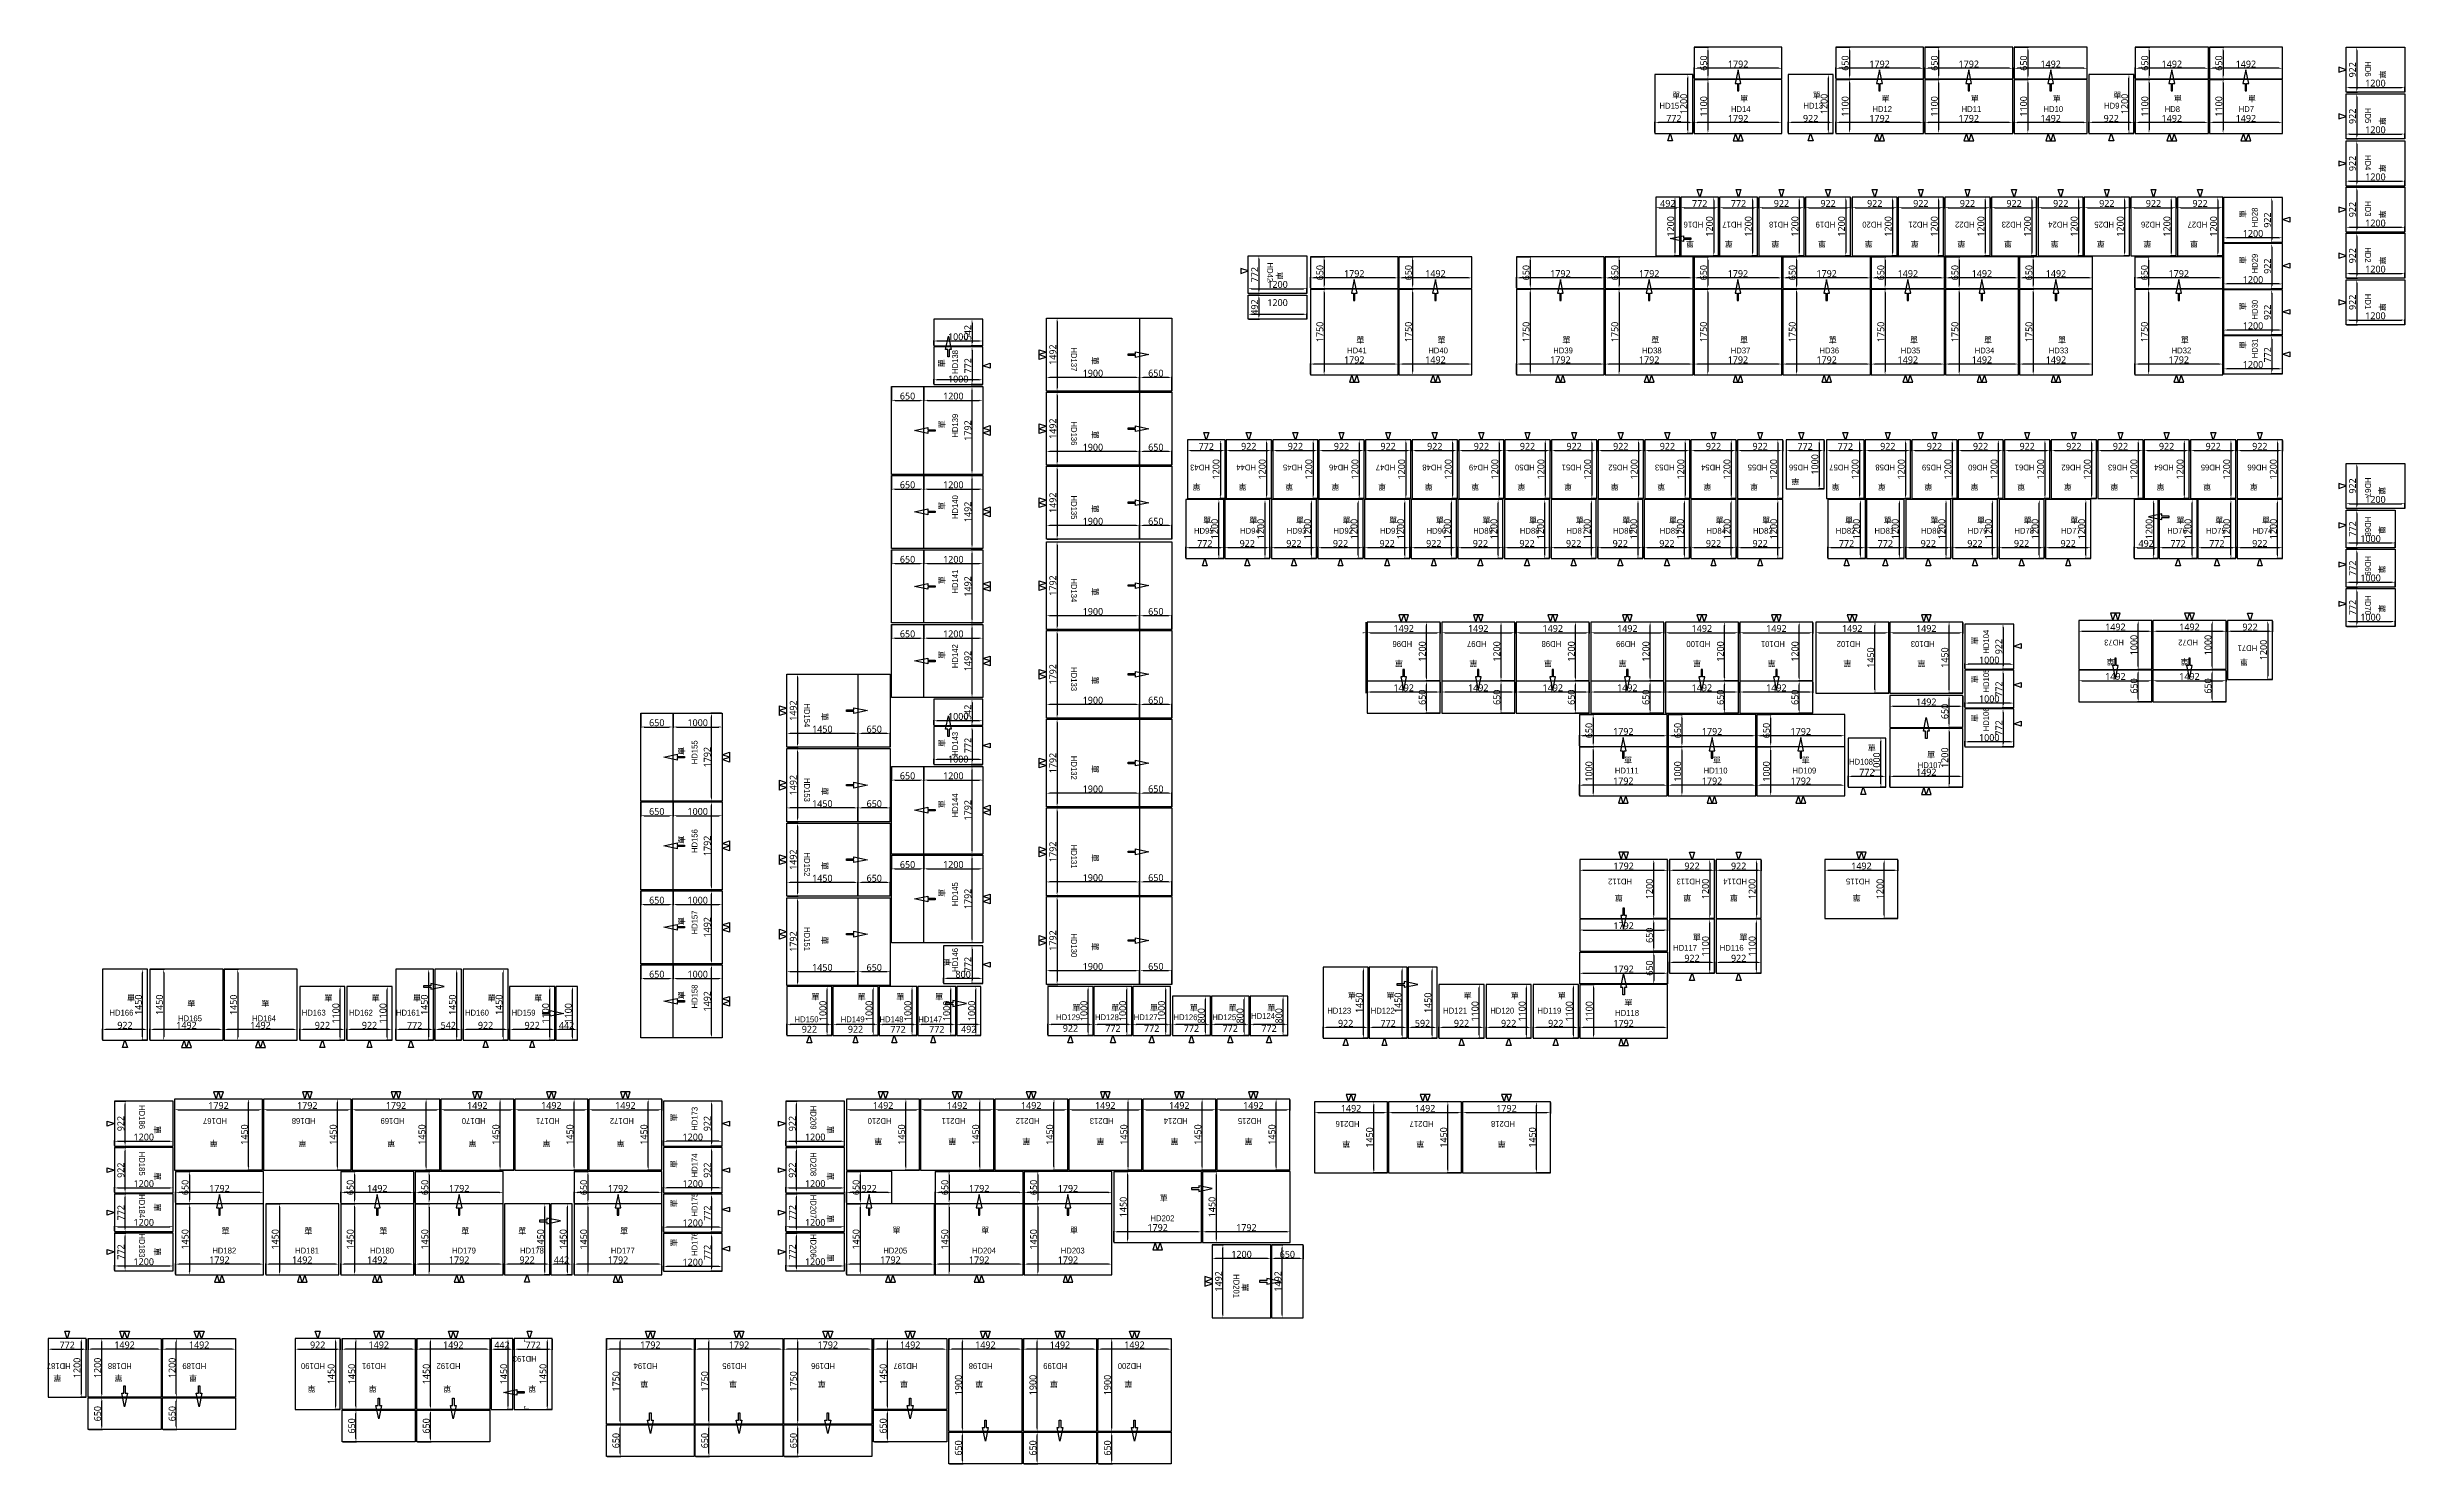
# Model space of a CAD drawing. Header units: millimetres. Extents: x 198 to 48339, y 383 to 29313.
import ezdxf

# ---------------------------------------------------------------- set-up
doc = ezdxf.new("R2010")
doc.units = ezdxf.units.MM
for name, color, linetype in [('動線', 6, 'Continuous'), ('單層倉', 5, 'Continuous'), ('文字', 7, 'Continuous'), ('標註', 252, 'Continuous'), ('編號', 7, 'Continuous')]:
    doc.layers.add(name, color=color, linetype=linetype)
doc.styles.add('新細明體', font='PMingLiU.ttf')
doc.styles.add('黑體', font='Microsoft JhengHei.ttf')

msp = doc.modelspace()

# ---------------------------------------------------------------- texts
at = {"layer": '文字', "color": 3, "style": '新細明體'}
for rotation, p in [(270, (47821, 28838)), (360, (33377, 28269)), (360, (34764, 28201)), (360, (36245, 28269)), (360, (37652, 28201)), (360, (39474, 28201)), (360, (41146, 28201)), (360, (42383, 28269)), (360, (43620, 28201)), (360, (45132, 28201)), (270, (47821, 27886)), (270, (47821, 26924)), (90, (45094, 25822)), (270, (47821, 25982)), (180, (33826, 25358)), (180, (34618, 25358)), (180, (35570, 25358)), (180, (36522, 25358)), (180, (37474, 25358)), (180, (38416, 25358)), (180, (39368, 25358)), (180, (40320, 25358)), (180, (41272, 25358)), (180, (42214, 25358)), (180, (43166, 25358)), (180, (44118, 25358)), (90, (45094, 24880)), (270, (25298, 24728)), (270, (47821, 25040)), (90, (45094, 23938)), (270, (47821, 24088)), (360, (26926, 23271)), (360, (28584, 23271)), (360, (31136, 23271)), (360, (32948, 23271)), (360, (34760, 23271)), (360, (36572, 23271)), (360, (38230, 23271)), (360, (39742, 23271)), (360, (41254, 23271)), (360, (43762, 23271)), (90, (45094, 23146)), (90, (18524, 22772)), (270, (21532, 22994)), (90, (18529, 21525)), (270, (21532, 21482)), (180, (23751, 20398)), (180, (24693, 20398)), (180, (25645, 20398)), (180, (26587, 20398)), (180, (27539, 20398)), (180, (28491, 20398)), (180, (29443, 20398)), (180, (30385, 20398)), (180, (31337, 20398)), (180, (32289, 20398)), (180, (33241, 20398)), (180, (34183, 20398)), (180, (35135, 20398)), (180, (35978, 20504)), (180, (36800, 20398)), (180, (37742, 20398)), (180, (38694, 20398)), (180, (39636, 20398)), (180, (40588, 20398)), (180, (41540, 20398)), (180, (42492, 20398)), (180, (43434, 20398)), (180, (44386, 20398)), (180, (45338, 20398)), (270, (47807, 20338)), (90, (18529, 19863)), (270, (21532, 19970)), (360, (23800, 19589)), (360, (24742, 19589)), (360, (25694, 19589)), (360, (26646, 19589)), (360, (27598, 19589)), (360, (28550, 19589)), (360, (29502, 19589)), (360, (30454, 19589)), (360, (31406, 19589)), (360, (32358, 19589)), (360, (33310, 19589)), (360, (34262, 19589)), (360, (35214, 19589)), (360, (36904, 19589)), (360, (37696, 19589)), (360, (38648, 19589)), (360, (39600, 19589)), (360, (40552, 19589)), (360, (41504, 19589)), (360, (43673, 19589)), (360, (44465, 19589)), (360, (45417, 19589)), (270, (47807, 19536)), (90, (18529, 18341)), (270, (47807, 18734)), (270, (21532, 18278)), (270, (47807, 17932)), (90, (18529, 16819)), (90, (39619, 17112)), (270, (21532, 16466)), (180, (27883, 16793)), (180, (29405, 16793)), (180, (30927, 16793)), (180, (32449, 16793)), (180, (33971, 16793)), (180, (35493, 16793)), (180, (37041, 16793)), (180, (38553, 16793)), (90, (39619, 16320)), (180, (42415, 16823)), (180, (43927, 16823)), (180, (45138, 16817)), (270, (16012, 15725)), (90, (39619, 15528)), (90, (13212, 14855)), (90, (18529, 15018)), (270, (21532, 14654)), (270, (16012, 14203)), (90, (18529, 13771)), (90, (13212, 13043)), (270, (16012, 12681)), (270, (21532, 12842)), (90, (18529, 11959)), (90, (13212, 11381)), (270, (16012, 11159)), (90, (18646, 10544)), (270, (21532, 11030)), (360, (1825, 9838)), (360, (5857, 9838)), (360, (6819, 9838)), (360, (7665, 9838)), (360, (9189, 9838)), (360, (10141, 9838)), (90, (13212, 9869)), (360, (15801, 9861)), (360, (16743, 9861)), (360, (17535, 9861)), (360, (18327, 9861)), (360, (21131, 9637)), (360, (21923, 9637)), (360, (22715, 9637)), (360, (23527, 9637)), (360, (24319, 9637)), (360, (25111, 9637)), (360, (26751, 9884)), (360, (27543, 9884)), (360, (29117, 9884)), (360, (30079, 9884)), (360, (31041, 9884)), (270, (2385, 7292)), (90, (13057, 7372)), (270, (16127, 7292)), (180, (3683, 6988)), (180, (5495, 6988)), (180, (7307, 6988)), (180, (8967, 6988)), (180, (10479, 6988)), (180, (11991, 6988)), (180, (17253, 7032)), (180, (18765, 7032)), (180, (20277, 7032)), (180, (21789, 7032)), (180, (23301, 7032)), (180, (24813, 7032)), (180, (26808, 6973)), (180, (28320, 6973)), (180, (29982, 6973)), (270, (2385, 6340)), (90, (13057, 6420)), (270, (16127, 6340)), (360, (22912, 5751)), (270, (2385, 5704)), (90, (13057, 5618)), (270, (16127, 5473)), (360, (3756, 5076)), (360, (5446, 5076)), (360, (6978, 5076)), (360, (8650, 5076)), (360, (9815, 5076)), (360, (11894, 5076)), (90, (13057, 4816)), (360, (17456, 5091)), (360, (19268, 5091)), (360, (21080, 5091)), (270, (2385, 4799)), (270, (16127, 4671)), (270, (24598, 4070)), (180, (492, 2196)), (180, (1739, 2196)), (180, (3261, 2196)), (180, (5682, 1978)), (180, (6929, 1978)), (180, (8451, 1978)), (180, (10186, 1978)), (180, (12474, 2073)), (180, (14286, 2073)), (180, (16098, 2073)), (180, (17780, 2073)), (180, (19316, 2073)), (180, (20838, 2073)), (180, (22360, 2073))]:
    msp.add_text('單', height=120, rotation=rotation, dxfattribs=at).set_placement(p)
at = {"layer": '文字', "style": '新細明體'}
for p in [(37369, 14944), (32395, 14693), (34207, 14693), (36019, 14693), (33798, 11073), (34750, 11073), (32401, 9744)]:
    msp.add_text('單', height=120, dxfattribs=at).set_placement(p)
at = {"layer": '文字', "color": 3, "style": '新細明體'}
for p in [(38581, 14803), (3057, 9723), (4569, 9723)]:
    msp.add_text('單', height=120, dxfattribs=at).set_placement(p)
at = {"layer": '文字', "color": 0, "style": '新細明體'}
for p in [(32373, 12007), (33770, 12007), (34722, 12007), (37229, 12007)]:
    msp.add_text('單', height=120, rotation=180, dxfattribs=at).set_placement(p)
at = {"layer": '標註', "color": 251, "char_height": 140, "attachment_point": 5, "rotation": 90, "style": '黑體'}
for s, insert in [('650', (34023, 28988)), ('650', (36911, 28988)), ('650', (38733, 28988)), ('650', (40555, 28988)), ('650', (43029, 28988)), ('650', (44541, 28988)), ('1200', (33613, 28153)), ('1100', (34023, 28103)), ('1200', (36481, 28153)), ('1100', (36911, 28103)), ('1100', (38733, 28103)), ('1100', (40555, 28103)), ('1200', (42619, 28153)), ('1100', (43029, 28103)), ('1100', (44541, 28103)), ('1200', (33349, 25653)), ('1200', (33349, 25653)), ('1200', (34141, 25653)), ('1200', (34141, 25653)), ('1200', (34933, 25653)), ('1200', (34933, 25653)), ('1200', (35885, 25653)), ('1200', (35885, 25653)), ('1200', (36837, 25653)), ('1200', (36837, 25653)), ('1200', (37789, 25653)), ('1200', (37789, 25653)), ('1200', (38731, 25653)), ('1200', (38731, 25653)), ('1200', (39683, 25653)), ('1200', (39683, 25653)), ('1200', (40635, 25653)), ('1200', (40635, 25653)), ('1200', (41587, 25653)), ('1200', (41587, 25653)), ('1200', (42529, 25653)), ('1200', (42529, 25653)), ('1200', (43481, 25653)), ('1200', (43481, 25653)), ('1200', (44433, 25653)), ('1200', (44433, 25653)), ('922', (45534, 25782)), ('650', (26185, 24708)), ('650', (27993, 24708)), ('650', (30395, 24708)), ('650', (32207, 24708)), ('650', (34019, 24708)), ('650', (35831, 24708)), ('650', (37639, 24708)), ('650', (39151, 24708)), ('650', (40663, 24708)), ('650', (43021, 24708)), ('922', (45534, 24840)), ('1750', (26185, 23498)), ('1750', (27993, 23498)), ('1750', (30395, 23498)), ('1750', (32207, 23498)), ('1750', (34019, 23498)), ('1750', (35831, 23498)), ('1750', (37639, 23498)), ('1750', (39151, 23498)), ('1750', (40663, 23498)), ('1750', (43021, 23498)), ('922', (45534, 23898)), ('772', (45535, 23031)), ('1200', (24066, 20693)), ('1200', (24066, 20693)), ('1200', (25008, 20693)), ('1200', (25008, 20693)), ('1200', (25960, 20693)), ('1200', (25960, 20693)), ('1200', (26902, 20693)), ('1200', (26902, 20693)), ('1200', (27854, 20693)), ('1200', (27854, 20693)), ('1200', (28806, 20693)), ('1200', (28806, 20693)), ('1200', (29758, 20693)), ('1200', (29758, 20693)), ('1200', (30700, 20693)), ('1200', (30700, 20693)), ('1200', (31652, 20693)), ('1200', (31652, 20693)), ('1200', (32604, 20693)), ('1200', (32604, 20693)), ('1200', (33556, 20693)), ('1200', (33556, 20693)), ('1200', (34498, 20693)), ('1200', (34498, 20693)), ('1200', (35450, 20693)), ('1000', (36293, 20793)), ('1000', (36293, 20793)), ('1200', (37115, 20693)), ('1200', (37115, 20693)), ('1200', (38057, 20693)), ('1200', (38057, 20693)), ('1200', (39009, 20693)), ('1200', (39009, 20693)), ('1200', (39951, 20693)), ('1200', (39951, 20693)), ('1200', (40903, 20693)), ('1200', (40903, 20693)), ('1200', (41855, 20693)), ('1200', (41855, 20693)), ('1200', (42807, 20693)), ('1200', (42807, 20693)), ('1200', (43749, 20693)), ('1200', (43749, 20693)), ('1200', (44701, 20693)), ('1200', (44701, 20693)), ('1200', (45653, 20693)), ('1200', (45653, 20693)), ('1200', (24036, 19473)), ('1200', (24978, 19473)), ('1200', (25930, 19473)), ('1200', (26882, 19473)), ('1200', (27834, 19473)), ('1200', (28786, 19473)), ('1200', (29738, 19473)), ('1200', (30690, 19473)), ('1200', (31642, 19473)), ('1200', (32594, 19473)), ('1200', (33546, 19473)), ('1200', (34498, 19473)), ('1200', (35450, 19473)), ('1200', (37140, 19473)), ('1200', (37932, 19473)), ('1200', (38884, 19473)), ('1200', (39836, 19473)), ('1200', (40788, 19473)), ('1200', (41740, 19473)), ('1200', (43117, 19473)), ('1200', (43909, 19473)), ('1200', (44701, 19473)), ('1200', (45653, 19473)), ('1200', (28276, 16973)), ('1200', (29798, 16973)), ('1200', (31320, 16973)), ('1200', (32842, 16973)), ('1200', (34364, 16973)), ('1200', (35886, 16973)), ('1450', (37433, 16848)), ('1450', (38945, 16848)), ('1000', (42807, 17103)), ('1000', (44319, 17103)), ('1200', (45453, 17003)), ('1200', (45453, 17003)), ('650', (42808, 16268)), ('650', (44320, 16268)), ('650', (28276, 16038)), ('650', (29798, 16038)), ('650', (31320, 16038)), ('650', (32842, 16038)), ('650', (34364, 16038)), ('650', (35886, 16038)), ('650', (38946, 15748)), ('650', (31679, 15358)), ('650', (33491, 15358)), ('650', (35303, 15358)), ('1200', (38945, 14803)), ('1000', (31679, 14523)), ('1000', (33491, 14523)), ('1000', (35303, 14523)), ('1000', (37555, 14703)), ('1200', (32916, 12123)), ('1200', (34059, 12123)), ('1200', (35011, 12123)), ('1200', (37622, 12123)), ('650', (32916, 11178)), ('1100', (34059, 10953)), ('1100', (35011, 10953)), ('650', (32916, 10508)), ('1450', (2061, 9758)), ('1450', (2491, 9758)), ('1450', (4003, 9758)), ('1100', (6093, 9583)), ('1100', (7055, 9583)), ('1450', (7901, 9758)), ('1450', (8473, 9758)), ('1450', (9425, 9758)), ('1100', (10377, 9583)), ('1100', (10839, 9583)), ('1000', (16037, 9633)), ('1000', (16979, 9633)), ('1000', (17771, 9633)), ('1000', (18563, 9633)), ('1000', (19075, 9633)), ('1000', (21367, 9633)), ('1000', (22159, 9633)), ('1000', (22951, 9633)), ('800', (23763, 9533)), ('800', (24555, 9533)), ('800', (25347, 9533)), ('1450', (26987, 9799)), ('1450', (27779, 9799)), ('1450', (28391, 9799)), ('1100', (29353, 9624)), ('1100', (30315, 9624)), ('1100', (31277, 9624)), ('1100', (31685, 9624)), ('1450', (4226, 7108)), ('1450', (6038, 7108)), ('1450', (7850, 7108)), ('1450', (9360, 7108)), ('1450', (10872, 7108)), ('1450', (12384, 7108)), ('1450', (17646, 7108)), ('1450', (19158, 7108)), ('1450', (20670, 7108)), ('1450', (22182, 7108)), ('1450', (23694, 7108)), ('1450', (25206, 7108)), ('1450', (27201, 7049)), ('1450', (28713, 7049)), ('1450', (30525, 7049)), ('650', (3015, 6028)), ('650', (6387, 6028)), ('650', (7909, 6028)), ('650', (11153, 6028)), ('650', (16715, 6028)), ('650', (18527, 6028)), ('650', (20339, 6028)), ('1450', (22171, 5628)), ('1450', (23983, 5628)), ('1450', (3015, 4968)), ('1450', (4855, 4968)), ('1450', (6387, 4968)), ('1450', (7909, 4968)), ('1450', (10273, 4968)), ('1450', (10735, 4968)), ('1450', (11153, 4968)), ('1450', (16715, 4968)), ('1450', (18527, 4968)), ('1450', (20339, 4968)), ('1492', (25328, 4110)), ('1200', (807, 2343)), ('1200', (807, 2343)), ('1200', (1227, 2343)), ('1200', (2749, 2343)), ('1450', (5997, 2218)), ('1450', (5997, 2218)), ('1450', (6417, 2218)), ('1450', (7939, 2218)), ('1450', (9520, 2218)), ('1450', (10322, 2218)), ('1450', (10322, 2218)), ('1450', (17268, 2218)), ('1750', (11812, 2068)), ('1750', (13624, 2068)), ('1750', (15436, 2068)), ('1900', (18804, 1993)), ('1900', (20326, 1993)), ('1900', (21848, 1993)), ('650', (1227, 1408)), ('650', (2749, 1408)), ('650', (6417, 1158)), ('650', (7939, 1158)), ('650', (11812, 858)), ('650', (13624, 858)), ('650', (15436, 858)), ('650', (17268, 1158)), ('650', (18804, 708)), ('650', (20326, 708)), ('650', (21848, 708))]:
    msp.add_mtext(s, dxfattribs=dict(at, insert=insert))
at = {"layer": '標註', "color": 251, "char_height": 140, "attachment_point": 5, "style": '黑體'}
for s, insert in [('1792', (34725, 28968)), ('1792', (37613, 28968)), ('1792', (39435, 28968)), ('1492', (41107, 28968)), ('1492', (43581, 28968)), ('1492', (45093, 28968)), ('1200', (47739, 28577)), ('772', (33413, 27857)), ('922', (36206, 27858)), ('922', (42344, 27858)), ('1200', (47739, 27625)), ('1200', (47739, 26663)), ('492', (33289, 26121)), ('772', (33941, 26120)), ('772', (34733, 26120)), ('1200', (45239, 25507)), ('1200', (45239, 25507)), ('1200', (47739, 25721)), ('1792', (26887, 24688)), ('1492', (28545, 24688)), ('1792', (31097, 24688)), ('1792', (32909, 24688)), ('1792', (34721, 24688)), ('1792', (36533, 24688)), ('1492', (38191, 24688)), ('1492', (39703, 24688)), ('1492', (41215, 24688)), ('1792', (43723, 24688)), ('1200', (45239, 24565)), ('1200', (45239, 24565)), ('1200', (47739, 24779)), ('1200', (25321, 24467)), ('1200', (25321, 24095)), ('1200', (45239, 23623)), ('1200', (45239, 23623)), ('1200', (47739, 23827)), ('1000', (18801, 23399)), ('1900', (21551, 22655)), ('650', (22836, 22655)), ('1200', (45239, 22831)), ('1200', (45239, 22831)), ('650', (17766, 22187)), ('1200', (18701, 22187)), ('1000', (18801, 22535)), ('1900', (21551, 21143)), ('650', (22836, 21143)), ('650', (17766, 20375)), ('1200', (18701, 20375)), ('1200', (47739, 20077)), ('1900', (21551, 19631)), ('650', (22836, 19631)), ('1000', (47639, 19275)), ('650', (17766, 18853)), ('1200', (18701, 18853)), ('1000', (47639, 18473)), ('1900', (21551, 17789)), ('650', (22836, 17789)), ('650', (17766, 17331)), ('650', (17766, 17331)), ('1200', (18701, 17331)), ('1200', (18701, 17331)), ('1000', (47639, 17671)), ('1000', (39853, 16797)), ('1492', (42429, 16462)), ('1492', (43941, 16462)), ('1900', (21551, 15977)), ('650', (22836, 15977)), ('1492', (27897, 16231)), ('1492', (29419, 16231)), ('1492', (30941, 16231)), ('1492', (32463, 16231)), ('1492', (33985, 16231)), ('1492', (35507, 16231)), ('1492', (38567, 15941)), ('1000', (39853, 16005)), ('650', (12646, 15517)), ('1000', (13481, 15517)), ('1450', (16026, 15386)), ('650', (17086, 15386)), ('1000', (18801, 15645)), ('1792', (32381, 15338)), ('1792', (34193, 15338)), ('1792', (36005, 15338)), ('1000', (39853, 15213)), ('650', (17766, 14433)), ('1200', (18701, 14433)), ('1000', (18801, 14774)), ('772', (37355, 14507)), ('1900', (21551, 14165)), ('650', (22836, 14165)), ('650', (12646, 13705)), ('1000', (13481, 13705)), ('1450', (16026, 13864)), ('650', (17086, 13864)), ('650', (17766, 12621)), ('1200', (18701, 12621)), ('922', (33784, 12591)), ('922', (34736, 12591)), ('1450', (16026, 12342)), ('650', (17086, 12342)), ('1900', (21551, 12353)), ('650', (22836, 12353)), ('650', (12646, 11893)), ('1000', (13481, 11893)), ('1792', (32387, 11371)), ('1450', (16026, 10520)), ('650', (17086, 10520)), ('1900', (21551, 10541)), ('650', (22836, 10541)), ('922', (33784, 10708)), ('922', (33784, 10708)), ('922', (34736, 10708)), ('922', (34736, 10708)), ('650', (12646, 10381)), ('1000', (13481, 10381)), ('800', (18901, 10379)), ('1792', (32387, 10488)), ('922', (26712, 9379)), ('772', (27579, 9378)), ('592', (28281, 9379)), ('922', (29078, 9379)), ('922', (30040, 9379)), ('922', (31002, 9379)), ('1200', (2171, 7057)), ('1200', (13381, 7057)), ('1200', (13381, 7057)), ('1200', (15881, 7057)), ('1200', (2171, 6105)), ('1792', (3717, 6008)), ('1492', (6939, 6008)), ('1792', (8611, 6008)), ('1792', (11855, 6008)), ('1200', (13381, 6105)), ('1200', (13381, 6105)), ('1200', (15881, 6105)), ('922', (16982, 6008)), ('1792', (19229, 6008)), ('1792', (21041, 6008)), ('1200', (2171, 5313)), ('1200', (13381, 5303)), ('1200', (13381, 5303)), ('1200', (15881, 5313)), ('1200', (2171, 4511)), ('1200', (13381, 4501)), ('1200', (13381, 4501)), ('1200', (15881, 4511)), ('1200', (24586, 4662)), ('650', (25521, 4662))]:
    msp.add_mtext(s, dxfattribs=dict(at, insert=insert))
at = {"layer": '標註', "color": 2, "char_height": 140, "attachment_point": 5, "rotation": 90, "style": '黑體'}
for s, insert in [('922', (47271, 28852)), ('922', (47271, 27900)), ('922', (47271, 26938)), ('922', (47271, 25996)), ('922', (45534, 25782)), ('922', (47271, 25054)), ('772', (24854, 24667)), ('922', (45534, 24840)), ('492', (24853, 24005)), ('922', (47271, 24102)), ('542', (18996, 23484)), ('542', (18996, 23484)), ('922', (45534, 23898)), ('1492', (20733, 23034)), ('772', (45535, 23031)), ('772', (18997, 22807)), ('772', (18997, 22807)), ('1792', (18996, 21485)), ('1492', (20733, 21522)), ('922', (47271, 20352)), ('1492', (18996, 19823)), ('1492', (20733, 20010)), ('772', (47272, 19475)), ('772', (47272, 18673)), ('1492', (18996, 18301)), ('1492', (18996, 18301)), ('1792', (20733, 18318)), ('772', (47272, 17871)), ('1492', (18996, 16779)), ('922', (40048, 17072)), ('922', (40048, 17072)), ('1792', (20733, 16506)), ('1492', (15433, 15765)), ('772', (40049, 16205)), ('772', (40049, 16205)), ('542', (18996, 15730)), ('542', (18996, 15730)), ('772', (40049, 15413)), ('772', (40049, 15413)), ('1792', (13676, 14815)), ('772', (18997, 15053)), ('772', (18997, 15053)), ('1792', (20733, 14694)), ('1492', (15433, 14243)), ('1792', (18996, 13731)), ('1792', (13676, 13003)), ('1792', (20733, 12882)), ('1492', (15433, 12721)), ('1792', (18996, 11919)), ('1492', (13676, 11341)), ('1792', (15433, 11049)), ('1792', (20733, 11070)), ('772', (18997, 10579)), ('772', (18997, 10579)), ('1492', (13676, 9829)), ('922', (1703, 7332)), ('922', (1703, 7332)), ('922', (13676, 7332)), ('922', (13676, 7332)), ('922', (15413, 7332)), ('922', (15413, 7332)), ('922', (1703, 6380)), ('922', (1703, 6380)), ('922', (13676, 6380)), ('922', (13676, 6380)), ('922', (15413, 6380)), ('922', (15413, 6380)), ('772', (1704, 5513)), ('772', (1704, 5513)), ('772', (13677, 5503)), ('772', (13677, 5503)), ('772', (15414, 5513)), ('772', (15414, 5513)), ('772', (1704, 4711)), ('772', (1704, 4711)), ('772', (13677, 4701)), ('772', (13677, 4701)), ('772', (15414, 4711)), ('772', (15414, 4711)), ('1492', (24118, 4110))]:
    msp.add_mtext(s, dxfattribs=dict(at, insert=insert))
at = {"layer": '標註', "color": 2, "char_height": 140, "attachment_point": 5, "style": '黑體'}
for s, insert in [('772', (33413, 27857)), ('1792', (34725, 27858)), ('922', (36206, 27858)), ('1792', (37613, 27858)), ('1792', (39435, 27858)), ('1492', (41107, 27858)), ('922', (42344, 27858)), ('1492', (43581, 27858)), ('1492', (45093, 27858)), ('492', (33289, 26121)), ('772', (33941, 26120)), ('772', (34733, 26120)), ('922', (35610, 26121)), ('922', (35610, 26121)), ('922', (36562, 26121)), ('922', (36562, 26121)), ('922', (37514, 26121)), ('922', (37514, 26121)), ('922', (38456, 26121)), ('922', (38456, 26121)), ('922', (39408, 26121)), ('922', (39408, 26121)), ('922', (40360, 26121)), ('922', (40360, 26121)), ('922', (41312, 26121)), ('922', (41312, 26121)), ('922', (42254, 26121)), ('922', (42254, 26121)), ('922', (43206, 26121)), ('922', (43206, 26121)), ('922', (44158, 26121)), ('922', (44158, 26121)), ('1792', (26887, 22928)), ('1492', (28545, 22928)), ('1792', (31097, 22928)), ('1792', (32909, 22928)), ('1792', (34721, 22928)), ('1792', (36533, 22928)), ('1492', (38191, 22928)), ('1492', (39703, 22928)), ('1492', (41215, 22928)), ('1792', (43723, 22928)), ('772', (23866, 21160)), ('772', (23866, 21160)), ('922', (24733, 21161)), ('922', (24733, 21161)), ('922', (25685, 21161)), ('922', (25685, 21161)), ('922', (26627, 21161)), ('922', (26627, 21161)), ('922', (27579, 21161)), ('922', (27579, 21161)), ('922', (28531, 21161)), ('922', (28531, 21161)), ('922', (29483, 21161)), ('922', (29483, 21161)), ('922', (30425, 21161)), ('922', (30425, 21161)), ('922', (31377, 21161)), ('922', (31377, 21161)), ('922', (32329, 21161)), ('922', (32329, 21161)), ('922', (33281, 21161)), ('922', (33281, 21161)), ('922', (34223, 21161)), ('922', (34223, 21161)), ('922', (35175, 21161)), ('922', (35175, 21161)), ('772', (36093, 21160)), ('772', (36093, 21160)), ('772', (36915, 21160)), ('772', (36915, 21160)), ('922', (37782, 21161)), ('922', (37782, 21161)), ('922', (38734, 21161)), ('922', (38734, 21161)), ('922', (39676, 21161)), ('922', (39676, 21161)), ('922', (40628, 21161)), ('922', (40628, 21161)), ('922', (41580, 21161)), ('922', (41580, 21161)), ('922', (42532, 21161)), ('922', (42532, 21161)), ('922', (43474, 21161)), ('922', (43474, 21161)), ('922', (44426, 21161)), ('922', (44426, 21161)), ('922', (45378, 21161)), ('922', (45378, 21161)), ('772', (23836, 19177)), ('772', (23836, 19177)), ('922', (24703, 19178)), ('922', (24703, 19178)), ('922', (25655, 19178)), ('922', (25655, 19178)), ('922', (26607, 19178)), ('922', (26607, 19178)), ('922', (27559, 19178)), ('922', (27559, 19178)), ('922', (28511, 19178)), ('922', (28511, 19178)), ('922', (29463, 19178)), ('922', (29463, 19178)), ('922', (30415, 19178)), ('922', (30415, 19178)), ('922', (31367, 19178)), ('922', (31367, 19178)), ('922', (32319, 19178)), ('922', (32319, 19178)), ('922', (33271, 19178)), ('922', (33271, 19178)), ('922', (34223, 19178)), ('922', (34223, 19178)), ('922', (35175, 19178)), ('922', (35175, 19178)), ('772', (36940, 19177)), ('772', (36940, 19177)), ('772', (37732, 19177)), ('772', (37732, 19177)), ('922', (38609, 19178)), ('922', (38609, 19178)), ('922', (39561, 19178)), ('922', (39561, 19178)), ('922', (40513, 19178)), ('922', (40513, 19178)), ('922', (41465, 19178)), ('922', (41465, 19178)), ('492', (43057, 19178)), ('772', (43709, 19177)), ('772', (43709, 19177)), ('772', (44501, 19177)), ('772', (44501, 19177)), ('922', (45378, 19178)), ('922', (45378, 19178)), ('1492', (27897, 17441)), ('1492', (29419, 17441)), ('1492', (30941, 17441)), ('1492', (32463, 17441)), ('1492', (33985, 17441)), ('1492', (35507, 17441)), ('1492', (37055, 17441)), ('1492', (38567, 17441)), ('1492', (42429, 17472)), ('1492', (43941, 17472)), ('922', (45178, 17471)), ('922', (45178, 17471)), ('772', (37355, 14507)), ('1492', (38567, 14508)), ('1792', (32381, 14328)), ('1792', (34193, 14328)), ('1792', (36005, 14328)), ('1792', (32387, 12591)), ('922', (33784, 12591)), ('922', (34736, 12591)), ('1492', (37243, 12591)), ('922', (1786, 9338)), ('922', (1786, 9338)), ('1492', (3043, 9338)), ('1492', (4555, 9338)), ('922', (5818, 9338)), ('922', (5818, 9338)), ('922', (6780, 9338)), ('922', (6780, 9338)), ('772', (7701, 9337)), ('772', (7701, 9337)), ('542', (8388, 9338)), ('542', (8388, 9338)), ('922', (9150, 9338)), ('922', (9150, 9338)), ('922', (10102, 9338)), ('922', (10102, 9338)), ('442', (10804, 9337)), ('442', (10804, 9337)), ('922', (15762, 9257)), ('922', (16704, 9257)), ('772', (17571, 9256)), ('772', (18363, 9256)), ('492', (19015, 9257)), ('922', (21092, 9276)), ('772', (21959, 9275)), ('772', (22751, 9275)), ('772', (23563, 9275)), ('772', (24355, 9275)), ('772', (25147, 9275)), ('922', (26712, 9379)), ('772', (27579, 9378)), ('592', (28281, 9379)), ('922', (29078, 9379)), ('922', (30040, 9379)), ('922', (31002, 9379)), ('1792', (32387, 9379)), ('1792', (3697, 7701)), ('1792', (5509, 7701)), ('1792', (7321, 7701)), ('1492', (8981, 7701)), ('1492', (10493, 7701)), ('1492', (12005, 7701)), ('1492', (17267, 7701)), ('1492', (18779, 7701)), ('1492', (20291, 7701)), ('1492', (21803, 7701)), ('1492', (23315, 7701)), ('1492', (24827, 7701)), ('1492', (26822, 7642)), ('1492', (28334, 7642)), ('1792', (29996, 7642)), ('1792', (22873, 5208)), ('1792', (24685, 5208)), ('1792', (3717, 4548)), ('1492', (5407, 4548)), ('1492', (6939, 4548)), ('1792', (8611, 4548)), ('922', (9998, 4548)), ('922', (9998, 4548)), ('442', (10700, 4547)), ('442', (10700, 4547)), ('1792', (11855, 4548)), ('1792', (17417, 4548)), ('1792', (19229, 4548)), ('1792', (21041, 4548)), ('772', (607, 2810)), ('772', (607, 2810)), ('1492', (1779, 2812)), ('1492', (3301, 2812)), ('922', (5722, 2811)), ('922', (5722, 2811)), ('1492', (6969, 2812)), ('1492', (8491, 2812)), ('442', (9485, 2810)), ('442', (9485, 2810)), ('772', (10122, 2810)), ('772', (10122, 2810)), ('1792', (12514, 2812)), ('1792', (14326, 2812)), ('1792', (16138, 2812)), ('1492', (17820, 2812)), ('1492', (19356, 2812)), ('1492', (20878, 2812)), ('1492', (22400, 2812))]:
    msp.add_mtext(s, dxfattribs=dict(at, insert=insert))
at = {"layer": '編號', "color": 7, "style": '新細明體'}
for s, rotation, p in [('HD6', 270, (47527, 29025)), ('HD15', 360, (33120, 28057)), ('HD14', 360, (34578, 27989)), ('HD13', 360, (36059, 28057)), ('HD12', 360, (37466, 27989)), ('HD11', 360, (39288, 27989)), ('HD10', 360, (40960, 27989)), ('HD9', 360, (42197, 28057)), ('HD8', 360, (43434, 27989)), ('HD7', 360, (44946, 27989)), ('HD5', 270, (47527, 28073)), ('HD4', 270, (47527, 27111)), ('HD28', 90, (45335, 25635)), ('HD3', 270, (47527, 26169)), ('HD16', 180, (34013, 25749)), ('HD17', 180, (34805, 25749)), ('HD18', 180, (35757, 25749)), ('HD19', 180, (36709, 25749)), ('HD20', 180, (37661, 25749)), ('HD21', 180, (38603, 25749)), ('HD22', 180, (39555, 25749)), ('HD23', 180, (40507, 25749)), ('HD24', 180, (41459, 25749)), ('HD25', 180, (42401, 25749)), ('HD26', 180, (43353, 25749)), ('HD27', 180, (44305, 25749)), ('HD29', 90, (45335, 24693)), ('HD2', 270, (47527, 25227)), ('HD42', 270, (25109, 24915)), ('HD30', 90, (45335, 23751)), ('HD1', 270, (47527, 24275)), ('HD138', 90, (18797, 22639)), ('HD137', 270, (21104, 23181)), ('HD41', 360, (26740, 23059)), ('HD40', 360, (28398, 23059)), ('HD39', 360, (30950, 23059)), ('HD38', 360, (32762, 23059)), ('HD37', 360, (34574, 23059)), ('HD36', 360, (36386, 23059)), ('HD35', 360, (38044, 23059)), ('HD34', 360, (39556, 23059)), ('HD33', 360, (41068, 23059)), ('HD32', 360, (43576, 23059)), ('HD31', 90, (45335, 22959)), ('HD139', 90, (18797, 21338)), ('HD136', 270, (21104, 21669)), ('HD43', 180, (23938, 20789)), ('HD44', 180, (24880, 20789)), ('HD45', 180, (25832, 20789)), ('HD46', 180, (26774, 20789)), ('HD47', 180, (27726, 20789)), ('HD48', 180, (28678, 20789)), ('HD49', 180, (29630, 20789)), ('HD50', 180, (30572, 20789)), ('HD51', 180, (31524, 20789)), ('HD52', 180, (32476, 20789)), ('HD53', 180, (33428, 20789)), ('HD54', 180, (34370, 20789)), ('HD55', 180, (35322, 20789)), ('HD56', 180, (36165, 20789)), ('HD57', 180, (36987, 20789)), ('HD58', 180, (37929, 20789)), ('HD59', 180, (38881, 20789)), ('HD60', 180, (39823, 20789)), ('HD61', 180, (40775, 20789)), ('HD62', 180, (41727, 20789)), ('HD63', 180, (42679, 20789)), ('HD64', 180, (43621, 20789)), ('HD65', 180, (44573, 20789)), ('HD66', 180, (45525, 20789)), ('HD67', 270, (47527, 20525)), ('HD140', 90, (18797, 19676)), ('HD135', 270, (21104, 20157)), ('HD95', 360, (23614, 19377)), ('HD94', 360, (24556, 19377)), ('HD93', 360, (25508, 19377)), ('HD92', 360, (26460, 19377)), ('HD91', 360, (27412, 19377)), ('HD90', 360, (28364, 19377)), ('HD89', 360, (29316, 19377)), ('HD88', 360, (30268, 19377)), ('HD87', 360, (31220, 19377)), ('HD86', 360, (32172, 19377)), ('HD85', 360, (33124, 19377)), ('HD84', 360, (34076, 19377)), ('HD83', 360, (35028, 19377)), ('HD82', 360, (36718, 19377)), ('HD81', 360, (37510, 19377)), ('HD80', 360, (38462, 19377)), ('HD79', 360, (39414, 19377)), ('HD78', 360, (40366, 19377)), ('HD77', 360, (41318, 19377)), ('HD76', 360, (43487, 19377)), ('HD75', 360, (44279, 19377)), ('HD74', 360, (45231, 19377)), ('HD68', 270, (47527, 19723)), ('HD69', 270, (47527, 18921)), ('HD141', 90, (18797, 18154)), ('HD134', 270, (21104, 18465)), ('HD70', 270, (47527, 18119)), ('HD104', 90, (39849, 16926)), ('HD142', 90, (18797, 16632)), ('HD96', 180, (28069, 17185)), ('HD97', 180, (29591, 17185)), ('HD98', 180, (31113, 17185)), ('HD99', 180, (32635, 17185)), ('HD100', 180, (34157, 17185)), ('HD101', 180, (35679, 17185)), ('HD102', 180, (37227, 17185)), ('HD103', 180, (38739, 17185)), ('HD73', 180, (42601, 17215)), ('HD72', 180, (44113, 17215)), ('HD71', 180, (45324, 17100)), ('HD133', 270, (21104, 16653)), ('HD105', 90, (39849, 16134)), ('HD154', 270, (15654, 15912)), ('HD106', 90, (39849, 15342)), ('HD155', 90, (13477, 14668)), ('HD143', 90, (18797, 14842)), ('HD132', 270, (21104, 14841)), ('HD153', 270, (15654, 14390)), ('HD144', 90, (18797, 13584)), ('HD156', 90, (13477, 12856)), ('HD131', 270, (21104, 13029)), ('HD152', 270, (15654, 12868)), ('HD145', 90, (18797, 11772)), ('HD112', 180, (32559, 12335)), ('HD113', 180, (33956, 12335)), ('HD114', 180, (34908, 12335)), ('HD115', 180, (37415, 12335)), ('HD157', 90, (13477, 11194)), ('HD151', 270, (15654, 11346)), ('HD130', 270, (21104, 11217)), ('HD146', 90, (18797, 10429)), ('HD158', 90, (13477, 9682)), ('HD166', 360, (1470, 9537)), ('HD163', 360, (5397, 9537)), ('HD162', 360, (6359, 9537)), ('HD161', 360, (7320, 9537)), ('HD160', 360, (8729, 9537)), ('HD159', 360, (9681, 9537)), ('HD123', 360, (26336, 9578)), ('HD122', 360, (27224, 9578)), ('HD121', 360, (28702, 9578)), ('HD120', 360, (29664, 9578)), ('HD119', 360, (30626, 9578)), ('HD150', 360, (15459, 9401)), ('HD149', 360, (16401, 9401)), ('HD148', 360, (17193, 9401)), ('HD147', 360, (17985, 9401)), ('HD129', 360, (20800, 9444)), ('HD128', 360, (21592, 9444)), ('HD127', 360, (22384, 9444)), ('HD126', 360, (23196, 9444)), ('HD125', 360, (23988, 9444)), ('HD124', 360, (24780, 9470)), ('HD186', 270, (2074, 7709)), ('HD167', 180, (3869, 7445)), ('HD168', 180, (5681, 7445)), ('HD169', 180, (7493, 7445)), ('HD170', 180, (9153, 7445)), ('HD171', 180, (10665, 7445)), ('HD172', 180, (12177, 7445)), ('HD173', 90, (13477, 7185)), ('HD209', 270, (15784, 7699)), ('HD210', 180, (17439, 7445)), ('HD211', 180, (18951, 7445)), ('HD212', 180, (20463, 7445)), ('HD213', 180, (21975, 7445)), ('HD214', 180, (23487, 7445)), ('HD215', 180, (24999, 7445)), ('HD216', 180, (26994, 7385)), ('HD217', 180, (28506, 7385)), ('HD218', 180, (30168, 7385)), ('HD185', 270, (2074, 6757)), ('HD174', 90, (13477, 6233)), ('HD208', 270, (15784, 6747)), ('HD184', 270, (2074, 5890)), ('HD175', 90, (13477, 5431)), ('HD207', 270, (15784, 5880)), ('HD202', 360, (22726, 5339)), ('HD183', 270, (2074, 5088)), ('HD176', 90, (13477, 4629)), ('HD206', 270, (15784, 5078)), ('HD182', 360, (3570, 4679)), ('HD181', 360, (5260, 4679)), ('HD180', 360, (6792, 4679)), ('HD179', 360, (8464, 4679)), ('HD178', 360, (9851, 4679)), ('HD177', 360, (11708, 4679)), ('HD205', 360, (17270, 4679)), ('HD204', 360, (19082, 4679)), ('HD203', 360, (20894, 4679)), ('HD201', 270, (24421, 4257)), ('HD187', 180, (679, 2440)), ('HD188', 180, (1926, 2440)), ('HD189', 180, (3448, 2440)), ('HD190', 180, (5869, 2440)), ('HD191', 180, (7116, 2440)), ('HD192', 180, (8638, 2440)), ('HD193', 180, (10194, 2587)), ('HD194', 180, (12661, 2440)), ('HD195', 180, (14473, 2440)), ('HD196', 180, (16285, 2440)), ('HD197', 180, (17967, 2440)), ('HD198', 180, (19503, 2440)), ('HD199', 180, (21025, 2440)), ('HD200', 180, (22547, 2440))]:
    msp.add_text(s, height=120, rotation=rotation, dxfattribs=at).set_placement(p)
for s, p in [('HD111', (32208, 14481)), ('HD110', (34020, 14481)), ('HD109', (35832, 14481)), ('HD108', (36989, 14661)), ('HD107', (38394, 14591)), ('HD117', (33397, 10861)), ('HD116', (34349, 10861)), ('HD118', (32214, 9532)), ('HD165', (2870, 9421)), ('HD164', (4382, 9421))]:
    msp.add_text(s, height=120, dxfattribs=at).set_placement(p)

# ---------------------------------------------------------------- linework, layer by layer
at = {"layer": '動線', "lineweight": -3}
for p, q in [((47139, 28852), (46989, 28902)), ((46989, 28902), (46989, 28802)), ((34725, 28847), (34666, 28572)), ((34666, 28572), (34710, 28572)), ((34710, 28572), (34710, 28422)), ((34710, 28422), (34740, 28422)), ((34783, 28572), (34725, 28847)), ((34740, 28422), (34740, 28572)), ((34740, 28572), (34783, 28572)), ((37613, 28847), (37554, 28572)), ((37554, 28572), (37598, 28572)), ((37598, 28572), (37598, 28422)), ((37598, 28422), (37628, 28422)), ((37671, 28572), (37613, 28847)), ((37628, 28422), (37628, 28572)), ((37628, 28572), (37671, 28572)), ((39435, 28847), (39376, 28572)), ((39376, 28572), (39420, 28572)), ((39420, 28572), (39420, 28422)), ((39420, 28422), (39450, 28422)), ((39493, 28572), (39435, 28847)), ((39450, 28422), (39450, 28572)), ((39450, 28572), (39493, 28572)), ((41107, 28847), (41048, 28572)), ((41048, 28572), (41092, 28572)), ((41092, 28572), (41092, 28422)), ((41092, 28422), (41122, 28422)), ((41165, 28572), (41107, 28847)), ((41122, 28422), (41122, 28572)), ((41122, 28572), (41165, 28572)), ((43581, 28847), (43522, 28572)), ((43522, 28572), (43566, 28572)), ((43566, 28572), (43566, 28422)), ((43566, 28422), (43596, 28422)), ((43639, 28572), (43581, 28847)), ((43596, 28422), (43596, 28572)), ((43596, 28572), (43639, 28572)), ((45093, 28847), (45034, 28572)), ((45034, 28572), (45078, 28572)), ((45078, 28572), (45078, 28422)), ((45078, 28422), (45108, 28422)), ((45151, 28572), (45093, 28847)), ((45108, 28422), (45108, 28572)), ((45108, 28572), (45151, 28572)), ((46989, 28802), (47139, 28852)), ((47139, 27900), (46989, 27950)), ((46989, 27950), (46989, 27850)), ((33288, 27403), (33338, 27553)), ((33288, 27403), (33338, 27553)), ((33338, 27553), (33388, 27403)), ((33338, 27553), (33388, 27403)), ((34675, 27553), (34625, 27403)), ((34725, 27403), (34675, 27553)), ((34775, 27553), (34725, 27403)), ((34825, 27403), (34775, 27553)), ((36156, 27403), (36206, 27553)), ((36156, 27403), (36206, 27553)), ((36206, 27553), (36256, 27403)), ((36206, 27553), (36256, 27403)), ((37563, 27553), (37513, 27403)), ((37613, 27403), (37563, 27553)), ((37663, 27553), (37613, 27403)), ((37713, 27403), (37663, 27553)), ((39385, 27553), (39335, 27403)), ((39435, 27403), (39385, 27553)), ((39485, 27553), (39435, 27403)), ((39535, 27403), (39485, 27553)), ((41057, 27553), (41007, 27403)), ((41107, 27403), (41057, 27553)), ((41157, 27553), (41107, 27403)), ((41207, 27403), (41157, 27553)), ((42294, 27403), (42344, 27553)), ((42294, 27403), (42344, 27553)), ((42344, 27553), (42394, 27403)), ((42344, 27553), (42394, 27403)), ((43531, 27553), (43481, 27403)), ((43581, 27403), (43531, 27553)), ((43631, 27553), (43581, 27403)), ((43681, 27403), (43631, 27553)), ((45043, 27553), (44993, 27403)), ((45093, 27403), (45043, 27553)), ((45143, 27553), (45093, 27403)), ((45193, 27403), (45143, 27553)), ((46989, 27850), (47139, 27900)), ((33388, 27403), (33288, 27403)), ((33388, 27403), (33288, 27403)), ((34625, 27403), (34725, 27403)), ((34725, 27403), (34825, 27403)), ((36256, 27403), (36156, 27403)), ((36256, 27403), (36156, 27403)), ((37513, 27403), (37613, 27403)), ((37613, 27403), (37713, 27403)), ((39335, 27403), (39435, 27403)), ((39435, 27403), (39535, 27403)), ((41007, 27403), (41107, 27403)), ((41107, 27403), (41207, 27403)), ((42394, 27403), (42294, 27403)), ((42394, 27403), (42294, 27403)), ((43481, 27403), (43581, 27403)), ((43581, 27403), (43681, 27403)), ((44993, 27403), (45093, 27403)), ((45093, 27403), (45193, 27403)), ((47139, 26938), (46989, 26988)), ((46989, 26988), (46989, 26888)), ((46989, 26888), (47139, 26938)), ((33941, 26253), (33891, 26403)), ((33891, 26403), (33991, 26403)), ((33991, 26403), (33941, 26253)), ((34733, 26253), (34683, 26403)), ((34683, 26403), (34783, 26403)), ((34783, 26403), (34733, 26253)), ((35610, 26253), (35560, 26403)), ((35560, 26403), (35660, 26403)), ((35610, 26253), (35560, 26403)), ((35560, 26403), (35660, 26403)), ((35660, 26403), (35610, 26253)), ((35660, 26403), (35610, 26253)), ((36562, 26253), (36512, 26403)), ((36512, 26403), (36612, 26403)), ((36562, 26253), (36512, 26403)), ((36512, 26403), (36612, 26403)), ((36612, 26403), (36562, 26253)), ((36612, 26403), (36562, 26253)), ((37514, 26253), (37464, 26403)), ((37464, 26403), (37564, 26403)), ((37514, 26253), (37464, 26403)), ((37464, 26403), (37564, 26403)), ((37564, 26403), (37514, 26253)), ((37564, 26403), (37514, 26253)), ((38456, 26253), (38406, 26403)), ((38406, 26403), (38506, 26403)), ((38456, 26253), (38406, 26403)), ((38406, 26403), (38506, 26403)), ((38506, 26403), (38456, 26253)), ((38506, 26403), (38456, 26253)), ((39408, 26253), (39358, 26403)), ((39358, 26403), (39458, 26403)), ((39408, 26253), (39358, 26403)), ((39358, 26403), (39458, 26403)), ((39458, 26403), (39408, 26253)), ((39458, 26403), (39408, 26253)), ((40360, 26253), (40310, 26403)), ((40310, 26403), (40410, 26403)), ((40360, 26253), (40310, 26403)), ((40310, 26403), (40410, 26403)), ((40410, 26403), (40360, 26253)), ((40410, 26403), (40360, 26253)), ((41312, 26253), (41262, 26403)), ((41262, 26403), (41362, 26403)), ((41312, 26253), (41262, 26403)), ((41262, 26403), (41362, 26403)), ((41362, 26403), (41312, 26253)), ((41362, 26403), (41312, 26253)), ((42254, 26253), (42204, 26403)), ((42204, 26403), (42304, 26403)), ((42254, 26253), (42204, 26403)), ((42204, 26403), (42304, 26403)), ((42304, 26403), (42254, 26253)), ((42304, 26403), (42254, 26253)), ((43206, 26253), (43156, 26403)), ((43156, 26403), (43256, 26403)), ((43206, 26253), (43156, 26403)), ((43156, 26403), (43256, 26403)), ((43256, 26403), (43206, 26253)), ((43256, 26403), (43206, 26253)), ((44158, 26253), (44108, 26403)), ((44108, 26403), (44208, 26403)), ((44158, 26253), (44108, 26403)), ((44108, 26403), (44208, 26403)), ((44208, 26403), (44158, 26253)), ((44208, 26403), (44158, 26253)), ((47139, 25996), (46989, 26046)), ((46989, 26046), (46989, 25946)), ((45839, 25792), (45989, 25842)), ((45839, 25792), (45989, 25842)), ((45989, 25742), (45839, 25792)), ((45989, 25742), (45839, 25792)), ((45989, 25842), (45989, 25742)), ((45989, 25842), (45989, 25742)), ((46989, 25946), (47139, 25996)), ((33335, 25403), (33610, 25462)), ((33610, 25344), (33335, 25403)), ((33610, 25462), (33610, 25418)), ((33610, 25418), (33760, 25418)), ((33760, 25388), (33610, 25388)), ((33610, 25388), (33610, 25344)), ((33760, 25418), (33760, 25388)), ((47139, 25054), (46989, 25104)), ((46989, 25104), (46989, 25004)), ((46989, 25004), (47139, 25054)), ((24721, 24742), (24571, 24792)), ((24571, 24792), (24571, 24692)), ((24571, 24692), (24721, 24742)), ((26887, 24567), (26828, 24292)), ((26945, 24292), (26887, 24567)), ((28545, 24567), (28486, 24292)), ((28603, 24292), (28545, 24567)), ((31097, 24567), (31038, 24292)), ((31155, 24292), (31097, 24567)), ((32909, 24567), (32850, 24292)), ((32967, 24292), (32909, 24567)), ((34721, 24567), (34662, 24292)), ((34779, 24292), (34721, 24567)), ((36533, 24567), (36474, 24292)), ((36591, 24292), (36533, 24567)), ((38191, 24567), (38132, 24292)), ((38249, 24292), (38191, 24567)), ((39703, 24567), (39644, 24292)), ((39761, 24292), (39703, 24567)), ((41215, 24567), (41156, 24292)), ((41273, 24292), (41215, 24567)), ((43723, 24567), (43664, 24292)), ((43781, 24292), (43723, 24567)), ((45839, 24850), (45989, 24900)), ((45839, 24850), (45989, 24900)), ((45989, 24800), (45839, 24850)), ((45989, 24800), (45839, 24850)), ((45989, 24900), (45989, 24800)), ((45989, 24900), (45989, 24800)), ((26828, 24292), (26872, 24292)), ((26872, 24292), (26872, 24142)), ((26872, 24142), (26902, 24142)), ((26902, 24142), (26902, 24292)), ((26902, 24292), (26945, 24292)), ((28486, 24292), (28530, 24292)), ((28530, 24292), (28530, 24142)), ((28530, 24142), (28560, 24142)), ((28560, 24142), (28560, 24292)), ((28560, 24292), (28603, 24292)), ((31038, 24292), (31082, 24292)), ((31082, 24292), (31082, 24142)), ((31082, 24142), (31112, 24142)), ((31112, 24142), (31112, 24292)), ((31112, 24292), (31155, 24292)), ((32850, 24292), (32894, 24292)), ((32894, 24292), (32894, 24142)), ((32894, 24142), (32924, 24142)), ((32924, 24142), (32924, 24292)), ((32924, 24292), (32967, 24292)), ((34662, 24292), (34706, 24292)), ((34706, 24292), (34706, 24142)), ((34706, 24142), (34736, 24142)), ((34736, 24142), (34736, 24292)), ((34736, 24292), (34779, 24292)), ((36474, 24292), (36518, 24292)), ((36518, 24292), (36518, 24142)), ((36518, 24142), (36548, 24142)), ((36548, 24142), (36548, 24292)), ((36548, 24292), (36591, 24292)), ((38132, 24292), (38176, 24292)), ((38176, 24292), (38176, 24142)), ((38176, 24142), (38206, 24142)), ((38206, 24142), (38206, 24292)), ((38206, 24292), (38249, 24292)), ((39644, 24292), (39688, 24292)), ((39688, 24292), (39688, 24142)), ((39688, 24142), (39718, 24142)), ((39718, 24142), (39718, 24292)), ((39718, 24292), (39761, 24292)), ((41156, 24292), (41200, 24292)), ((41200, 24292), (41200, 24142)), ((41200, 24142), (41230, 24142)), ((41230, 24142), (41230, 24292)), ((41230, 24292), (41273, 24292)), ((43664, 24292), (43708, 24292)), ((43708, 24292), (43708, 24142)), ((43708, 24142), (43738, 24142)), ((43738, 24142), (43738, 24292)), ((43738, 24292), (43781, 24292)), ((47139, 24102), (46989, 24152)), ((46989, 24152), (46989, 24052)), ((46989, 24052), (47139, 24102)), ((45839, 23908), (45989, 23958)), ((45839, 23908), (45989, 23958)), ((45989, 23858), (45839, 23908)), ((45989, 23858), (45839, 23908)), ((45989, 23958), (45989, 23858)), ((45989, 23958), (45989, 23858)), ((18542, 23138), (18601, 23413)), ((18586, 23138), (18542, 23138)), ((18586, 22988), (18586, 23138)), ((18601, 23413), (18659, 23138)), ((18616, 23138), (18616, 22988)), ((18659, 23138), (18616, 23138)), ((20451, 23034), (20451, 23134)), ((20451, 23134), (20601, 23084)), ((18616, 22988), (18586, 22988)), ((19301, 22807), (19451, 22857)), ((19301, 22807), (19451, 22857)), ((19451, 22757), (19301, 22807)), ((19451, 22757), (19301, 22807)), ((19451, 22857), (19451, 22757)), ((19451, 22857), (19451, 22757)), ((20601, 23084), (20451, 23034)), ((20451, 22934), (20451, 23034)), ((20451, 23034), (20601, 22984)), ((20601, 22984), (20451, 22934)), ((22270, 23019), (22270, 23049)), ((22270, 23049), (22420, 23049)), ((22420, 23019), (22270, 23019)), ((22420, 23049), (22420, 23092)), ((22420, 23092), (22695, 23034)), ((22695, 23034), (22420, 22975)), ((22420, 22975), (22420, 23019)), ((45839, 23041), (45989, 23091)), ((45839, 23041), (45989, 23091)), ((45989, 22991), (45839, 23041)), ((45989, 22991), (45839, 23041)), ((45989, 23091), (45989, 22991)), ((45989, 23091), (45989, 22991)), ((26837, 22623), (26787, 22473)), ((26787, 22473), (26887, 22473)), ((26887, 22473), (26837, 22623)), ((26937, 22623), (26887, 22473)), ((26887, 22473), (26987, 22473)), ((26987, 22473), (26937, 22623)), ((28495, 22623), (28445, 22473)), ((28445, 22473), (28545, 22473)), ((28545, 22473), (28495, 22623)), ((28595, 22623), (28545, 22473)), ((28545, 22473), (28645, 22473)), ((28645, 22473), (28595, 22623)), ((31047, 22623), (30997, 22473)), ((30997, 22473), (31097, 22473)), ((31097, 22473), (31047, 22623)), ((31147, 22623), (31097, 22473)), ((31097, 22473), (31197, 22473)), ((31197, 22473), (31147, 22623)), ((32859, 22623), (32809, 22473)), ((32809, 22473), (32909, 22473)), ((32909, 22473), (32859, 22623)), ((32959, 22623), (32909, 22473)), ((32909, 22473), (33009, 22473)), ((33009, 22473), (32959, 22623)), ((34671, 22623), (34621, 22473)), ((34621, 22473), (34721, 22473)), ((34721, 22473), (34671, 22623)), ((34771, 22623), (34721, 22473)), ((34721, 22473), (34821, 22473)), ((34821, 22473), (34771, 22623)), ((36483, 22623), (36433, 22473)), ((36433, 22473), (36533, 22473)), ((36533, 22473), (36483, 22623)), ((36583, 22623), (36533, 22473)), ((36533, 22473), (36633, 22473)), ((36633, 22473), (36583, 22623)), ((38141, 22623), (38091, 22473)), ((38091, 22473), (38191, 22473)), ((38191, 22473), (38141, 22623)), ((38241, 22623), (38191, 22473)), ((38191, 22473), (38291, 22473)), ((38291, 22473), (38241, 22623)), ((39653, 22623), (39603, 22473)), ((39603, 22473), (39703, 22473)), ((39703, 22473), (39653, 22623)), ((39753, 22623), (39703, 22473)), ((39703, 22473), (39803, 22473)), ((39803, 22473), (39753, 22623)), ((41165, 22623), (41115, 22473)), ((41115, 22473), (41215, 22473)), ((41215, 22473), (41165, 22623)), ((41265, 22623), (41215, 22473)), ((41215, 22473), (41315, 22473)), ((41315, 22473), (41265, 22623)), ((43673, 22623), (43623, 22473)), ((43623, 22473), (43723, 22473)), ((43723, 22473), (43673, 22623)), ((43773, 22623), (43723, 22473)), ((43723, 22473), (43823, 22473)), ((43823, 22473), (43773, 22623)), ((17907, 21485), (18182, 21544)), ((18182, 21426), (17907, 21485)), ((18182, 21544), (18182, 21500)), ((18182, 21500), (18332, 21500)), ((18332, 21470), (18182, 21470)), ((18182, 21470), (18182, 21426)), ((18332, 21500), (18332, 21470)), ((19301, 21535), (19451, 21585)), ((19451, 21485), (19301, 21535)), ((19301, 21435), (19451, 21485)), ((19451, 21385), (19301, 21435)), ((19451, 21585), (19451, 21485)), ((19451, 21485), (19451, 21385)), ((20451, 21522), (20451, 21622)), ((20451, 21622), (20601, 21572)), ((20601, 21572), (20451, 21522)), ((20451, 21422), (20451, 21522)), ((20451, 21522), (20601, 21472)), ((20601, 21472), (20451, 21422)), ((22270, 21507), (22270, 21537)), ((22270, 21537), (22420, 21537)), ((22420, 21507), (22270, 21507)), ((22420, 21537), (22420, 21580)), ((22420, 21580), (22695, 21522)), ((22695, 21522), (22420, 21463)), ((22420, 21463), (22420, 21507)), ((23866, 21293), (23816, 21443)), ((23816, 21443), (23916, 21443)), ((23916, 21443), (23866, 21293)), ((24733, 21293), (24683, 21443)), ((24683, 21443), (24783, 21443)), ((24733, 21293), (24683, 21443)), ((24683, 21443), (24783, 21443)), ((24783, 21443), (24733, 21293)), ((24783, 21443), (24733, 21293)), ((25685, 21293), (25635, 21443)), ((25635, 21443), (25735, 21443)), ((25685, 21293), (25635, 21443)), ((25635, 21443), (25735, 21443)), ((25735, 21443), (25685, 21293)), ((25735, 21443), (25685, 21293)), ((26627, 21293), (26577, 21443)), ((26577, 21443), (26677, 21443)), ((26627, 21293), (26577, 21443)), ((26577, 21443), (26677, 21443)), ((26677, 21443), (26627, 21293)), ((26677, 21443), (26627, 21293)), ((27579, 21293), (27529, 21443)), ((27529, 21443), (27629, 21443)), ((27579, 21293), (27529, 21443)), ((27529, 21443), (27629, 21443)), ((27629, 21443), (27579, 21293)), ((27629, 21443), (27579, 21293)), ((28531, 21293), (28481, 21443)), ((28481, 21443), (28581, 21443)), ((28531, 21293), (28481, 21443)), ((28481, 21443), (28581, 21443)), ((28581, 21443), (28531, 21293)), ((28581, 21443), (28531, 21293)), ((29483, 21293), (29433, 21443)), ((29433, 21443), (29533, 21443)), ((29483, 21293), (29433, 21443)), ((29433, 21443), (29533, 21443)), ((29533, 21443), (29483, 21293)), ((29533, 21443), (29483, 21293)), ((30425, 21293), (30375, 21443)), ((30375, 21443), (30475, 21443)), ((30425, 21293), (30375, 21443)), ((30375, 21443), (30475, 21443)), ((30475, 21443), (30425, 21293)), ((30475, 21443), (30425, 21293)), ((31377, 21293), (31327, 21443)), ((31327, 21443), (31427, 21443)), ((31377, 21293), (31327, 21443)), ((31327, 21443), (31427, 21443)), ((31427, 21443), (31377, 21293)), ((31427, 21443), (31377, 21293)), ((32329, 21293), (32279, 21443)), ((32279, 21443), (32379, 21443)), ((32329, 21293), (32279, 21443)), ((32279, 21443), (32379, 21443)), ((32379, 21443), (32329, 21293)), ((32379, 21443), (32329, 21293)), ((33281, 21293), (33231, 21443)), ((33231, 21443), (33331, 21443)), ((33281, 21293), (33231, 21443)), ((33231, 21443), (33331, 21443)), ((33331, 21443), (33281, 21293)), ((33331, 21443), (33281, 21293)), ((34223, 21293), (34173, 21443)), ((34173, 21443), (34273, 21443)), ((34223, 21293), (34173, 21443)), ((34173, 21443), (34273, 21443)), ((34273, 21443), (34223, 21293)), ((34273, 21443), (34223, 21293)), ((35175, 21293), (35125, 21443)), ((35125, 21443), (35225, 21443)), ((35175, 21293), (35125, 21443)), ((35125, 21443), (35225, 21443)), ((35225, 21443), (35175, 21293)), ((35225, 21443), (35175, 21293)), ((36018, 21293), (35968, 21443)), ((35968, 21443), (36068, 21443)), ((36018, 21293), (35968, 21443)), ((35968, 21443), (36068, 21443)), ((36068, 21443), (36018, 21293)), ((36068, 21443), (36018, 21293)), ((36915, 21293), (36865, 21443)), ((36865, 21443), (36965, 21443)), ((36965, 21443), (36915, 21293)), ((37782, 21293), (37732, 21443)), ((37732, 21443), (37832, 21443)), ((37782, 21293), (37732, 21443)), ((37732, 21443), (37832, 21443)), ((37832, 21443), (37782, 21293)), ((37832, 21443), (37782, 21293)), ((38734, 21293), (38684, 21443)), ((38684, 21443), (38784, 21443)), ((38734, 21293), (38684, 21443)), ((38684, 21443), (38784, 21443)), ((38784, 21443), (38734, 21293)), ((38784, 21443), (38734, 21293)), ((39676, 21293), (39626, 21443)), ((39626, 21443), (39726, 21443)), ((39676, 21293), (39626, 21443)), ((39626, 21443), (39726, 21443)), ((39726, 21443), (39676, 21293)), ((39726, 21443), (39676, 21293)), ((40628, 21293), (40578, 21443)), ((40578, 21443), (40678, 21443)), ((40628, 21293), (40578, 21443)), ((40578, 21443), (40678, 21443)), ((40678, 21443), (40628, 21293)), ((40678, 21443), (40628, 21293)), ((41580, 21293), (41530, 21443)), ((41530, 21443), (41630, 21443)), ((41580, 21293), (41530, 21443)), ((41530, 21443), (41630, 21443)), ((41630, 21443), (41580, 21293)), ((41630, 21443), (41580, 21293)), ((42532, 21293), (42482, 21443)), ((42482, 21443), (42582, 21443)), ((42532, 21293), (42482, 21443)), ((42482, 21443), (42582, 21443)), ((42582, 21443), (42532, 21293)), ((42582, 21443), (42532, 21293)), ((43474, 21293), (43424, 21443)), ((43424, 21443), (43524, 21443)), ((43474, 21293), (43424, 21443)), ((43424, 21443), (43524, 21443)), ((43524, 21443), (43474, 21293)), ((43524, 21443), (43474, 21293)), ((44426, 21293), (44376, 21443)), ((44376, 21443), (44476, 21443)), ((44426, 21293), (44376, 21443)), ((44376, 21443), (44476, 21443)), ((44476, 21443), (44426, 21293)), ((44476, 21443), (44426, 21293)), ((45378, 21293), (45328, 21443)), ((45328, 21443), (45428, 21443)), ((45378, 21293), (45328, 21443)), ((45328, 21443), (45428, 21443)), ((45428, 21443), (45378, 21293)), ((45428, 21443), (45378, 21293)), ((47139, 20352), (46989, 20402)), ((46989, 20402), (46989, 20302)), ((46989, 20302), (47139, 20352)), ((17907, 19823), (18182, 19882)), ((18182, 19764), (17907, 19823)), ((18182, 19882), (18182, 19838)), ((18182, 19838), (18332, 19838)), ((18332, 19808), (18182, 19808)), ((18182, 19808), (18182, 19764)), ((18332, 19838), (18332, 19808)), ((19301, 19873), (19451, 19923)), ((19451, 19823), (19301, 19873)), ((19301, 19773), (19451, 19823)), ((19451, 19723), (19301, 19773)), ((19451, 19923), (19451, 19823)), ((19451, 19823), (19451, 19723)), ((20451, 20010), (20451, 20110)), ((20451, 20110), (20601, 20060)), ((20601, 20060), (20451, 20010)), ((20451, 19910), (20451, 20010)), ((20451, 20010), (20601, 19960)), ((20601, 19960), (20451, 19910)), ((22270, 19995), (22270, 20025)), ((22270, 20025), (22420, 20025)), ((22420, 19995), (22270, 19995)), ((22420, 20025), (22420, 20068)), ((22420, 20068), (22695, 20010)), ((22695, 20010), (22420, 19951)), ((22420, 19951), (22420, 19995)), ((43378, 19782), (43103, 19723)), ((43378, 19738), (43378, 19782)), ((43528, 19738), (43378, 19738)), ((43528, 19708), (43528, 19738)), ((43103, 19723), (43378, 19665)), ((43378, 19708), (43528, 19708)), ((43378, 19665), (43378, 19708)), ((47139, 19550), (46989, 19600)), ((46989, 19600), (46989, 19500)), ((46989, 19500), (47139, 19550)), ((23786, 18723), (23836, 18873)), ((23786, 18723), (23836, 18873)), ((23836, 18873), (23886, 18723)), ((23836, 18873), (23886, 18723)), ((24653, 18723), (24703, 18873)), ((24653, 18723), (24703, 18873)), ((24703, 18873), (24753, 18723)), ((24703, 18873), (24753, 18723)), ((25605, 18723), (25655, 18873)), ((25605, 18723), (25655, 18873)), ((25655, 18873), (25705, 18723)), ((25655, 18873), (25705, 18723)), ((26557, 18723), (26607, 18873)), ((26607, 18873), (26657, 18723)), ((27509, 18723), (27559, 18873)), ((27509, 18723), (27559, 18873)), ((27559, 18873), (27609, 18723)), ((27559, 18873), (27609, 18723)), ((28461, 18723), (28511, 18873)), ((28461, 18723), (28511, 18873)), ((28511, 18873), (28561, 18723)), ((28511, 18873), (28561, 18723)), ((29413, 18723), (29463, 18873)), ((29463, 18873), (29513, 18723)), ((30365, 18723), (30415, 18873)), ((30365, 18723), (30415, 18873)), ((30415, 18873), (30465, 18723)), ((30415, 18873), (30465, 18723)), ((31317, 18723), (31367, 18873)), ((31317, 18723), (31367, 18873)), ((31367, 18873), (31417, 18723)), ((31367, 18873), (31417, 18723)), ((32269, 18723), (32319, 18873)), ((32319, 18873), (32369, 18723)), ((33221, 18723), (33271, 18873)), ((33221, 18723), (33271, 18873)), ((33271, 18873), (33321, 18723)), ((33271, 18873), (33321, 18723)), ((34173, 18723), (34223, 18873)), ((34173, 18723), (34223, 18873)), ((34223, 18873), (34273, 18723)), ((34223, 18873), (34273, 18723)), ((35125, 18723), (35175, 18873)), ((35125, 18723), (35175, 18873)), ((35175, 18873), (35225, 18723)), ((35175, 18873), (35225, 18723)), ((36890, 18723), (36940, 18873)), ((36890, 18723), (36940, 18873)), ((36940, 18873), (36990, 18723)), ((36940, 18873), (36990, 18723)), ((37682, 18723), (37732, 18873)), ((37682, 18723), (37732, 18873)), ((37732, 18873), (37782, 18723)), ((37732, 18873), (37782, 18723)), ((38559, 18723), (38609, 18873)), ((38609, 18873), (38659, 18723)), ((39511, 18723), (39561, 18873)), ((39511, 18723), (39561, 18873)), ((39561, 18873), (39611, 18723)), ((39561, 18873), (39611, 18723)), ((40463, 18723), (40513, 18873)), ((40463, 18723), (40513, 18873)), ((40513, 18873), (40563, 18723)), ((40513, 18873), (40563, 18723)), ((41415, 18723), (41465, 18873)), ((41415, 18723), (41465, 18873)), ((41465, 18873), (41515, 18723)), ((41465, 18873), (41515, 18723)), ((43659, 18723), (43709, 18873)), ((43659, 18723), (43709, 18873)), ((43709, 18873), (43759, 18723)), ((43709, 18873), (43759, 18723)), ((44451, 18723), (44501, 18873)), ((44451, 18723), (44501, 18873)), ((44501, 18873), (44551, 18723)), ((44501, 18873), (44551, 18723)), ((45328, 18723), (45378, 18873)), ((45328, 18723), (45378, 18873)), ((45378, 18873), (45428, 18723)), ((45378, 18873), (45428, 18723)), ((47139, 18748), (46989, 18798)), ((46989, 18798), (46989, 18698)), ((17907, 18301), (18182, 18360)), ((17907, 18301), (18182, 18360)), ((18182, 18242), (17907, 18301)), ((18182, 18242), (17907, 18301)), ((18182, 18360), (18182, 18316)), ((18182, 18360), (18182, 18316)), ((18182, 18316), (18332, 18316)), ((18182, 18316), (18332, 18316)), ((18332, 18316), (18332, 18286)), ((18332, 18316), (18332, 18286)), ((19301, 18351), (19451, 18401)), ((19301, 18351), (19451, 18401)), ((19451, 18301), (19301, 18351)), ((19451, 18301), (19301, 18351)), ((19301, 18251), (19451, 18301)), ((19301, 18251), (19451, 18301)), ((19451, 18401), (19451, 18301)), ((19451, 18401), (19451, 18301)), ((19451, 18301), (19451, 18201)), ((19451, 18301), (19451, 18201)), ((20451, 18318), (20451, 18418)), ((20451, 18418), (20601, 18368)), ((20601, 18368), (20451, 18318)), ((20451, 18218), (20451, 18318)), ((20451, 18318), (20601, 18268)), ((22270, 18303), (22270, 18333)), ((22270, 18333), (22420, 18333)), ((22420, 18303), (22270, 18303)), ((22420, 18333), (22420, 18376)), ((22420, 18376), (22695, 18318)), ((22695, 18318), (22420, 18259)), ((22420, 18259), (22420, 18303)), ((23886, 18723), (23786, 18723)), ((23886, 18723), (23786, 18723)), ((24753, 18723), (24653, 18723)), ((24753, 18723), (24653, 18723)), ((25705, 18723), (25605, 18723)), ((25705, 18723), (25605, 18723)), ((26657, 18723), (26557, 18723)), ((27609, 18723), (27509, 18723)), ((27609, 18723), (27509, 18723)), ((28561, 18723), (28461, 18723)), ((28561, 18723), (28461, 18723)), ((29513, 18723), (29413, 18723)), ((30465, 18723), (30365, 18723)), ((30465, 18723), (30365, 18723)), ((31417, 18723), (31317, 18723)), ((31417, 18723), (31317, 18723)), ((32369, 18723), (32269, 18723)), ((33321, 18723), (33221, 18723)), ((33321, 18723), (33221, 18723)), ((34273, 18723), (34173, 18723)), ((34273, 18723), (34173, 18723)), ((35225, 18723), (35125, 18723)), ((35225, 18723), (35125, 18723)), ((36990, 18723), (36890, 18723)), ((36990, 18723), (36890, 18723)), ((37782, 18723), (37682, 18723)), ((37782, 18723), (37682, 18723)), ((38659, 18723), (38559, 18723)), ((39611, 18723), (39511, 18723)), ((39611, 18723), (39511, 18723)), ((40563, 18723), (40463, 18723)), ((40563, 18723), (40463, 18723)), ((41515, 18723), (41415, 18723)), ((41515, 18723), (41415, 18723)), ((43759, 18723), (43659, 18723)), ((43759, 18723), (43659, 18723)), ((44551, 18723), (44451, 18723)), ((44551, 18723), (44451, 18723)), ((45428, 18723), (45328, 18723)), ((45428, 18723), (45328, 18723)), ((46989, 18698), (47139, 18748)), ((18332, 18286), (18182, 18286)), ((18182, 18286), (18182, 18242)), ((18332, 18286), (18182, 18286)), ((18182, 18286), (18182, 18242)), ((19451, 18201), (19301, 18251)), ((19451, 18201), (19301, 18251)), ((20601, 18268), (20451, 18218)), ((47139, 17946), (46989, 17996)), ((46989, 17996), (46989, 17896)), ((46989, 17896), (47139, 17946)), ((27897, 17723), (27797, 17723)), ((27797, 17723), (27847, 17573)), ((27847, 17573), (27897, 17723)), ((27997, 17723), (27897, 17723)), ((27897, 17723), (27947, 17573)), ((27947, 17573), (27997, 17723)), ((29419, 17723), (29319, 17723)), ((29319, 17723), (29369, 17573)), ((29369, 17573), (29419, 17723)), ((29519, 17723), (29419, 17723)), ((29419, 17723), (29469, 17573)), ((29469, 17573), (29519, 17723)), ((30941, 17723), (30841, 17723)), ((30841, 17723), (30891, 17573)), ((30891, 17573), (30941, 17723)), ((31041, 17723), (30941, 17723)), ((30941, 17723), (30991, 17573)), ((30991, 17573), (31041, 17723)), ((32463, 17723), (32363, 17723)), ((32363, 17723), (32413, 17573)), ((32413, 17573), (32463, 17723)), ((32563, 17723), (32463, 17723)), ((32463, 17723), (32513, 17573)), ((32513, 17573), (32563, 17723)), ((33985, 17723), (33885, 17723)), ((33885, 17723), (33935, 17573)), ((33935, 17573), (33985, 17723)), ((34085, 17723), (33985, 17723)), ((33985, 17723), (34035, 17573)), ((34035, 17573), (34085, 17723)), ((35507, 17723), (35407, 17723)), ((35407, 17723), (35457, 17573)), ((35457, 17573), (35507, 17723)), ((35607, 17723), (35507, 17723)), ((35507, 17723), (35557, 17573)), ((35557, 17573), (35607, 17723)), ((37055, 17723), (36955, 17723)), ((36955, 17723), (37005, 17573)), ((37005, 17573), (37055, 17723)), ((37155, 17723), (37055, 17723)), ((37055, 17723), (37105, 17573)), ((37105, 17573), (37155, 17723)), ((38567, 17723), (38467, 17723)), ((38467, 17723), (38517, 17573)), ((38517, 17573), (38567, 17723)), ((38667, 17723), (38567, 17723)), ((38567, 17723), (38617, 17573)), ((38617, 17573), (38667, 17723)), ((42429, 17753), (42329, 17753)), ((42329, 17753), (42379, 17603)), ((42379, 17603), (42429, 17753)), ((42529, 17753), (42429, 17753)), ((42429, 17753), (42479, 17603)), ((42479, 17603), (42529, 17753)), ((43941, 17753), (43841, 17753)), ((43841, 17753), (43891, 17603)), ((43891, 17603), (43941, 17753)), ((44041, 17753), (43941, 17753)), ((43941, 17753), (43991, 17603)), ((43991, 17603), (44041, 17753)), ((45178, 17603), (45128, 17753)), ((45128, 17753), (45228, 17753)), ((45178, 17603), (45128, 17753)), ((45128, 17753), (45228, 17753)), ((45228, 17753), (45178, 17603)), ((45228, 17753), (45178, 17603)), ((19301, 16829), (19451, 16879)), ((19451, 16879), (19451, 16779)), ((40353, 17082), (40503, 17132)), ((40353, 17082), (40503, 17132)), ((40503, 17032), (40353, 17082)), ((40503, 17032), (40353, 17082)), ((40503, 17132), (40503, 17032)), ((40503, 17132), (40503, 17032)), ((17907, 16779), (18182, 16838)), ((18182, 16720), (17907, 16779)), ((18182, 16838), (18182, 16794)), ((18182, 16794), (18332, 16794)), ((18332, 16764), (18182, 16764)), ((18182, 16764), (18182, 16720)), ((18332, 16794), (18332, 16764)), ((19451, 16779), (19301, 16829)), ((19301, 16729), (19451, 16779)), ((19451, 16679), (19301, 16729)), ((19451, 16779), (19451, 16679)), ((20451, 16506), (20451, 16606)), ((20451, 16606), (20601, 16556)), ((20601, 16556), (20451, 16506)), ((20451, 16406), (20451, 16506)), ((20451, 16506), (20601, 16456)), ((20601, 16456), (20451, 16406)), ((22270, 16491), (22270, 16521)), ((22270, 16521), (22420, 16521)), ((22420, 16491), (22270, 16491)), ((22420, 16521), (22420, 16564)), ((22420, 16564), (22695, 16506)), ((22695, 16506), (22420, 16447)), ((22420, 16447), (22420, 16491)), ((27882, 16454), (27838, 16454)), ((27838, 16454), (27897, 16179)), ((27912, 16604), (27882, 16604)), ((27882, 16604), (27882, 16454)), ((27897, 16179), (27955, 16454)), ((27912, 16454), (27912, 16604)), ((27955, 16454), (27912, 16454)), ((29404, 16454), (29360, 16454)), ((29360, 16454), (29419, 16179)), ((29434, 16604), (29404, 16604)), ((29404, 16604), (29404, 16454)), ((29419, 16179), (29477, 16454)), ((29434, 16454), (29434, 16604)), ((29477, 16454), (29434, 16454)), ((30926, 16454), (30882, 16454)), ((30882, 16454), (30941, 16179)), ((30956, 16604), (30926, 16604)), ((30926, 16604), (30926, 16454)), ((30941, 16179), (30999, 16454)), ((30956, 16454), (30956, 16604)), ((30999, 16454), (30956, 16454)), ((32448, 16454), (32404, 16454)), ((32404, 16454), (32463, 16179)), ((32478, 16604), (32448, 16604)), ((32448, 16604), (32448, 16454)), ((32463, 16179), (32521, 16454)), ((32478, 16454), (32478, 16604)), ((32521, 16454), (32478, 16454)), ((33970, 16454), (33926, 16454)), ((33926, 16454), (33985, 16179)), ((34000, 16604), (33970, 16604)), ((33970, 16604), (33970, 16454)), ((33985, 16179), (34043, 16454)), ((34000, 16454), (34000, 16604)), ((34043, 16454), (34000, 16454)), ((35492, 16454), (35448, 16454)), ((35448, 16454), (35507, 16179)), ((35522, 16604), (35492, 16604)), ((35492, 16604), (35492, 16454)), ((35507, 16179), (35565, 16454)), ((35522, 16454), (35522, 16604)), ((35565, 16454), (35522, 16454)), ((42414, 16685), (42370, 16685)), ((42370, 16685), (42429, 16410)), ((42444, 16835), (42414, 16835)), ((42414, 16835), (42414, 16685)), ((42429, 16410), (42487, 16685)), ((42444, 16685), (42444, 16835)), ((42487, 16685), (42444, 16685)), ((43926, 16685), (43882, 16685)), ((43882, 16685), (43941, 16410)), ((43956, 16835), (43926, 16835)), ((43926, 16835), (43926, 16685)), ((43941, 16410), (43999, 16685)), ((43956, 16685), (43956, 16835)), ((43999, 16685), (43956, 16685)), ((40353, 16290), (40503, 16340)), ((40353, 16290), (40503, 16340)), ((40503, 16240), (40353, 16290)), ((40503, 16240), (40353, 16290)), ((40503, 16340), (40503, 16240)), ((40503, 16340), (40503, 16240)), ((15151, 15765), (15151, 15865)), ((15151, 15865), (15301, 15815)), ((15301, 15815), (15151, 15765)), ((15151, 15665), (15151, 15765)), ((15151, 15765), (15301, 15715)), ((15301, 15715), (15151, 15665)), ((16520, 15750), (16520, 15780)), ((16520, 15780), (16670, 15780)), ((16670, 15750), (16520, 15750)), ((16670, 15780), (16670, 15824)), ((16670, 15824), (16945, 15765)), ((16945, 15765), (16670, 15706)), ((16670, 15706), (16670, 15750)), ((18542, 15384), (18601, 15659)), ((18601, 15659), (18659, 15384)), ((38508, 15348), (38567, 15623)), ((38567, 15623), (38625, 15348)), ((40353, 15498), (40503, 15548)), ((40353, 15498), (40503, 15548)), ((40503, 15448), (40353, 15498)), ((40503, 15448), (40353, 15498)), ((40503, 15548), (40503, 15448)), ((40503, 15548), (40503, 15448)), ((18586, 15384), (18542, 15384)), ((18586, 15234), (18586, 15384)), ((18616, 15234), (18586, 15234)), ((18616, 15384), (18616, 15234)), ((18659, 15384), (18616, 15384)), ((19301, 15053), (19451, 15103)), ((19301, 15053), (19451, 15103)), ((19451, 15003), (19301, 15053)), ((19451, 15003), (19301, 15053)), ((19451, 15103), (19451, 15003)), ((19451, 15103), (19451, 15003)), ((32381, 15217), (32322, 14942)), ((32322, 14942), (32366, 14942)), ((32366, 14942), (32366, 14792)), ((32439, 14942), (32381, 15217)), ((32396, 14792), (32396, 14942)), ((32396, 14942), (32439, 14942)), ((34193, 15217), (34134, 14942)), ((34134, 14942), (34178, 14942)), ((34178, 14942), (34178, 14792)), ((34251, 14942), (34193, 15217)), ((34208, 14792), (34208, 14942)), ((34208, 14942), (34251, 14942)), ((36005, 15217), (35946, 14942)), ((35946, 14942), (35990, 14942)), ((35990, 14942), (35990, 14792)), ((36063, 14942), (36005, 15217)), ((36020, 14792), (36020, 14942)), ((36020, 14942), (36063, 14942)), ((38552, 15348), (38508, 15348)), ((38552, 15198), (38552, 15348)), ((38582, 15198), (38552, 15198)), ((38582, 15348), (38582, 15198)), ((38625, 15348), (38582, 15348)), ((12787, 14815), (13062, 14874)), ((13062, 14756), (12787, 14815)), ((13062, 14874), (13062, 14830)), ((13062, 14830), (13212, 14830)), ((13212, 14800), (13062, 14800)), ((13062, 14800), (13062, 14756)), ((13212, 14830), (13212, 14800)), ((13981, 14865), (14131, 14915)), ((14131, 14815), (13981, 14865)), ((13981, 14765), (14131, 14815)), ((14131, 14715), (13981, 14765)), ((14131, 14915), (14131, 14815)), ((14131, 14815), (14131, 14715)), ((20451, 14694), (20451, 14794)), ((20451, 14794), (20601, 14744)), ((20601, 14744), (20451, 14694)), ((20451, 14594), (20451, 14694)), ((20451, 14694), (20601, 14644)), ((20601, 14644), (20451, 14594)), ((22270, 14679), (22270, 14709)), ((22270, 14709), (22420, 14709)), ((22420, 14679), (22270, 14679)), ((22420, 14709), (22420, 14752)), ((22420, 14752), (22695, 14694)), ((22695, 14694), (22420, 14635)), ((22420, 14635), (22420, 14679)), ((32366, 14792), (32396, 14792)), ((34178, 14792), (34208, 14792)), ((35990, 14792), (36020, 14792)), ((15151, 14243), (15151, 14343)), ((15151, 14343), (15301, 14293)), ((15301, 14293), (15151, 14243)), ((15151, 14143), (15151, 14243)), ((15151, 14243), (15301, 14193)), ((15301, 14193), (15151, 14143)), ((16520, 14228), (16520, 14258)), ((16520, 14258), (16670, 14258)), ((16670, 14228), (16520, 14228)), ((16670, 14258), (16670, 14302)), ((16670, 14302), (16945, 14243)), ((16945, 14243), (16670, 14184)), ((16670, 14184), (16670, 14228)), ((32331, 14023), (32281, 13873)), ((32381, 13873), (32331, 14023)), ((32431, 14023), (32381, 13873)), ((32481, 13873), (32431, 14023)), ((34143, 14023), (34093, 13873)), ((34193, 13873), (34143, 14023)), ((34243, 14023), (34193, 13873)), ((34293, 13873), (34243, 14023)), ((35955, 14023), (35905, 13873)), ((36005, 13873), (35955, 14023)), ((36055, 14023), (36005, 13873)), ((36105, 13873), (36055, 14023)), ((37230, 14053), (37280, 14203)), ((37230, 14053), (37280, 14203)), ((37330, 14053), (37230, 14053)), ((37330, 14053), (37230, 14053)), ((37280, 14203), (37330, 14053)), ((37280, 14203), (37330, 14053)), ((38517, 14203), (38467, 14053)), ((38467, 14053), (38567, 14053)), ((38567, 14053), (38517, 14203)), ((38617, 14203), (38567, 14053)), ((38567, 14053), (38667, 14053)), ((38667, 14053), (38617, 14203)), ((17907, 13731), (18182, 13790)), ((18182, 13672), (17907, 13731)), ((18182, 13790), (18182, 13746)), ((18182, 13746), (18332, 13746)), ((18332, 13716), (18182, 13716)), ((18182, 13716), (18182, 13672)), ((18332, 13746), (18332, 13716)), ((19301, 13781), (19451, 13831)), ((19451, 13731), (19301, 13781)), ((19301, 13681), (19451, 13731)), ((19451, 13631), (19301, 13681)), ((19451, 13831), (19451, 13731)), ((19451, 13731), (19451, 13631)), ((32281, 13873), (32381, 13873)), ((32381, 13873), (32481, 13873)), ((34093, 13873), (34193, 13873)), ((34193, 13873), (34293, 13873)), ((35905, 13873), (36005, 13873)), ((36005, 13873), (36105, 13873)), ((12787, 13003), (13062, 13062)), ((13062, 12944), (12787, 13003)), ((13062, 13062), (13062, 13018)), ((13062, 13018), (13212, 13018)), ((13212, 13018), (13212, 12988)), ((13981, 13053), (14131, 13103)), ((14131, 13003), (13981, 13053)), ((13981, 12953), (14131, 13003)), ((14131, 13103), (14131, 13003)), ((14131, 13003), (14131, 12903)), ((13212, 12988), (13062, 12988)), ((13062, 12988), (13062, 12944)), ((14131, 12903), (13981, 12953)), ((15151, 12721), (15151, 12821)), ((15151, 12821), (15301, 12771)), ((15301, 12771), (15151, 12721)), ((15151, 12621), (15151, 12721)), ((15151, 12721), (15301, 12671)), ((15301, 12671), (15151, 12621)), ((16520, 12706), (16520, 12736)), ((16520, 12736), (16670, 12736)), ((16670, 12706), (16520, 12706)), ((16670, 12736), (16670, 12780)), ((16670, 12780), (16945, 12721)), ((16945, 12721), (16670, 12662)), ((16670, 12662), (16670, 12706)), ((20451, 12882), (20451, 12982)), ((20451, 12982), (20601, 12932)), ((20601, 12932), (20451, 12882)), ((20451, 12782), (20451, 12882)), ((20451, 12882), (20601, 12832)), ((20601, 12832), (20451, 12782)), ((22270, 12867), (22270, 12897)), ((22270, 12897), (22420, 12897)), ((22420, 12867), (22270, 12867)), ((22420, 12897), (22420, 12940)), ((22420, 12940), (22695, 12882)), ((22695, 12882), (22420, 12823)), ((22420, 12823), (22420, 12867)), ((32387, 12873), (32287, 12873)), ((32287, 12873), (32337, 12723)), ((32337, 12723), (32387, 12873)), ((32487, 12873), (32387, 12873)), ((32387, 12873), (32437, 12723)), ((32437, 12723), (32487, 12873)), ((33784, 12723), (33734, 12873)), ((33734, 12873), (33834, 12873)), ((33834, 12873), (33784, 12723)), ((34736, 12723), (34686, 12873)), ((34686, 12873), (34786, 12873)), ((34786, 12873), (34736, 12723)), ((37243, 12873), (37143, 12873)), ((37143, 12873), (37193, 12723)), ((37193, 12723), (37243, 12873)), ((37343, 12873), (37243, 12873)), ((37243, 12873), (37293, 12723)), ((37293, 12723), (37343, 12873)), ((17907, 11919), (18182, 11978)), ((18182, 11860), (17907, 11919)), ((18182, 11978), (18182, 11934)), ((18182, 11934), (18332, 11934)), ((18332, 11904), (18182, 11904)), ((18182, 11904), (18182, 11860)), ((18332, 11934), (18332, 11904)), ((19301, 11969), (19451, 12019)), ((19451, 11919), (19301, 11969)), ((19301, 11869), (19451, 11919)), ((19451, 11819), (19301, 11869)), ((19451, 12019), (19451, 11919)), ((19451, 11919), (19451, 11819)), ((32372, 11578), (32328, 11578)), ((32328, 11578), (32387, 11303)), ((32402, 11728), (32372, 11728)), ((32372, 11728), (32372, 11578)), ((32387, 11303), (32445, 11578)), ((32402, 11578), (32402, 11728)), ((32445, 11578), (32402, 11578)), ((12787, 11341), (13062, 11400)), ((13062, 11282), (12787, 11341)), ((13062, 11400), (13062, 11356)), ((13062, 11356), (13212, 11356)), ((13212, 11326), (13062, 11326)), ((13062, 11326), (13062, 11282)), ((13212, 11356), (13212, 11326)), ((13981, 11391), (14131, 11441)), ((14131, 11341), (13981, 11391)), ((13981, 11291), (14131, 11341)), ((14131, 11241), (13981, 11291)), ((14131, 11441), (14131, 11341)), ((14131, 11341), (14131, 11241)), ((15151, 11199), (15151, 11299)), ((15151, 11299), (15301, 11249)), ((15301, 11249), (15151, 11199)), ((15151, 11099), (15151, 11199)), ((15151, 11199), (15301, 11149)), ((15301, 11149), (15151, 11099)), ((16520, 11184), (16520, 11214)), ((16520, 11214), (16670, 11214)), ((16670, 11184), (16520, 11184)), ((16670, 11214), (16670, 11258)), ((16670, 11258), (16945, 11199)), ((16945, 11199), (16670, 11140)), ((16670, 11140), (16670, 11184)), ((20451, 11070), (20451, 11170)), ((20451, 11170), (20601, 11120)), ((20601, 11120), (20451, 11070)), ((22270, 11055), (22270, 11085)), ((22270, 11085), (22420, 11085)), ((22420, 11085), (22420, 11128)), ((22420, 11128), (22695, 11070)), ((19301, 10579), (19451, 10629)), ((19301, 10579), (19451, 10629)), ((19451, 10629), (19451, 10529)), ((19451, 10629), (19451, 10529)), ((20451, 10970), (20451, 11070)), ((20451, 11070), (20601, 11020)), ((20601, 11020), (20451, 10970)), ((22420, 11055), (22270, 11055)), ((22695, 11070), (22420, 11011)), ((22420, 11011), (22420, 11055)), ((8031, 10148), (7881, 10148)), ((7881, 10148), (7881, 10118)), ((7881, 10118), (8031, 10118)), ((8306, 10133), (8031, 10192)), ((8031, 10192), (8031, 10148)), ((8031, 10074), (8306, 10133)), ((8031, 10118), (8031, 10074)), ((19451, 10529), (19301, 10579)), ((19451, 10529), (19301, 10579)), ((27909, 10189), (27759, 10189)), ((27759, 10189), (27759, 10159)), ((27759, 10159), (27909, 10159)), ((28184, 10174), (27909, 10232)), ((27909, 10232), (27909, 10189)), ((27909, 10115), (28184, 10174)), ((27909, 10159), (27909, 10115)), ((32328, 10108), (32387, 10383)), ((32387, 10383), (32445, 10108)), ((33734, 10253), (33784, 10403)), ((33734, 10253), (33784, 10403)), ((33834, 10253), (33734, 10253)), ((33834, 10253), (33734, 10253)), ((33784, 10403), (33834, 10253)), ((33784, 10403), (33834, 10253)), ((34686, 10253), (34736, 10403)), ((34686, 10253), (34736, 10403)), ((34786, 10253), (34686, 10253)), ((34786, 10253), (34686, 10253)), ((34736, 10403), (34786, 10253)), ((34736, 10403), (34786, 10253)), ((10472, 9598), (10472, 9642)), ((10472, 9642), (10747, 9583)), ((12787, 9829), (13062, 9888)), ((13062, 9770), (12787, 9829)), ((13062, 9888), (13062, 9844)), ((13062, 9844), (13212, 9844)), ((13212, 9814), (13062, 9814)), ((13062, 9814), (13062, 9770)), ((13212, 9844), (13212, 9814)), ((13981, 9879), (14131, 9929)), ((14131, 9829), (13981, 9879)), ((13981, 9779), (14131, 9829)), ((14131, 9729), (13981, 9779)), ((14131, 9929), (14131, 9829)), ((14131, 9829), (14131, 9729)), ((18693, 9798), (18543, 9798)), ((18543, 9798), (18543, 9768)), ((18543, 9768), (18693, 9768)), ((18968, 9783), (18693, 9842)), ((18693, 9842), (18693, 9798)), ((18693, 9724), (18968, 9783)), ((18693, 9768), (18693, 9724)), ((32372, 10108), (32328, 10108)), ((32372, 9958), (32372, 10108)), ((32402, 9958), (32372, 9958)), ((32402, 10108), (32402, 9958)), ((32445, 10108), (32402, 10108)), ((10322, 9568), (10322, 9598)), ((10322, 9598), (10472, 9598)), ((10472, 9568), (10322, 9568)), ((10747, 9583), (10472, 9524)), ((10472, 9524), (10472, 9568)), ((1736, 8883), (1786, 9033)), ((1736, 8883), (1786, 9033)), ((1836, 8883), (1736, 8883)), ((1836, 8883), (1736, 8883)), ((1786, 9033), (1836, 8883)), ((1786, 9033), (1836, 8883)), ((2993, 9033), (2943, 8883)), ((2943, 8883), (3043, 8883)), ((3043, 8883), (2993, 9033)), ((3093, 9033), (3043, 8883)), ((3043, 8883), (3143, 8883)), ((3143, 8883), (3093, 9033)), ((4505, 9033), (4455, 8883)), ((4455, 8883), (4555, 8883)), ((4555, 8883), (4505, 9033)), ((4605, 9033), (4555, 8883)), ((4555, 8883), (4655, 8883)), ((4655, 8883), (4605, 9033)), ((5768, 8883), (5818, 9033)), ((5768, 8883), (5818, 9033)), ((5868, 8883), (5768, 8883)), ((5868, 8883), (5768, 8883)), ((5818, 9033), (5868, 8883)), ((5818, 9033), (5868, 8883)), ((6730, 8883), (6780, 9033)), ((6730, 8883), (6780, 9033)), ((6830, 8883), (6730, 8883)), ((6830, 8883), (6730, 8883)), ((6780, 9033), (6830, 8883)), ((6780, 9033), (6830, 8883)), ((7576, 8883), (7626, 9033)), ((7576, 8883), (7626, 9033)), ((7676, 8883), (7576, 8883)), ((7676, 8883), (7576, 8883)), ((7626, 9033), (7676, 8883)), ((7626, 9033), (7676, 8883)), ((9100, 8883), (9150, 9033)), ((9100, 8883), (9150, 9033)), ((9200, 8883), (9100, 8883)), ((9200, 8883), (9100, 8883)), ((9150, 9033), (9200, 8883)), ((9150, 9033), (9200, 8883)), ((10052, 8883), (10102, 9033)), ((10152, 8883), (10052, 8883)), ((10102, 9033), (10152, 8883)), ((15712, 8983), (15762, 9133)), ((15712, 8983), (15762, 9133)), ((15812, 8983), (15712, 8983)), ((15812, 8983), (15712, 8983)), ((15762, 9133), (15812, 8983)), ((15762, 9133), (15812, 8983)), ((16654, 8983), (16704, 9133)), ((16654, 8983), (16704, 9133)), ((16754, 8983), (16654, 8983)), ((16754, 8983), (16654, 8983)), ((16704, 9133), (16754, 8983)), ((16704, 9133), (16754, 8983)), ((17446, 8983), (17496, 9133)), ((17446, 8983), (17496, 9133)), ((17546, 8983), (17446, 8983)), ((17546, 8983), (17446, 8983)), ((17496, 9133), (17546, 8983)), ((17496, 9133), (17546, 8983)), ((18238, 8983), (18288, 9133)), ((18238, 8983), (18288, 9133)), ((18338, 8983), (18238, 8983)), ((18338, 8983), (18238, 8983)), ((18288, 9133), (18338, 8983)), ((18288, 9133), (18338, 8983)), ((21042, 8983), (21092, 9133)), ((21042, 8983), (21092, 9133)), ((21142, 8983), (21042, 8983)), ((21142, 8983), (21042, 8983)), ((21092, 9133), (21142, 8983)), ((21092, 9133), (21142, 8983)), ((21909, 8983), (21959, 9133)), ((21909, 8983), (21959, 9133)), ((22009, 8983), (21909, 8983)), ((22009, 8983), (21909, 8983)), ((21959, 9133), (22009, 8983)), ((21959, 9133), (22009, 8983)), ((22701, 8983), (22751, 9133)), ((22701, 8983), (22751, 9133)), ((22801, 8983), (22701, 8983)), ((22801, 8983), (22701, 8983)), ((22751, 9133), (22801, 8983)), ((22751, 9133), (22801, 8983)), ((23513, 8983), (23563, 9133)), ((23513, 8983), (23563, 9133)), ((23613, 8983), (23513, 8983)), ((23613, 8983), (23513, 8983)), ((23563, 9133), (23613, 8983)), ((23563, 9133), (23613, 8983)), ((24305, 8983), (24355, 9133)), ((24305, 8983), (24355, 9133)), ((24405, 8983), (24305, 8983)), ((24405, 8983), (24305, 8983)), ((24355, 9133), (24405, 8983)), ((24355, 9133), (24405, 8983)), ((25097, 8983), (25147, 9133)), ((25097, 8983), (25147, 9133)), ((25197, 8983), (25097, 8983)), ((25197, 8983), (25097, 8983)), ((25147, 9133), (25197, 8983)), ((25147, 9133), (25197, 8983)), ((26662, 8924), (26712, 9074)), ((26662, 8924), (26712, 9074)), ((26762, 8924), (26662, 8924)), ((26762, 8924), (26662, 8924)), ((26712, 9074), (26762, 8924)), ((26712, 9074), (26762, 8924)), ((27454, 8924), (27504, 9074)), ((27454, 8924), (27504, 9074)), ((27554, 8924), (27454, 8924)), ((27554, 8924), (27454, 8924)), ((27504, 9074), (27554, 8924)), ((27504, 9074), (27554, 8924)), ((29028, 8924), (29078, 9074)), ((29028, 8924), (29078, 9074)), ((29128, 8924), (29028, 8924)), ((29128, 8924), (29028, 8924)), ((29078, 9074), (29128, 8924)), ((29078, 9074), (29128, 8924)), ((29990, 8924), (30040, 9074)), ((29990, 8924), (30040, 9074)), ((30090, 8924), (29990, 8924)), ((30090, 8924), (29990, 8924)), ((30040, 9074), (30090, 8924)), ((30040, 9074), (30090, 8924)), ((30952, 8924), (31002, 9074)), ((30952, 8924), (31002, 9074)), ((31052, 8924), (30952, 8924)), ((31052, 8924), (30952, 8924)), ((31002, 9074), (31052, 8924)), ((31002, 9074), (31052, 8924)), ((32337, 9074), (32287, 8924)), ((32287, 8924), (32387, 8924)), ((32387, 8924), (32337, 9074)), ((32437, 9074), (32387, 8924)), ((32387, 8924), (32487, 8924)), ((32487, 8924), (32437, 9074)), ((3697, 7983), (3597, 7983)), ((3597, 7983), (3647, 7833)), ((3647, 7833), (3697, 7983)), ((3797, 7983), (3697, 7983)), ((3697, 7983), (3747, 7833)), ((3747, 7833), (3797, 7983)), ((5509, 7983), (5409, 7983)), ((5409, 7983), (5459, 7833)), ((5459, 7833), (5509, 7983)), ((5609, 7983), (5509, 7983)), ((5509, 7983), (5559, 7833)), ((5559, 7833), (5609, 7983)), ((7321, 7983), (7221, 7983)), ((7221, 7983), (7271, 7833)), ((7271, 7833), (7321, 7983)), ((7421, 7983), (7321, 7983)), ((7321, 7983), (7371, 7833)), ((7371, 7833), (7421, 7983)), ((8981, 7983), (8881, 7983)), ((8881, 7983), (8931, 7833)), ((8931, 7833), (8981, 7983)), ((9081, 7983), (8981, 7983)), ((8981, 7983), (9031, 7833)), ((9031, 7833), (9081, 7983)), ((10493, 7983), (10393, 7983)), ((10393, 7983), (10443, 7833)), ((10443, 7833), (10493, 7983)), ((10593, 7983), (10493, 7983)), ((10493, 7983), (10543, 7833)), ((10543, 7833), (10593, 7983)), ((12005, 7983), (11905, 7983)), ((11905, 7983), (11955, 7833)), ((11955, 7833), (12005, 7983)), ((12105, 7983), (12005, 7983)), ((12005, 7983), (12055, 7833)), ((12055, 7833), (12105, 7983)), ((17267, 7983), (17167, 7983)), ((17167, 7983), (17217, 7833)), ((17217, 7833), (17267, 7983)), ((17367, 7983), (17267, 7983)), ((17267, 7983), (17317, 7833)), ((17317, 7833), (17367, 7983)), ((18779, 7983), (18679, 7983)), ((18679, 7983), (18729, 7833)), ((18729, 7833), (18779, 7983)), ((18879, 7983), (18779, 7983)), ((18779, 7983), (18829, 7833)), ((18829, 7833), (18879, 7983)), ((20291, 7983), (20191, 7983)), ((20191, 7983), (20241, 7833)), ((20241, 7833), (20291, 7983)), ((20391, 7983), (20291, 7983)), ((20291, 7983), (20341, 7833)), ((20341, 7833), (20391, 7983)), ((21803, 7983), (21703, 7983)), ((21703, 7983), (21753, 7833)), ((21753, 7833), (21803, 7983)), ((21903, 7983), (21803, 7983)), ((21803, 7983), (21853, 7833)), ((21853, 7833), (21903, 7983)), ((23315, 7983), (23215, 7983)), ((23215, 7983), (23265, 7833)), ((23265, 7833), (23315, 7983)), ((23415, 7983), (23315, 7983)), ((23315, 7983), (23365, 7833)), ((23365, 7833), (23415, 7983)), ((24827, 7983), (24727, 7983)), ((24727, 7983), (24777, 7833)), ((24777, 7833), (24827, 7983)), ((24927, 7983), (24827, 7983)), ((24827, 7983), (24877, 7833)), ((24877, 7833), (24927, 7983)), ((26822, 7924), (26722, 7924)), ((26722, 7924), (26772, 7774)), ((26772, 7774), (26822, 7924)), ((26922, 7924), (26822, 7924)), ((26822, 7924), (26872, 7774)), ((26872, 7774), (26922, 7924)), ((28334, 7924), (28234, 7924)), ((28234, 7924), (28284, 7774)), ((28284, 7774), (28334, 7924)), ((28434, 7924), (28334, 7924)), ((28334, 7924), (28384, 7774)), ((28384, 7774), (28434, 7924)), ((29996, 7924), (29896, 7924)), ((29896, 7924), (29946, 7774)), ((29946, 7774), (29996, 7924)), ((30096, 7924), (29996, 7924)), ((29996, 7924), (30046, 7774)), ((30046, 7774), (30096, 7924)), ((1421, 7282), (1421, 7382)), ((1421, 7382), (1571, 7332)), ((1421, 7282), (1421, 7382)), ((1421, 7382), (1571, 7332)), ((1571, 7332), (1421, 7282)), ((1571, 7332), (1421, 7282)), ((13981, 7332), (14131, 7382)), ((13981, 7332), (14131, 7382)), ((14131, 7282), (13981, 7332)), ((14131, 7282), (13981, 7332)), ((14131, 7382), (14131, 7282)), ((14131, 7382), (14131, 7282)), ((15131, 7282), (15131, 7382)), ((15131, 7382), (15281, 7332)), ((15131, 7282), (15131, 7382)), ((15131, 7382), (15281, 7332)), ((15281, 7332), (15131, 7282)), ((15281, 7332), (15131, 7282)), ((1421, 6330), (1421, 6430)), ((1421, 6430), (1571, 6380)), ((1421, 6330), (1421, 6430)), ((1421, 6430), (1571, 6380)), ((1571, 6380), (1421, 6330)), ((1571, 6380), (1421, 6330)), ((13981, 6380), (14131, 6430)), ((13981, 6380), (14131, 6430)), ((14131, 6330), (13981, 6380)), ((14131, 6330), (13981, 6380)), ((14131, 6430), (14131, 6330)), ((14131, 6430), (14131, 6330)), ((15131, 6330), (15131, 6430)), ((15131, 6430), (15281, 6380)), ((15131, 6330), (15131, 6430)), ((15131, 6430), (15281, 6380)), ((15281, 6380), (15131, 6330)), ((15281, 6380), (15131, 6330)), ((3717, 5887), (3658, 5612)), ((3775, 5612), (3717, 5887)), ((6939, 5887), (6880, 5612)), ((6997, 5612), (6939, 5887)), ((8611, 5887), (8552, 5612)), ((8669, 5612), (8611, 5887)), ((11855, 5887), (11796, 5612)), ((11913, 5612), (11855, 5887)), ((16982, 5887), (16923, 5612)), ((17040, 5612), (16982, 5887)), ((19229, 5887), (19170, 5612)), ((19287, 5612), (19229, 5887)), ((21041, 5887), (20982, 5612)), ((21099, 5612), (21041, 5887)), ((23713, 6018), (23563, 6018)), ((23563, 6018), (23563, 5988)), ((23563, 5988), (23713, 5988)), ((23988, 6003), (23713, 6062)), ((23713, 6062), (23713, 6018)), ((23713, 5944), (23988, 6003)), ((23713, 5988), (23713, 5944)), ((1421, 5463), (1421, 5563)), ((1421, 5563), (1571, 5513)), ((1421, 5463), (1421, 5563)), ((1421, 5563), (1571, 5513)), ((1571, 5513), (1421, 5463)), ((1571, 5513), (1421, 5463)), ((3658, 5612), (3702, 5612)), ((3702, 5612), (3702, 5462)), ((3702, 5462), (3732, 5462)), ((3732, 5462), (3732, 5612)), ((3732, 5612), (3775, 5612)), ((6880, 5612), (6924, 5612)), ((6924, 5612), (6924, 5462)), ((6924, 5462), (6954, 5462)), ((6954, 5462), (6954, 5612)), ((6954, 5612), (6997, 5612)), ((8552, 5612), (8596, 5612)), ((8596, 5612), (8596, 5462)), ((8596, 5462), (8626, 5462)), ((8626, 5462), (8626, 5612)), ((8626, 5612), (8669, 5612)), ((10403, 5358), (10253, 5358)), ((10253, 5358), (10253, 5328)), ((10253, 5328), (10403, 5328)), ((10678, 5343), (10403, 5402)), ((10403, 5402), (10403, 5358)), ((10403, 5284), (10678, 5343)), ((10403, 5328), (10403, 5284)), ((11796, 5612), (11840, 5612)), ((11840, 5612), (11840, 5462)), ((11840, 5462), (11870, 5462)), ((11870, 5462), (11870, 5612)), ((11870, 5612), (11913, 5612)), ((13981, 5578), (14131, 5628)), ((13981, 5578), (14131, 5628)), ((14131, 5528), (13981, 5578)), ((14131, 5528), (13981, 5578)), ((14131, 5628), (14131, 5528)), ((14131, 5628), (14131, 5528)), ((15131, 5463), (15131, 5563)), ((15131, 5563), (15281, 5513)), ((15131, 5463), (15131, 5563)), ((15131, 5563), (15281, 5513)), ((15281, 5513), (15131, 5463)), ((15281, 5513), (15131, 5463)), ((16923, 5612), (16967, 5612)), ((16967, 5612), (16967, 5462)), ((16967, 5462), (16997, 5462)), ((16997, 5462), (16997, 5612)), ((16997, 5612), (17040, 5612)), ((19170, 5612), (19214, 5612)), ((19214, 5612), (19214, 5462)), ((19214, 5462), (19244, 5462)), ((19244, 5462), (19244, 5612)), ((19244, 5612), (19287, 5612)), ((20982, 5612), (21026, 5612)), ((21026, 5612), (21026, 5462)), ((21026, 5462), (21056, 5462)), ((21056, 5462), (21056, 5612)), ((21056, 5612), (21099, 5612)), ((13981, 4776), (14131, 4826)), ((13981, 4776), (14131, 4826)), ((14131, 4826), (14131, 4726)), ((14131, 4826), (14131, 4726)), ((22823, 4903), (22773, 4753)), ((22873, 4753), (22823, 4903)), ((22923, 4903), (22873, 4753)), ((22973, 4753), (22923, 4903)), ((1421, 4661), (1421, 4761)), ((1421, 4761), (1571, 4711)), ((1421, 4661), (1421, 4761)), ((1421, 4761), (1571, 4711)), ((1571, 4711), (1421, 4661)), ((1571, 4711), (1421, 4661)), ((14131, 4726), (13981, 4776)), ((14131, 4726), (13981, 4776)), ((15131, 4661), (15131, 4761)), ((15131, 4761), (15281, 4711)), ((15131, 4661), (15131, 4761)), ((15131, 4761), (15281, 4711)), ((15281, 4711), (15131, 4661)), ((15281, 4711), (15131, 4661)), ((22773, 4753), (22873, 4753)), ((22873, 4753), (22973, 4753)), ((3667, 4243), (3617, 4093)), ((3617, 4093), (3717, 4093)), ((3717, 4093), (3667, 4243)), ((3767, 4243), (3717, 4093)), ((3717, 4093), (3817, 4093)), ((3817, 4093), (3767, 4243)), ((5357, 4243), (5307, 4093)), ((5307, 4093), (5407, 4093)), ((5407, 4093), (5357, 4243)), ((5457, 4243), (5407, 4093)), ((5407, 4093), (5507, 4093)), ((5507, 4093), (5457, 4243)), ((6889, 4243), (6839, 4093)), ((6839, 4093), (6939, 4093)), ((6939, 4093), (6889, 4243)), ((6989, 4243), (6939, 4093)), ((6939, 4093), (7039, 4093)), ((7039, 4093), (6989, 4243)), ((8561, 4243), (8511, 4093)), ((8511, 4093), (8611, 4093)), ((8611, 4093), (8561, 4243)), ((8661, 4243), (8611, 4093)), ((8611, 4093), (8711, 4093)), ((8711, 4093), (8661, 4243)), ((9948, 4093), (9998, 4243)), ((9948, 4093), (9998, 4243)), ((10048, 4093), (9948, 4093)), ((10048, 4093), (9948, 4093)), ((9998, 4243), (10048, 4093)), ((9998, 4243), (10048, 4093)), ((11805, 4243), (11755, 4093)), ((11755, 4093), (11855, 4093)), ((11855, 4093), (11805, 4243)), ((11905, 4243), (11855, 4093)), ((11855, 4093), (11955, 4093)), ((11955, 4093), (11905, 4243)), ((17367, 4243), (17317, 4093)), ((17317, 4093), (17417, 4093)), ((17417, 4093), (17367, 4243)), ((17467, 4243), (17417, 4093)), ((17417, 4093), (17517, 4093)), ((17517, 4093), (17467, 4243)), ((19179, 4243), (19129, 4093)), ((19129, 4093), (19229, 4093)), ((19229, 4093), (19179, 4243)), ((19279, 4243), (19229, 4093)), ((19229, 4093), (19329, 4093)), ((19329, 4093), (19279, 4243)), ((20991, 4243), (20941, 4093)), ((20941, 4093), (21041, 4093)), ((21041, 4093), (20991, 4243)), ((21091, 4243), (21041, 4093)), ((21041, 4093), (21141, 4093)), ((21141, 4093), (21091, 4243)), ((23986, 4160), (23836, 4210)), ((23836, 4210), (23836, 4110)), ((23836, 4110), (23986, 4160)), ((23986, 4060), (23836, 4110)), ((23836, 4110), (23836, 4010)), ((23836, 4010), (23986, 4060)), ((25105, 4125), (24955, 4125)), ((24955, 4125), (24955, 4095)), ((24955, 4095), (25105, 4095)), ((25380, 4110), (25105, 4168)), ((25105, 4168), (25105, 4125)), ((25105, 4051), (25380, 4110)), ((25105, 4095), (25105, 4051)), ((607, 2943), (557, 3093)), ((557, 3093), (657, 3093)), ((607, 2943), (557, 3093)), ((557, 3093), (657, 3093)), ((657, 3093), (607, 2943)), ((657, 3093), (607, 2943)), ((1729, 2943), (1679, 3093)), ((1679, 3093), (1779, 3093)), ((1779, 3093), (1729, 2943)), ((1829, 2943), (1779, 3093)), ((1779, 3093), (1879, 3093)), ((1879, 3093), (1829, 2943)), ((3251, 2943), (3201, 3093)), ((3201, 3093), (3301, 3093)), ((3301, 3093), (3251, 2943)), ((3351, 2943), (3301, 3093)), ((3301, 3093), (3401, 3093)), ((3401, 3093), (3351, 2943)), ((5722, 2943), (5672, 3093)), ((5672, 3093), (5772, 3093)), ((5722, 2943), (5672, 3093)), ((5672, 3093), (5772, 3093)), ((5772, 3093), (5722, 2943)), ((5772, 3093), (5722, 2943)), ((6919, 2943), (6869, 3093)), ((6869, 3093), (6969, 3093)), ((6969, 3093), (6919, 2943)), ((7019, 2943), (6969, 3093)), ((6969, 3093), (7069, 3093)), ((7069, 3093), (7019, 2943)), ((8441, 2943), (8391, 3093)), ((8391, 3093), (8491, 3093)), ((8491, 3093), (8441, 2943)), ((8541, 2943), (8491, 3093)), ((8491, 3093), (8591, 3093)), ((8591, 3093), (8541, 2943)), ((10047, 2943), (9997, 3093)), ((9997, 3093), (10097, 3093)), ((10047, 2943), (9997, 3093)), ((9997, 3093), (10097, 3093)), ((10097, 3093), (10047, 2943)), ((10097, 3093), (10047, 2943)), ((12464, 2943), (12414, 3093)), ((12414, 3093), (12514, 3093)), ((12514, 3093), (12464, 2943)), ((12564, 2943), (12514, 3093)), ((12514, 3093), (12614, 3093)), ((12614, 3093), (12564, 2943)), ((14276, 2943), (14226, 3093)), ((14226, 3093), (14326, 3093)), ((14326, 3093), (14276, 2943)), ((14376, 2943), (14326, 3093)), ((14326, 3093), (14426, 3093)), ((14426, 3093), (14376, 2943)), ((16088, 2943), (16038, 3093)), ((16038, 3093), (16138, 3093)), ((16138, 3093), (16088, 2943)), ((16188, 2943), (16138, 3093)), ((16138, 3093), (16238, 3093)), ((16238, 3093), (16188, 2943)), ((17770, 2943), (17720, 3093)), ((17720, 3093), (17820, 3093)), ((17820, 3093), (17770, 2943)), ((17870, 2943), (17820, 3093)), ((17820, 3093), (17920, 3093)), ((17920, 3093), (17870, 2943)), ((19306, 2943), (19256, 3093)), ((19256, 3093), (19356, 3093)), ((19356, 3093), (19306, 2943)), ((19406, 2943), (19356, 3093)), ((19356, 3093), (19456, 3093)), ((19456, 3093), (19406, 2943)), ((20828, 2943), (20778, 3093)), ((20778, 3093), (20878, 3093)), ((20878, 3093), (20828, 2943)), ((20928, 2943), (20878, 3093)), ((20878, 3093), (20978, 3093)), ((20978, 3093), (20928, 2943)), ((22350, 2943), (22300, 3093)), ((22300, 3093), (22400, 3093)), ((22400, 3093), (22350, 2943)), ((22450, 2943), (22400, 3093)), ((22400, 3093), (22500, 3093)), ((22500, 3093), (22450, 2943)), ((1764, 1825), (1764, 1975)), ((1764, 1975), (1794, 1975)), ((1794, 1975), (1794, 1825)), ((3286, 1825), (3286, 1975)), ((3286, 1975), (3316, 1975)), ((3316, 1975), (3316, 1825)), ((1779, 1550), (1720, 1825)), ((1720, 1825), (1764, 1825)), ((1837, 1825), (1779, 1550)), ((1794, 1825), (1837, 1825)), ((3301, 1550), (3242, 1825)), ((3242, 1825), (3286, 1825)), ((3359, 1825), (3301, 1550)), ((3316, 1825), (3359, 1825)), ((6969, 1300), (6910, 1575)), ((6910, 1575), (6954, 1575)), ((6954, 1575), (6954, 1725)), ((6954, 1725), (6984, 1725)), ((7027, 1575), (6969, 1300)), ((6984, 1725), (6984, 1575)), ((6984, 1575), (7027, 1575)), ((8491, 1300), (8432, 1575)), ((8432, 1575), (8476, 1575)), ((8476, 1575), (8476, 1725)), ((8476, 1725), (8506, 1725)), ((8549, 1575), (8491, 1300)), ((8506, 1725), (8506, 1575)), ((8506, 1575), (8549, 1575)), ((9516, 1843), (9791, 1902)), ((9791, 1785), (9516, 1843)), ((9791, 1902), (9791, 1858)), ((9791, 1858), (9941, 1858)), ((9941, 1828), (9791, 1828)), ((9791, 1828), (9791, 1785)), ((9941, 1858), (9941, 1828)), ((17820, 1300), (17761, 1575)), ((17761, 1575), (17805, 1575)), ((17805, 1575), (17805, 1725)), ((17805, 1725), (17835, 1725)), ((17879, 1575), (17820, 1300)), ((17835, 1725), (17835, 1575)), ((17835, 1575), (17879, 1575)), ((12514, 1000), (12455, 1275)), ((12455, 1275), (12499, 1275)), ((12499, 1275), (12499, 1425)), ((12499, 1425), (12529, 1425)), ((12573, 1275), (12514, 1000)), ((12529, 1425), (12529, 1275)), ((12529, 1275), (12573, 1275)), ((14326, 1000), (14267, 1275)), ((14267, 1275), (14311, 1275)), ((14311, 1275), (14311, 1425)), ((14311, 1425), (14341, 1425)), ((14385, 1275), (14326, 1000)), ((14341, 1425), (14341, 1275)), ((14341, 1275), (14385, 1275)), ((16138, 1000), (16079, 1275)), ((16079, 1275), (16123, 1275)), ((16123, 1275), (16123, 1425)), ((16123, 1425), (16153, 1425)), ((16197, 1275), (16138, 1000)), ((16153, 1425), (16153, 1275)), ((16153, 1275), (16197, 1275)), ((19356, 850), (19297, 1125)), ((19297, 1125), (19341, 1125)), ((19341, 1125), (19341, 1275)), ((19341, 1275), (19371, 1275)), ((19414, 1125), (19356, 850)), ((19371, 1275), (19371, 1125)), ((19371, 1125), (19414, 1125)), ((20878, 850), (20819, 1125)), ((20819, 1125), (20863, 1125)), ((20863, 1125), (20863, 1275)), ((20863, 1275), (20893, 1275)), ((20936, 1125), (20878, 850)), ((20893, 1275), (20893, 1125)), ((20893, 1125), (20936, 1125)), ((22400, 850), (22341, 1125)), ((22341, 1125), (22385, 1125)), ((22385, 1125), (22385, 1275)), ((22385, 1275), (22415, 1275)), ((22458, 1125), (22400, 850)), ((22415, 1275), (22415, 1125)), ((22415, 1125), (22458, 1125))]:
    msp.add_line(p, q, dxfattribs=at)
at = {"layer": '單層倉'}
for p, q in [((35621, 29313), (33829, 29313)), ((33829, 29313), (33829, 28663)), ((35621, 28663), (35621, 29313)), ((38509, 29313), (36717, 29313)), ((36717, 29313), (36717, 28663)), ((38509, 28663), (38509, 29313)), ((40331, 29313), (38539, 29313)), ((38539, 29313), (38539, 28663)), ((40331, 28663), (40331, 29313)), ((41853, 29313), (40361, 29313)), ((40361, 29313), (40361, 28663)), ((41853, 28663), (41853, 29313)), ((44327, 29313), (42835, 29313)), ((42835, 29313), (42835, 28663)), ((44327, 28663), (44327, 29313)), ((45839, 29313), (44347, 29313)), ((44347, 29313), (44347, 28663)), ((45839, 28663), (45839, 29313)), ((47139, 28391), (47139, 29313)), ((47139, 29313), (48339, 29313)), ((48339, 29313), (48339, 28391)), ((33799, 28753), (33027, 28753)), ((33027, 28753), (33027, 27553)), ((33799, 27553), (33799, 28753)), ((33829, 28663), (35621, 28663)), ((35621, 28653), (33829, 28653)), ((33829, 28653), (33829, 27553)), ((35621, 27553), (35621, 28653)), ((36667, 28753), (35745, 28753)), ((35745, 28753), (35745, 27553)), ((36667, 27553), (36667, 28753)), ((36717, 28663), (38509, 28663)), ((38509, 28653), (36717, 28653)), ((36717, 28653), (36717, 27553)), ((38509, 27553), (38509, 28653)), ((38539, 28663), (40331, 28663)), ((40331, 28653), (38539, 28653)), ((38539, 28653), (38539, 27553)), ((40331, 27553), (40331, 28653)), ((40361, 28663), (41853, 28663)), ((41853, 28653), (40361, 28653)), ((40361, 28653), (40361, 27553)), ((41853, 27553), (41853, 28653)), ((42805, 28753), (41883, 28753)), ((41883, 28753), (41883, 27553)), ((42805, 27553), (42805, 28753)), ((42835, 28663), (44327, 28663)), ((44327, 28653), (42835, 28653)), ((42835, 28653), (42835, 27553)), ((44327, 27553), (44327, 28653)), ((44347, 28663), (45839, 28663)), ((45839, 28653), (44347, 28653)), ((44347, 28653), (44347, 27553)), ((45839, 27553), (45839, 28653)), ((48339, 28391), (47139, 28391)), ((47139, 27439), (47139, 28361)), ((47139, 28361), (48339, 28361)), ((48339, 28361), (48339, 27439)), ((33027, 27553), (33799, 27553)), ((33829, 27553), (35621, 27553)), ((35745, 27553), (36667, 27553)), ((36717, 27553), (38509, 27553)), ((38539, 27553), (40331, 27553)), ((40361, 27553), (41853, 27553)), ((41883, 27553), (42805, 27553)), ((42835, 27553), (44327, 27553)), ((44347, 27553), (45839, 27553)), ((48339, 27439), (47139, 27439)), ((47139, 26477), (47139, 27399)), ((47139, 27399), (48339, 27399)), ((48339, 27399), (48339, 26477)), ((33535, 26253), (33043, 26253)), ((33043, 26253), (33043, 25053)), ((33535, 25053), (33535, 26253)), ((34327, 26253), (33555, 26253)), ((33555, 26253), (33555, 25053)), ((34327, 25053), (34327, 26253)), ((35119, 26253), (34347, 26253)), ((34347, 26253), (34347, 25053)), ((35119, 25053), (35119, 26253)), ((36071, 26253), (35149, 26253)), ((35149, 26253), (35149, 25053)), ((36071, 25053), (36071, 26253)), ((37023, 26253), (36101, 26253)), ((36101, 26253), (36101, 25053)), ((37023, 25053), (37023, 26253)), ((37975, 26253), (37053, 26253)), ((37053, 26253), (37053, 25053)), ((37975, 25053), (37975, 26253)), ((38917, 26253), (37995, 26253)), ((37995, 26253), (37995, 25053)), ((38917, 25053), (38917, 26253)), ((39869, 26253), (38947, 26253)), ((38947, 26253), (38947, 25053)), ((39869, 25053), (39869, 26253)), ((40821, 26253), (39899, 26253)), ((39899, 26253), (39899, 25053)), ((40821, 25053), (40821, 26253)), ((41773, 26253), (40851, 26253)), ((40851, 26253), (40851, 25053)), ((41773, 25053), (41773, 26253)), ((42715, 26253), (41793, 26253)), ((41793, 26253), (41793, 25053)), ((42715, 25053), (42715, 26253)), ((43667, 26253), (42745, 26253)), ((42745, 26253), (42745, 25053)), ((43667, 25053), (43667, 26253)), ((44619, 26253), (43697, 26253)), ((43697, 26253), (43697, 25053)), ((44619, 25053), (44619, 26253)), ((45839, 26243), (44639, 26243)), ((44639, 26243), (44639, 25321)), ((45839, 25321), (45839, 26243)), ((48339, 26477), (47139, 26477)), ((47139, 25535), (47139, 26457)), ((47139, 26457), (48339, 26457)), ((48339, 26457), (48339, 25535)), ((48339, 25535), (47139, 25535)), ((47139, 24593), (47139, 25515)), ((47139, 25515), (48339, 25515)), ((48339, 25515), (48339, 24593)), ((24721, 24281), (24721, 25053)), ((24721, 25053), (25921, 25053)), ((25921, 25053), (25921, 24281)), ((33043, 25053), (33535, 25053)), ((33555, 25053), (34327, 25053)), ((34347, 25053), (35119, 25053)), ((35149, 25053), (36071, 25053)), ((36101, 25053), (37023, 25053)), ((37053, 25053), (37975, 25053)), ((37995, 25053), (38917, 25053)), ((38947, 25053), (39869, 25053)), ((39899, 25053), (40821, 25053)), ((40851, 25053), (41773, 25053)), ((41793, 25053), (42715, 25053)), ((42745, 25053), (43667, 25053)), ((43697, 25053), (44619, 25053)), ((44639, 25321), (45839, 25321)), ((45839, 25301), (44639, 25301)), ((44639, 25301), (44639, 24379)), ((45839, 24379), (45839, 25301)), ((27783, 25033), (25991, 25033)), ((25991, 25033), (25991, 24383)), ((27783, 24383), (27783, 25033)), ((29291, 25033), (27799, 25033)), ((27799, 25033), (27799, 24383)), ((29291, 24383), (29291, 25033)), ((31993, 25033), (30201, 25033)), ((30201, 25033), (30201, 24383)), ((31993, 24383), (31993, 25033)), ((33805, 25033), (32013, 25033)), ((32013, 25033), (32013, 24383)), ((33805, 24383), (33805, 25033)), ((35617, 25033), (33825, 25033)), ((33825, 25033), (33825, 24383)), ((35617, 24383), (35617, 25033)), ((37429, 25033), (35637, 25033)), ((35637, 25033), (35637, 24383)), ((37429, 24383), (37429, 25033)), ((38937, 25033), (37445, 25033)), ((37445, 25033), (37445, 24383)), ((38937, 24383), (38937, 25033)), ((40449, 25033), (38957, 25033)), ((38957, 25033), (38957, 24383)), ((40449, 24383), (40449, 25033)), ((41961, 25033), (40469, 25033)), ((40469, 25033), (40469, 24383)), ((41961, 24383), (41961, 25033)), ((44619, 25033), (42827, 25033)), ((42827, 25033), (42827, 24383)), ((44619, 24383), (44619, 25033)), ((48339, 24593), (47139, 24593)), ((47139, 23641), (47139, 24563)), ((47139, 24563), (48339, 24563)), ((48339, 24563), (48339, 23641)), ((25921, 24281), (24721, 24281)), ((24721, 23759), (24721, 24251)), ((24721, 24251), (25921, 24251)), ((25921, 24251), (25921, 23759)), ((25991, 24383), (27783, 24383)), ((27783, 24373), (25991, 24373)), ((25991, 24373), (25991, 22623)), ((27783, 22623), (27783, 24373)), ((27799, 24383), (29291, 24383)), ((29291, 24373), (27799, 24373)), ((27799, 24373), (27799, 22623)), ((29291, 22623), (29291, 24373)), ((30201, 24383), (31993, 24383)), ((31993, 24373), (30201, 24373)), ((30201, 24373), (30201, 22623)), ((31993, 22623), (31993, 24373)), ((32013, 24383), (33805, 24383)), ((33805, 24373), (32013, 24373)), ((32013, 24373), (32013, 22623)), ((33805, 22623), (33805, 24373)), ((33825, 24383), (35617, 24383)), ((35617, 24373), (33825, 24373)), ((33825, 24373), (33825, 22623)), ((35617, 22623), (35617, 24373)), ((35637, 24383), (37429, 24383)), ((37429, 24373), (35637, 24373)), ((35637, 24373), (35637, 22623)), ((37429, 22623), (37429, 24373)), ((37445, 24383), (38937, 24383)), ((38937, 24373), (37445, 24373)), ((37445, 24373), (37445, 22623)), ((38937, 22623), (38937, 24373)), ((38957, 24383), (40449, 24383)), ((40449, 24373), (38957, 24373)), ((38957, 24373), (38957, 22623)), ((40449, 22623), (40449, 24373)), ((40469, 24383), (41961, 24383)), ((41961, 24373), (40469, 24373)), ((40469, 24373), (40469, 22623)), ((41961, 22623), (41961, 24373)), ((42827, 24383), (44619, 24383)), ((44619, 24373), (42827, 24373)), ((42827, 24373), (42827, 22623)), ((44619, 22623), (44619, 24373)), ((44639, 24379), (45839, 24379)), ((45839, 24359), (44639, 24359)), ((44639, 24359), (44639, 23437)), ((45839, 23437), (45839, 24359)), ((19301, 23755), (18301, 23755)), ((18301, 23755), (18301, 23213)), ((19301, 23213), (19301, 23755)), ((20601, 22288), (20601, 23780)), ((20601, 23780), (22501, 23780)), ((22501, 23780), (22501, 22288)), ((22511, 22288), (22511, 23780)), ((22511, 23780), (23161, 23780)), ((23161, 23780), (23161, 22288)), ((25921, 23759), (24721, 23759)), ((48339, 23641), (47139, 23641)), ((18301, 23213), (19301, 23213)), ((19301, 23193), (18301, 23193)), ((18301, 23193), (18301, 22421)), ((19301, 22421), (19301, 23193)), ((44639, 23437), (45839, 23437)), ((45839, 23417), (44639, 23417)), ((44639, 23417), (44639, 22645)), ((45839, 22645), (45839, 23417)), ((44639, 22645), (45839, 22645)), ((17441, 20589), (17441, 22381)), ((17441, 22381), (18091, 22381)), ((18091, 22381), (18091, 20589)), ((18101, 20589), (18101, 22381)), ((18101, 22381), (19301, 22381)), ((18301, 22421), (19301, 22421)), ((19301, 22381), (19301, 20589)), ((22501, 22288), (20601, 22288)), ((20601, 20776), (20601, 22268)), ((20601, 22268), (22501, 22268)), ((22501, 22268), (22501, 20776)), ((23161, 22288), (22511, 22288)), ((22511, 20776), (22511, 22268)), ((22511, 22268), (23161, 22268)), ((23161, 22268), (23161, 20776)), ((25991, 22623), (27783, 22623)), ((27799, 22623), (29291, 22623)), ((30201, 22623), (31993, 22623)), ((32013, 22623), (33805, 22623)), ((33825, 22623), (35617, 22623)), ((35637, 22623), (37429, 22623)), ((37445, 22623), (38937, 22623)), ((38957, 22623), (40449, 22623)), ((40469, 22623), (41961, 22623)), ((42827, 22623), (44619, 22623)), ((24252, 21293), (23480, 21293)), ((23480, 21293), (23480, 20093)), ((24252, 20093), (24252, 21293)), ((25194, 21293), (24272, 21293)), ((24272, 21293), (24272, 20093)), ((25194, 20093), (25194, 21293)), ((26146, 21293), (25224, 21293)), ((25224, 21293), (25224, 20093)), ((26146, 20093), (26146, 21293)), ((27088, 21293), (26166, 21293)), ((26166, 21293), (26166, 20093)), ((27088, 20093), (27088, 21293)), ((28040, 21293), (27118, 21293)), ((27118, 21293), (27118, 20093)), ((28040, 20093), (28040, 21293)), ((28992, 21293), (28070, 21293)), ((28070, 21293), (28070, 20093)), ((28992, 20093), (28992, 21293)), ((29944, 21293), (29022, 21293)), ((29022, 21293), (29022, 20093)), ((29944, 20093), (29944, 21293)), ((30886, 21293), (29964, 21293)), ((29964, 21293), (29964, 20093)), ((30886, 20093), (30886, 21293)), ((31838, 21293), (30916, 21293)), ((30916, 21293), (30916, 20093)), ((31838, 20093), (31838, 21293)), ((32790, 21293), (31868, 21293)), ((31868, 21293), (31868, 20093)), ((32790, 20093), (32790, 21293)), ((33742, 21293), (32820, 21293)), ((32820, 21293), (32820, 20093)), ((33742, 20093), (33742, 21293)), ((34684, 21293), (33762, 21293)), ((33762, 21293), (33762, 20093)), ((34684, 20093), (34684, 21293)), ((35636, 21293), (34714, 21293)), ((34714, 21293), (34714, 20093)), ((35636, 20093), (35636, 21293)), ((36479, 21293), (35707, 21293)), ((35707, 21293), (35707, 20293)), ((36479, 20293), (36479, 21293)), ((37301, 21293), (36529, 21293)), ((36529, 21293), (36529, 20093)), ((37301, 20093), (37301, 21293)), ((38243, 21293), (37321, 21293)), ((37321, 21293), (37321, 20093)), ((38243, 20093), (38243, 21293)), ((39195, 21293), (38273, 21293)), ((38273, 21293), (38273, 20093)), ((39195, 20093), (39195, 21293)), ((40137, 21293), (39215, 21293)), ((39215, 21293), (39215, 20093)), ((40137, 20093), (40137, 21293)), ((41089, 21293), (40167, 21293)), ((40167, 21293), (40167, 20093)), ((41089, 20093), (41089, 21293)), ((42041, 21293), (41119, 21293)), ((41119, 21293), (41119, 20093)), ((42041, 20093), (42041, 21293)), ((42993, 21293), (42071, 21293)), ((42071, 21293), (42071, 20093)), ((42993, 20093), (42993, 21293)), ((43935, 21293), (43013, 21293)), ((43013, 21293), (43013, 20093)), ((43935, 20093), (43935, 21293)), ((44887, 21293), (43965, 21293)), ((43965, 21293), (43965, 20093)), ((44887, 20093), (44887, 21293)), ((45839, 21293), (44917, 21293)), ((44917, 21293), (44917, 20093)), ((45839, 20093), (45839, 21293)), ((22501, 20776), (20601, 20776)), ((20601, 19264), (20601, 20756)), ((20601, 20756), (22501, 20756)), ((22501, 20756), (22501, 19264)), ((23161, 20776), (22511, 20776)), ((22511, 19264), (22511, 20756)), ((22511, 20756), (23161, 20756)), ((23161, 20756), (23161, 19264)), ((47139, 19891), (47139, 20813)), ((47139, 20813), (48339, 20813)), ((48339, 20813), (48339, 19891)), ((18091, 20589), (17441, 20589)), ((17441, 19077), (17441, 20569)), ((17441, 20569), (18091, 20569)), ((18091, 20569), (18091, 19077)), ((19301, 20589), (18101, 20589)), ((18101, 19077), (18101, 20569)), ((18101, 20569), (19301, 20569)), ((19301, 20569), (19301, 19077)), ((35707, 20293), (36479, 20293)), ((24222, 20073), (23450, 20073)), ((23450, 20073), (23450, 18873)), ((23480, 20093), (24252, 20093)), ((24222, 18873), (24222, 20073)), ((25164, 20073), (24242, 20073)), ((24242, 20073), (24242, 18873)), ((24272, 20093), (25194, 20093)), ((25164, 18873), (25164, 20073)), ((26116, 20073), (25194, 20073)), ((25194, 20073), (25194, 18873)), ((25224, 20093), (26146, 20093)), ((26116, 18873), (26116, 20073)), ((27068, 20073), (26146, 20073)), ((26146, 20073), (26146, 18873)), ((26166, 20093), (27088, 20093)), ((27068, 18873), (27068, 20073)), ((28020, 20073), (27098, 20073)), ((27098, 20073), (27098, 18873)), ((27118, 20093), (28040, 20093)), ((28020, 18873), (28020, 20073)), ((28972, 20073), (28050, 20073)), ((28050, 20073), (28050, 18873)), ((28070, 20093), (28992, 20093)), ((28972, 18873), (28972, 20073)), ((29924, 20073), (29002, 20073)), ((29002, 20073), (29002, 18873)), ((29022, 20093), (29944, 20093)), ((29924, 18873), (29924, 20073)), ((30876, 20073), (29954, 20073)), ((29954, 20073), (29954, 18873)), ((29964, 20093), (30886, 20093)), ((30876, 18873), (30876, 20073)), ((31828, 20073), (30906, 20073)), ((30906, 20073), (30906, 18873)), ((30916, 20093), (31838, 20093)), ((31828, 18873), (31828, 20073)), ((32780, 20073), (31858, 20073)), ((31858, 20073), (31858, 18873)), ((31868, 20093), (32790, 20093)), ((32780, 18873), (32780, 20073)), ((33732, 20073), (32810, 20073)), ((32810, 20073), (32810, 18873)), ((32820, 20093), (33742, 20093)), ((33732, 18873), (33732, 20073)), ((33762, 20093), (34684, 20093)), ((34684, 20073), (33762, 20073)), ((33762, 20073), (33762, 18873)), ((34684, 18873), (34684, 20073)), ((34714, 20093), (35636, 20093)), ((35636, 20073), (34714, 20073)), ((34714, 20073), (34714, 18873)), ((35636, 18873), (35636, 20073)), ((36529, 20093), (37301, 20093)), ((37326, 20073), (36554, 20073)), ((36554, 20073), (36554, 18873)), ((37321, 20093), (38243, 20093)), ((37326, 18873), (37326, 20073)), ((38118, 20073), (37346, 20073)), ((37346, 20073), (37346, 18873)), ((38118, 18873), (38118, 20073)), ((39070, 20073), (38148, 20073)), ((38148, 20073), (38148, 18873)), ((38273, 20093), (39195, 20093)), ((39070, 18873), (39070, 20073)), ((40022, 20073), (39100, 20073)), ((39100, 20073), (39100, 18873)), ((39215, 20093), (40137, 20093)), ((40022, 18873), (40022, 20073)), ((40974, 20073), (40052, 20073)), ((40052, 20073), (40052, 18873)), ((40167, 20093), (41089, 20093)), ((40974, 18873), (40974, 20073)), ((41926, 20073), (41004, 20073)), ((41004, 20073), (41004, 18873)), ((41119, 20093), (42041, 20093)), ((41926, 18873), (41926, 20073)), ((42071, 20093), (42993, 20093)), ((43303, 20073), (42811, 20073)), ((42811, 20073), (42811, 18873)), ((43013, 20093), (43935, 20093)), ((43303, 18873), (43303, 20073)), ((44095, 20073), (43323, 20073)), ((43323, 20073), (43323, 18873)), ((43965, 20093), (44887, 20093)), ((44095, 18873), (44095, 20073)), ((44887, 20073), (44115, 20073)), ((44115, 20073), (44115, 18873)), ((44887, 18873), (44887, 20073)), ((44917, 20093), (45839, 20093)), ((45839, 20073), (44917, 20073)), ((44917, 20073), (44917, 18873)), ((45839, 18873), (45839, 20073)), ((48339, 19891), (47139, 19891)), ((47139, 19089), (47139, 19861)), ((47139, 19861), (48139, 19861)), ((48139, 19861), (48139, 19089)), ((22501, 19264), (20601, 19264)), ((23161, 19264), (22511, 19264)), ((18091, 19077), (17441, 19077)), ((17441, 17555), (17441, 19047)), ((17441, 19047), (18091, 19047)), ((17441, 17555), (17441, 19047)), ((17441, 19047), (18091, 19047)), ((18091, 19047), (18091, 17555)), ((18091, 19047), (18091, 17555)), ((19301, 19077), (18101, 19077)), ((18101, 17555), (18101, 19047)), ((18101, 19047), (19301, 19047)), ((18101, 17555), (18101, 19047)), ((18101, 19047), (19301, 19047)), ((19301, 19047), (19301, 17555)), ((19301, 19047), (19301, 17555)), ((20601, 17422), (20601, 19214)), ((20601, 19214), (22501, 19214)), ((22501, 19214), (22501, 17422)), ((22511, 17422), (22511, 19214)), ((22511, 19214), (23161, 19214)), ((23161, 19214), (23161, 17422)), ((23450, 18873), (24222, 18873)), ((24242, 18873), (25164, 18873)), ((25194, 18873), (26116, 18873)), ((26146, 18873), (27068, 18873)), ((27098, 18873), (28020, 18873)), ((28050, 18873), (28972, 18873)), ((29002, 18873), (29924, 18873)), ((29954, 18873), (30876, 18873)), ((30906, 18873), (31828, 18873)), ((31858, 18873), (32780, 18873)), ((32810, 18873), (33732, 18873)), ((33762, 18873), (34684, 18873)), ((34714, 18873), (35636, 18873)), ((36554, 18873), (37326, 18873)), ((37346, 18873), (38118, 18873)), ((38148, 18873), (39070, 18873)), ((39100, 18873), (40022, 18873)), ((40052, 18873), (40974, 18873)), ((41004, 18873), (41926, 18873)), ((42811, 18873), (43303, 18873)), ((43323, 18873), (44095, 18873)), ((44115, 18873), (44887, 18873)), ((44917, 18873), (45839, 18873)), ((48139, 19089), (47139, 19089)), ((47139, 18287), (47139, 19059)), ((47139, 19059), (48139, 19059)), ((48139, 19059), (48139, 18287)), ((48139, 18287), (47139, 18287)), ((47139, 17485), (47139, 18257)), ((47139, 18257), (48139, 18257)), ((48139, 18257), (48139, 17485)), ((18091, 17555), (17441, 17555)), ((18091, 17555), (17441, 17555)), ((17441, 16033), (17441, 17525)), ((17441, 17525), (18091, 17525)), ((18091, 17525), (18091, 16033)), ((19301, 17555), (18101, 17555)), ((19301, 17555), (18101, 17555)), ((18101, 16033), (18101, 17525)), ((18101, 17525), (19301, 17525)), ((19301, 17525), (19301, 16033)), ((22501, 17422), (20601, 17422)), ((20601, 15610), (20601, 17402)), ((20601, 17402), (22501, 17402)), ((22501, 17402), (22501, 15610)), ((23161, 17422), (22511, 17422)), ((22511, 15610), (22511, 17402)), ((22511, 17402), (23161, 17402)), ((23161, 17402), (23161, 15610)), ((27131, 16123), (27131, 17573)), ((28643, 17573), (27151, 17573)), ((27151, 17573), (27151, 16373)), ((28643, 16373), (28643, 17573)), ((30165, 17573), (28673, 17573)), ((28673, 17573), (28673, 16373)), ((30165, 16373), (30165, 17573)), ((31687, 17573), (30195, 17573)), ((30195, 17573), (30195, 16373)), ((31687, 16373), (31687, 17573)), ((33209, 17573), (31717, 17573)), ((31717, 17573), (31717, 16373)), ((33209, 16373), (33209, 17573)), ((34731, 17573), (33239, 17573)), ((33239, 17573), (33239, 16373)), ((34731, 16373), (34731, 17573)), ((36253, 17573), (34761, 17573)), ((34761, 17573), (34761, 16373)), ((36253, 16373), (36253, 17573)), ((37801, 17573), (36309, 17573)), ((36309, 17573), (36309, 16123)), ((37801, 16123), (37801, 17573)), ((39313, 17573), (37821, 17573)), ((37821, 17573), (37821, 16123)), ((39313, 16123), (39313, 17573)), ((40353, 17533), (39353, 17533)), ((39353, 17533), (39353, 16611)), ((40353, 16611), (40353, 17533)), ((43175, 17603), (41683, 17603)), ((41683, 17603), (41683, 16603)), ((43175, 16603), (43175, 17603)), ((44687, 17603), (43195, 17603)), ((43195, 17603), (43195, 16603)), ((44687, 16603), (44687, 17603)), ((45639, 17603), (44717, 17603)), ((44717, 17603), (44717, 16403)), ((45639, 16403), (45639, 17603)), ((48139, 17485), (47139, 17485)), ((15301, 15019), (15301, 16511)), ((15301, 16511), (16751, 16511)), ((16751, 16511), (16751, 15019)), ((16761, 15019), (16761, 16511)), ((16761, 16511), (17411, 16511)), ((17411, 16511), (17411, 15019)), ((27151, 16373), (28643, 16373)), ((28673, 16373), (30165, 16373)), ((30195, 16373), (31687, 16373)), ((31717, 16373), (33209, 16373)), ((33239, 16373), (34731, 16373)), ((34761, 16373), (36253, 16373)), ((39353, 16611), (40353, 16611)), ((40353, 16591), (39353, 16591)), ((39353, 16591), (39353, 15819)), ((40353, 15819), (40353, 16591)), ((41683, 16603), (43175, 16603)), ((43175, 16593), (41683, 16593)), ((41683, 16593), (41683, 15943)), ((43175, 15943), (43175, 16593)), ((43195, 16603), (44687, 16603)), ((44687, 16593), (43195, 16593)), ((43195, 16593), (43195, 15943)), ((44687, 15943), (44687, 16593)), ((44717, 16403), (45639, 16403)), ((18091, 16033), (17441, 16033)), ((19301, 16033), (18101, 16033)), ((19301, 16001), (18301, 16001)), ((18301, 16001), (18301, 15459)), ((19301, 15459), (19301, 16001)), ((28643, 16363), (27151, 16363)), ((27151, 16363), (27151, 15713)), ((28643, 15713), (28643, 16363)), ((30165, 16363), (28673, 16363)), ((28673, 16363), (28673, 15713)), ((30165, 15713), (30165, 16363)), ((31687, 16363), (30195, 16363)), ((30195, 16363), (30195, 15713)), ((31687, 15713), (31687, 16363)), ((33209, 16363), (31717, 16363)), ((31717, 16363), (31717, 15713)), ((33209, 15713), (33209, 16363)), ((34731, 16363), (33239, 16363)), ((33239, 16363), (33239, 15713)), ((34731, 15713), (34731, 16363)), ((36253, 16363), (34761, 16363)), ((34761, 16363), (34761, 15713)), ((36253, 15713), (36253, 16363)), ((36309, 16123), (37801, 16123)), ((37821, 16123), (39313, 16123)), ((39313, 16073), (37821, 16073)), ((37821, 16073), (37821, 15423)), ((39313, 15423), (39313, 16073)), ((41683, 15943), (43175, 15943)), ((43195, 15943), (44687, 15943)), ((12321, 13919), (12321, 15711)), ((12321, 15711), (12971, 15711)), ((12971, 15711), (12971, 13919)), ((12981, 13919), (12981, 15711)), ((12981, 15711), (13981, 15711)), ((13981, 15711), (13981, 13919)), ((18301, 15459), (19301, 15459)), ((19301, 15439), (18301, 15439)), ((18301, 15439), (18301, 14667)), ((19301, 14667), (19301, 15439)), ((22501, 15610), (20601, 15610)), ((20601, 13798), (20601, 15590)), ((20601, 15590), (22501, 15590)), ((22501, 15590), (22501, 13798)), ((23161, 15610), (22511, 15610)), ((22511, 13798), (22511, 15590)), ((22511, 15590), (23161, 15590)), ((23161, 15590), (23161, 13798)), ((27151, 15713), (28643, 15713)), ((28673, 15713), (30165, 15713)), ((30195, 15713), (31687, 15713)), ((33277, 15683), (31485, 15683)), ((31485, 15683), (31485, 15033)), ((31717, 15713), (33209, 15713)), ((33239, 15713), (34731, 15713)), ((33277, 15033), (33277, 15683)), ((35089, 15683), (33297, 15683)), ((33297, 15683), (33297, 15033)), ((34761, 15713), (36253, 15713)), ((35089, 15033), (35089, 15683)), ((36901, 15683), (35109, 15683)), ((35109, 15683), (35109, 15033)), ((36901, 15033), (36901, 15683)), ((37821, 15423), (39313, 15423)), ((39353, 15819), (40353, 15819)), ((40353, 15799), (39353, 15799)), ((39353, 15799), (39353, 15027)), ((40353, 15027), (40353, 15799)), ((16751, 15019), (15301, 15019)), ((15301, 13497), (15301, 14989)), ((15301, 14989), (16751, 14989)), ((16751, 14989), (16751, 13497)), ((17411, 15019), (16761, 15019)), ((16761, 13497), (16761, 14989)), ((16761, 14989), (17411, 14989)), ((17411, 14989), (17411, 13497)), ((31485, 15033), (33277, 15033)), ((33277, 15023), (31485, 15023)), ((31485, 15023), (31485, 14023)), ((33277, 14023), (33277, 15023)), ((33297, 15033), (35089, 15033)), ((35089, 15023), (33297, 15023)), ((33297, 15023), (33297, 14023)), ((35089, 14023), (35089, 15023)), ((35109, 15033), (36901, 15033)), ((36901, 15023), (35109, 15023)), ((35109, 15023), (35109, 14023)), ((36901, 14023), (36901, 15023)), ((37741, 15203), (36969, 15203)), ((36969, 15203), (36969, 14203)), ((37741, 14203), (37741, 15203)), ((39313, 15403), (37821, 15403)), ((37821, 15403), (37821, 14203)), ((39313, 14203), (39313, 15403)), ((39353, 15027), (40353, 15027)), ((17441, 12835), (17441, 14627)), ((17441, 14627), (18091, 14627)), ((18091, 14627), (18091, 12835)), ((18101, 12835), (18101, 14627)), ((18101, 14627), (19301, 14627)), ((18301, 14667), (19301, 14667)), ((19301, 14627), (19301, 12835)), ((31485, 14023), (33277, 14023)), ((33297, 14023), (35089, 14023)), ((35109, 14023), (36901, 14023)), ((36969, 14203), (37741, 14203)), ((37821, 14203), (39313, 14203)), ((12971, 13919), (12321, 13919)), ((12321, 12107), (12321, 13899)), ((12321, 13899), (12971, 13899)), ((12971, 13899), (12971, 12107)), ((13981, 13919), (12981, 13919)), ((12981, 12107), (12981, 13899)), ((12981, 13899), (13981, 13899)), ((13981, 13899), (13981, 12107)), ((16751, 13497), (15301, 13497)), ((17411, 13497), (16761, 13497)), ((22501, 13798), (20601, 13798)), ((20601, 11986), (20601, 13778)), ((20601, 13778), (22501, 13778)), ((22501, 13778), (22501, 11986)), ((23161, 13798), (22511, 13798)), ((22511, 11986), (22511, 13778)), ((22511, 13778), (23161, 13778)), ((23161, 13778), (23161, 11986)), ((15301, 11975), (15301, 13467)), ((15301, 13467), (16751, 13467)), ((16751, 13467), (16751, 11975)), ((16761, 11975), (16761, 13467)), ((16761, 13467), (17411, 13467)), ((17411, 13467), (17411, 11975)), ((18091, 12835), (17441, 12835)), ((17441, 11023), (17441, 12815)), ((17441, 12815), (18091, 12815)), ((18091, 12815), (18091, 11023)), ((19301, 12835), (18101, 12835)), ((18101, 11023), (18101, 12815)), ((18101, 12815), (19301, 12815)), ((19301, 12815), (19301, 11023)), ((33283, 12723), (31491, 12723)), ((31491, 12723), (31491, 11523)), ((33283, 11523), (33283, 12723)), ((34245, 12723), (33323, 12723)), ((33323, 12723), (33323, 11523)), ((34245, 11523), (34245, 12723)), ((35197, 12723), (34275, 12723)), ((34275, 12723), (34275, 11523)), ((35197, 11523), (35197, 12723)), ((37989, 12723), (36497, 12723)), ((36497, 12723), (36497, 11523)), ((37989, 11523), (37989, 12723)), ((12971, 12107), (12321, 12107)), ((12321, 10595), (12321, 12087)), ((12321, 12087), (12971, 12087)), ((12971, 12087), (12971, 10595)), ((13981, 12107), (12981, 12107)), ((12981, 10595), (12981, 12087)), ((12981, 12087), (13981, 12087)), ((13981, 12087), (13981, 10595)), ((16751, 11975), (15301, 11975)), ((15301, 10153), (15301, 11945)), ((15301, 11945), (16751, 11945)), ((16751, 11945), (16751, 10153)), ((17411, 11975), (16761, 11975)), ((16761, 10153), (16761, 11945)), ((16761, 11945), (17411, 11945)), ((17411, 11945), (17411, 10153)), ((22501, 11986), (20601, 11986)), ((20601, 10174), (20601, 11966)), ((20601, 11966), (22501, 11966)), ((22501, 11966), (22501, 10174)), ((23161, 11986), (22511, 11986)), ((22511, 10174), (22511, 11966)), ((22511, 11966), (23161, 11966)), ((23161, 11966), (23161, 10174)), ((31491, 11523), (33283, 11523)), ((33283, 11503), (31491, 11503)), ((31491, 11503), (31491, 10853)), ((33283, 10853), (33283, 11503)), ((33323, 11523), (34245, 11523)), ((34245, 11503), (33323, 11503)), ((33323, 11503), (33323, 10403)), ((34245, 10403), (34245, 11503)), ((34275, 11523), (35197, 11523)), ((35197, 11503), (34275, 11503)), ((34275, 11503), (34275, 10403)), ((35197, 10403), (35197, 11503)), ((36497, 11523), (37989, 11523)), ((12971, 10595), (12321, 10595)), ((13981, 10595), (12981, 10595)), ((18091, 11023), (17441, 11023)), ((19301, 11023), (18101, 11023)), ((19301, 10965), (18501, 10965)), ((18501, 10965), (18501, 10193)), ((19301, 10193), (19301, 10965)), ((31491, 10853), (33283, 10853)), ((31491, 10183), (31491, 10833)), ((31491, 10833), (33283, 10833)), ((33283, 10833), (33283, 10183)), ((2247, 10483), (1325, 10483)), ((1325, 10483), (1325, 9033)), ((2247, 9033), (2247, 10483)), ((3789, 10483), (2297, 10483)), ((2297, 10483), (2297, 9033)), ((3789, 9033), (3789, 10483)), ((5301, 10483), (3809, 10483)), ((3809, 10483), (3809, 9033)), ((5301, 9033), (5301, 10483)), ((6279, 10133), (5357, 10133)), ((5357, 10133), (5357, 9033)), ((6279, 9033), (6279, 10133)), ((7241, 10133), (6319, 10133)), ((6319, 10133), (6319, 9033)), ((7241, 9033), (7241, 10133)), ((8087, 10483), (7315, 10483)), ((7315, 10483), (7315, 9033)), ((8087, 9033), (8087, 10483)), ((8659, 10483), (8117, 10483)), ((8117, 10483), (8117, 9033)), ((8659, 9033), (8659, 10483)), ((9611, 10483), (8689, 10483)), ((8689, 10483), (8689, 9033)), ((9611, 9033), (9611, 10483)), ((10563, 10133), (9641, 10133)), ((9641, 10133), (9641, 9033)), ((10563, 9033), (10563, 10133)), ((11025, 10133), (10583, 10133)), ((10583, 10133), (10583, 9033)), ((11025, 9033), (11025, 10133)), ((12321, 9083), (12321, 10575)), ((12321, 10575), (12971, 10575)), ((12971, 10575), (12971, 9083)), ((12981, 9083), (12981, 10575)), ((12981, 10575), (13981, 10575)), ((13981, 10575), (13981, 9083)), ((16751, 10153), (15301, 10153)), ((16223, 10133), (15301, 10133)), ((15301, 10133), (15301, 9133)), ((16223, 9133), (16223, 10133)), ((17165, 10133), (16243, 10133)), ((16243, 10133), (16243, 9133)), ((17411, 10153), (16761, 10153)), ((17165, 9133), (17165, 10133)), ((17957, 10133), (17185, 10133)), ((17185, 10133), (17185, 9133)), ((17957, 9133), (17957, 10133)), ((18749, 10133), (17977, 10133)), ((17977, 10133), (17977, 9133)), ((18501, 10193), (19301, 10193)), ((18749, 9133), (18749, 10133)), ((19261, 10133), (18769, 10133)), ((18769, 10133), (18769, 9133)), ((19261, 9133), (19261, 10133)), ((22501, 10174), (20601, 10174)), ((21553, 10133), (20631, 10133)), ((20631, 10133), (20631, 9133)), ((21553, 9133), (21553, 10133)), ((22345, 10133), (21573, 10133)), ((21573, 10133), (21573, 9133)), ((22345, 9133), (22345, 10133)), ((23137, 10133), (22365, 10133)), ((22365, 10133), (22365, 9133)), ((23161, 10174), (22511, 10174)), ((23137, 9133), (23137, 10133)), ((27173, 10524), (26251, 10524)), ((26251, 10524), (26251, 9074)), ((27173, 9074), (27173, 10524)), ((27965, 10524), (27193, 10524)), ((27193, 10524), (27193, 9074)), ((27965, 9074), (27965, 10524)), ((28577, 10524), (27985, 10524)), ((27985, 10524), (27985, 9074)), ((28577, 9074), (28577, 10524)), ((29539, 10174), (28617, 10174)), ((28617, 10174), (28617, 9074)), ((29539, 9074), (29539, 10174)), ((30501, 10174), (29579, 10174)), ((29579, 10174), (29579, 9074)), ((30501, 9074), (30501, 10174)), ((31463, 10174), (30541, 10174)), ((30541, 10174), (30541, 9074)), ((31463, 9074), (31463, 10174)), ((33283, 10183), (31491, 10183)), ((33283, 10174), (31491, 10174)), ((31491, 10174), (31491, 9074)), ((33283, 9074), (33283, 10174)), ((33323, 10403), (34245, 10403)), ((34275, 10403), (35197, 10403)), ((23949, 9933), (23177, 9933)), ((23177, 9933), (23177, 9133)), ((23949, 9133), (23949, 9933)), ((24741, 9933), (23969, 9933)), ((23969, 9933), (23969, 9133)), ((24741, 9133), (24741, 9933)), ((25533, 9933), (24761, 9933)), ((24761, 9933), (24761, 9133)), ((25533, 9133), (25533, 9933)), ((1325, 9033), (2247, 9033)), ((2297, 9033), (3789, 9033)), ((3809, 9033), (5301, 9033)), ((5357, 9033), (6279, 9033)), ((6319, 9033), (7241, 9033)), ((7315, 9033), (8087, 9033)), ((8117, 9033), (8659, 9033)), ((8689, 9033), (9611, 9033)), ((9641, 9033), (10563, 9033)), ((10583, 9033), (11025, 9033)), ((12971, 9083), (12321, 9083)), ((13981, 9083), (12981, 9083)), ((15301, 9133), (16223, 9133)), ((16243, 9133), (17165, 9133)), ((17185, 9133), (17957, 9133)), ((17977, 9133), (18749, 9133)), ((18769, 9133), (19261, 9133)), ((20631, 9133), (21553, 9133)), ((21573, 9133), (22345, 9133)), ((22365, 9133), (23137, 9133)), ((23177, 9133), (23949, 9133)), ((23969, 9133), (24741, 9133)), ((24761, 9133), (25533, 9133)), ((26251, 9074), (27173, 9074)), ((27193, 9074), (27965, 9074)), ((27985, 9074), (28577, 9074)), ((28617, 9074), (29539, 9074)), ((29579, 9074), (30501, 9074)), ((30541, 9074), (31463, 9074)), ((31491, 9074), (33283, 9074)), ((1571, 7793), (1571, 6871)), ((2771, 7793), (1571, 7793)), ((2771, 6871), (2771, 7793)), ((4593, 7833), (2801, 7833)), ((2801, 7833), (2801, 6383)), ((4593, 6383), (4593, 7833)), ((6405, 7833), (4613, 7833)), ((4613, 7833), (4613, 6383)), ((6405, 6383), (6405, 7833)), ((8217, 7833), (6425, 7833)), ((6425, 7833), (6425, 6383)), ((8217, 6383), (8217, 7833)), ((9727, 7833), (8235, 7833)), ((8235, 7833), (8235, 6383)), ((9727, 6383), (9727, 7833)), ((11239, 7833), (9747, 7833)), ((9747, 7833), (9747, 6383)), ((11239, 6383), (11239, 7833)), ((12751, 7833), (11259, 7833)), ((11259, 7833), (11259, 6383)), ((12751, 6383), (12751, 7833)), ((13981, 7793), (12781, 7793)), ((12781, 7793), (12781, 6871)), ((13981, 6871), (13981, 7793)), ((15281, 7793), (15281, 6871)), ((16481, 7793), (15281, 7793)), ((16481, 6871), (16481, 7793)), ((18013, 7833), (16521, 7833)), ((16521, 7833), (16521, 6383)), ((18013, 6383), (18013, 7833)), ((19525, 7833), (18033, 7833)), ((18033, 7833), (18033, 6383)), ((19525, 6383), (19525, 7833)), ((21037, 7833), (19545, 7833)), ((19545, 7833), (19545, 6383)), ((21037, 6383), (21037, 7833)), ((22549, 7833), (21057, 7833)), ((21057, 7833), (21057, 6383)), ((22549, 6383), (22549, 7833)), ((24061, 7833), (22569, 7833)), ((22569, 7833), (22569, 6383)), ((24061, 6383), (24061, 7833)), ((25573, 7833), (24081, 7833)), ((24081, 7833), (24081, 6383)), ((25573, 6383), (25573, 7833)), ((27568, 7774), (26076, 7774)), ((26076, 7774), (26076, 6324)), ((27568, 6324), (27568, 7774)), ((29080, 7774), (27588, 7774)), ((27588, 7774), (27588, 6324)), ((29080, 6324), (29080, 7774)), ((30892, 7774), (29100, 7774)), ((29100, 7774), (29100, 6324)), ((30892, 6324), (30892, 7774)), ((1571, 6871), (2771, 6871)), ((1571, 6841), (1571, 5919)), ((2771, 6841), (1571, 6841)), ((2771, 5919), (2771, 6841)), ((12781, 6871), (13981, 6871)), ((13981, 6841), (12781, 6841)), ((12781, 6841), (12781, 5919)), ((13981, 5919), (13981, 6841)), ((15281, 6871), (16481, 6871)), ((15281, 6841), (15281, 5919)), ((16481, 6841), (15281, 6841)), ((16481, 5919), (16481, 6841)), ((2801, 6383), (4593, 6383)), ((4613, 6353), (2821, 6353)), ((2821, 6353), (2821, 5703)), ((4613, 6383), (6405, 6383)), ((4613, 5703), (4613, 6353)), ((7685, 6353), (6193, 6353)), ((6193, 6353), (6193, 5703)), ((6425, 6383), (8217, 6383)), ((7685, 5703), (7685, 6353)), ((9507, 6353), (7715, 6353)), ((7715, 6353), (7715, 5703)), ((8235, 6383), (9727, 6383)), ((9507, 5703), (9507, 6353)), ((9747, 6383), (11239, 6383)), ((12751, 6353), (10959, 6353)), ((10959, 6353), (10959, 5703)), ((11259, 6383), (12751, 6383)), ((12751, 5703), (12751, 6353)), ((16521, 6383), (18013, 6383)), ((17443, 6353), (16521, 6353)), ((16521, 6353), (16521, 5703)), ((17443, 5703), (17443, 6353)), ((18033, 6383), (19525, 6383)), ((20125, 6353), (18333, 6353)), ((18333, 6353), (18333, 5703)), ((19545, 6383), (21037, 6383)), ((20125, 5703), (20125, 6353)), ((21937, 6353), (20145, 6353)), ((20145, 6353), (20145, 5703)), ((21057, 6383), (22549, 6383)), ((21937, 5703), (21937, 6353)), ((23769, 6353), (21977, 6353)), ((21977, 6353), (21977, 4903)), ((22569, 6383), (24061, 6383)), ((23769, 4903), (23769, 6353)), ((25581, 6353), (23789, 6353)), ((23789, 6353), (23789, 4903)), ((24081, 6383), (25573, 6383)), ((25581, 4903), (25581, 6353)), ((26076, 6324), (27568, 6324)), ((27588, 6324), (29080, 6324)), ((29100, 6324), (30892, 6324)), ((1571, 5919), (2771, 5919)), ((1571, 5899), (1571, 5127)), ((2771, 5899), (1571, 5899)), ((2771, 5127), (2771, 5899)), ((12781, 5919), (13981, 5919)), ((13981, 5889), (12781, 5889)), ((12781, 5889), (12781, 5117)), ((13981, 5117), (13981, 5889)), ((15281, 5919), (16481, 5919)), ((15281, 5899), (15281, 5127)), ((16481, 5899), (15281, 5899)), ((16481, 5127), (16481, 5899)), ((2821, 5703), (4613, 5703)), ((4613, 5693), (2821, 5693)), ((2821, 5693), (2821, 4243)), ((4613, 4243), (4613, 5693)), ((6153, 5693), (4661, 5693)), ((4661, 5693), (4661, 4243)), ((6153, 4243), (6153, 5693)), ((6193, 5703), (7685, 5703)), ((7685, 5693), (6193, 5693)), ((6193, 5693), (6193, 4243)), ((7685, 4243), (7685, 5693)), ((7715, 5703), (9507, 5703)), ((9507, 5693), (7715, 5693)), ((7715, 5693), (7715, 4243)), ((9507, 4243), (9507, 5693)), ((10459, 5693), (9537, 5693)), ((9537, 5693), (9537, 4243)), ((10459, 4243), (10459, 5693)), ((10921, 5693), (10479, 5693)), ((10479, 5693), (10479, 4243)), ((10921, 4243), (10921, 5693)), ((10959, 5703), (12751, 5703)), ((12751, 5693), (10959, 5693)), ((10959, 5693), (10959, 4243)), ((12751, 4243), (12751, 5693)), ((16521, 5703), (17443, 5703)), ((18313, 5693), (16521, 5693)), ((16521, 5693), (16521, 4243)), ((18313, 4243), (18313, 5693)), ((18333, 5703), (20125, 5703)), ((20125, 5693), (18333, 5693)), ((18333, 5693), (18333, 4243)), ((20125, 4243), (20125, 5693)), ((20145, 5703), (21937, 5703)), ((21937, 5693), (20145, 5693)), ((20145, 5693), (20145, 4243)), ((21937, 4243), (21937, 5693)), ((1571, 5127), (2771, 5127)), ((1571, 5097), (1571, 4325)), ((2771, 5097), (1571, 5097)), ((2771, 4325), (2771, 5097)), ((12781, 5117), (13981, 5117)), ((13981, 5087), (12781, 5087)), ((12781, 5087), (12781, 4315)), ((13981, 4315), (13981, 5087)), ((15281, 5127), (16481, 5127)), ((15281, 5097), (15281, 4325)), ((16481, 5097), (15281, 5097)), ((16481, 4325), (16481, 5097)), ((21977, 4903), (23769, 4903)), ((23789, 4903), (25581, 4903)), ((23986, 4856), (23986, 3364)), ((25186, 4856), (23986, 4856)), ((25186, 3364), (25186, 4856)), ((25196, 4856), (25196, 3364)), ((25846, 4856), (25196, 4856)), ((25846, 3364), (25846, 4856)), ((1571, 4325), (2771, 4325)), ((2821, 4243), (4613, 4243)), ((4661, 4243), (6153, 4243)), ((6193, 4243), (7685, 4243)), ((7715, 4243), (9507, 4243)), ((9537, 4243), (10459, 4243)), ((10479, 4243), (10921, 4243)), ((10959, 4243), (12751, 4243)), ((12781, 4315), (13981, 4315)), ((15281, 4325), (16481, 4325)), ((16521, 4243), (18313, 4243)), ((18333, 4243), (20125, 4243)), ((20145, 4243), (21937, 4243)), ((993, 2943), (221, 2943)), ((221, 2943), (221, 1743)), ((993, 1743), (993, 2943)), ((1033, 2943), (2525, 2943)), ((1033, 1743), (1033, 2943)), ((2525, 2943), (2525, 1743)), ((2555, 2943), (4047, 2943)), ((2555, 1743), (2555, 2943)), ((4047, 2943), (4047, 1743)), ((6183, 2943), (5261, 2943)), ((5261, 2943), (5261, 1493)), ((6183, 1493), (6183, 2943)), ((6223, 2943), (7715, 2943)), ((6223, 1493), (6223, 2943)), ((7715, 2943), (7715, 1493)), ((7745, 2943), (9237, 2943)), ((7745, 1493), (7745, 2943)), ((9237, 2943), (9237, 1493)), ((9706, 2943), (9264, 2943)), ((9264, 2943), (9264, 1493)), ((9706, 1493), (9706, 2943)), ((10508, 2943), (9736, 2943)), ((9736, 2943), (9736, 1493)), ((10508, 1493), (10508, 2943)), ((11618, 2943), (13410, 2943)), ((11618, 1193), (11618, 2943)), ((13410, 2943), (13410, 1193)), ((13430, 2943), (15222, 2943)), ((13430, 1193), (13430, 2943)), ((15222, 2943), (15222, 1193)), ((15242, 2943), (17034, 2943)), ((15242, 1193), (15242, 2943)), ((17034, 2943), (17034, 1193)), ((17074, 2943), (18566, 2943)), ((17074, 1493), (17074, 2943)), ((18566, 2943), (18566, 1493)), ((18610, 2943), (20102, 2943)), ((18610, 1043), (18610, 2943)), ((20102, 2943), (20102, 1043)), ((20132, 2943), (21624, 2943)), ((20132, 1043), (20132, 2943)), ((21624, 2943), (21624, 1043)), ((21654, 2943), (23146, 2943)), ((21654, 1043), (21654, 2943)), ((23146, 2943), (23146, 1043)), ((23986, 3364), (25186, 3364)), ((25196, 3364), (25846, 3364)), ((221, 1743), (993, 1743)), ((2525, 1743), (1033, 1743)), ((1033, 1733), (2525, 1733)), ((1033, 1083), (1033, 1733)), ((2525, 1733), (2525, 1083)), ((4047, 1743), (2555, 1743)), ((2555, 1733), (4047, 1733)), ((2555, 1083), (2555, 1733)), ((4047, 1733), (4047, 1083)), ((5261, 1493), (6183, 1493)), ((7715, 1493), (6223, 1493)), ((6223, 1483), (7715, 1483)), ((6223, 833), (6223, 1483)), ((7715, 1483), (7715, 833)), ((9237, 1493), (7745, 1493)), ((7745, 1483), (9237, 1483)), ((7745, 833), (7745, 1483)), ((9237, 1483), (9237, 833)), ((9264, 1493), (9706, 1493)), ((9736, 1493), (10508, 1493)), ((18566, 1493), (17074, 1493)), ((17074, 1483), (18566, 1483)), ((17074, 833), (17074, 1483)), ((18566, 1483), (18566, 833)), ((2525, 1083), (1033, 1083)), ((4047, 1083), (2555, 1083)), ((13410, 1193), (11618, 1193)), ((11618, 1183), (13410, 1183)), ((11618, 533), (11618, 1183)), ((13410, 1183), (13410, 533)), ((15222, 1193), (13430, 1193)), ((13430, 1183), (15222, 1183)), ((13430, 533), (13430, 1183)), ((15222, 1183), (15222, 533)), ((17034, 1193), (15242, 1193)), ((15242, 1183), (17034, 1183)), ((15242, 533), (15242, 1183)), ((17034, 1183), (17034, 533)), ((20102, 1043), (18610, 1043)), ((18610, 1033), (20102, 1033)), ((18610, 383), (18610, 1033)), ((20102, 1033), (20102, 383)), ((21624, 1043), (20132, 1043)), ((20132, 1033), (21624, 1033)), ((20132, 383), (20132, 1033)), ((21624, 1033), (21624, 383)), ((23146, 1043), (21654, 1043)), ((21654, 1033), (23146, 1033)), ((21654, 383), (21654, 1033)), ((23146, 1033), (23146, 383)), ((7715, 833), (6223, 833)), ((9237, 833), (7745, 833)), ((13410, 533), (11618, 533)), ((15222, 533), (13430, 533)), ((17034, 533), (15242, 533)), ((18566, 833), (17074, 833)), ((20102, 383), (18610, 383)), ((21624, 383), (20132, 383)), ((23146, 383), (21654, 383))]:
    msp.add_line(p, q, dxfattribs=at)
at = {"layer": '標註', "color": 251}
for p, q in [((33829, 28677), (33829, 28896)), ((33843, 29313), (34123, 29313)), ((34109, 29243), (34109, 28733)), ((35621, 28677), (35621, 28896)), ((36717, 28677), (36717, 28896)), ((36731, 29313), (37011, 29313)), ((36997, 29243), (36997, 28733)), ((38509, 28677), (38509, 28896)), ((38539, 28677), (38539, 28896)), ((38553, 29313), (38833, 29313)), ((38819, 29243), (38819, 28733)), ((40331, 28677), (40331, 28896)), ((40361, 28677), (40361, 28896)), ((40375, 29313), (40655, 29313)), ((40641, 29243), (40641, 28733)), ((41853, 28677), (41853, 28896)), ((42835, 28677), (42835, 28896)), ((42849, 29313), (43129, 29313)), ((43115, 29243), (43115, 28733)), ((44327, 28677), (44327, 28896)), ((44347, 28677), (44347, 28896)), ((44361, 29313), (44641, 29313)), ((44627, 29243), (44627, 28733)), ((45839, 28677), (45839, 28896)), ((47153, 29313), (47371, 29313)), ((47357, 29243), (47357, 28461)), ((33785, 28753), (33686, 28753)), ((33700, 27623), (33700, 28683)), ((33843, 28663), (34123, 28663)), ((33843, 28653), (34123, 28653)), ((35551, 28882), (33899, 28882)), ((34109, 28583), (34109, 27623)), ((36653, 28753), (36554, 28753)), ((36568, 27623), (36568, 28683)), ((36731, 28663), (37011, 28663)), ((36731, 28653), (37011, 28653)), ((38439, 28882), (36787, 28882)), ((36997, 28583), (36997, 27623)), ((38553, 28663), (38833, 28663)), ((38553, 28653), (38833, 28653)), ((40261, 28882), (38609, 28882)), ((38819, 28583), (38819, 27623)), ((40375, 28663), (40655, 28663)), ((40375, 28653), (40655, 28653)), ((41783, 28882), (40431, 28882)), ((40641, 28583), (40641, 27623)), ((42791, 28753), (42692, 28753)), ((42706, 27623), (42706, 28683)), ((42849, 28663), (43129, 28663)), ((42849, 28653), (43129, 28653)), ((44257, 28882), (42905, 28882)), ((43115, 28583), (43115, 27623)), ((44361, 28663), (44641, 28663)), ((44361, 28653), (44641, 28653)), ((45769, 28882), (44417, 28882)), ((44627, 28583), (44627, 27623)), ((47139, 28405), (47139, 28504)), ((47209, 28490), (48269, 28490)), ((48339, 28405), (48339, 28504)), ((47153, 28391), (47371, 28391)), ((47153, 28361), (47371, 28361)), ((47357, 28291), (47357, 27509)), ((33027, 27567), (33027, 27786)), ((33027, 27567), (33027, 27786)), ((33729, 27772), (33097, 27772)), ((33729, 27772), (33097, 27772)), ((33785, 27553), (33686, 27553)), ((33799, 27567), (33799, 27786)), ((33799, 27567), (33799, 27786)), ((33829, 27567), (33829, 27786)), ((33843, 27553), (34123, 27553)), ((35551, 27772), (33899, 27772)), ((35621, 27567), (35621, 27786)), ((35745, 27567), (35745, 27786)), ((35745, 27567), (35745, 27786)), ((36597, 27772), (35815, 27772)), ((36597, 27772), (35815, 27772)), ((36653, 27553), (36554, 27553)), ((36667, 27567), (36667, 27786)), ((36667, 27567), (36667, 27786)), ((36717, 27567), (36717, 27786)), ((36731, 27553), (37011, 27553)), ((38439, 27772), (36787, 27772)), ((38509, 27567), (38509, 27786)), ((38539, 27567), (38539, 27786)), ((38553, 27553), (38833, 27553)), ((40261, 27772), (38609, 27772)), ((40331, 27567), (40331, 27786)), ((40361, 27567), (40361, 27786)), ((40375, 27553), (40655, 27553)), ((41783, 27772), (40431, 27772)), ((41853, 27567), (41853, 27786)), ((41883, 27567), (41883, 27786)), ((41883, 27567), (41883, 27786)), ((42735, 27772), (41953, 27772)), ((42735, 27772), (41953, 27772)), ((42791, 27553), (42692, 27553)), ((42805, 27567), (42805, 27786)), ((42805, 27567), (42805, 27786)), ((42835, 27567), (42835, 27786)), ((42849, 27553), (43129, 27553)), ((44257, 27772), (42905, 27772)), ((44327, 27567), (44327, 27786)), ((44347, 27567), (44347, 27786)), ((44361, 27553), (44641, 27553)), ((45769, 27772), (44417, 27772)), ((45839, 27567), (45839, 27786)), ((47139, 27453), (47139, 27552)), ((47209, 27538), (48269, 27538)), ((48339, 27453), (48339, 27552)), ((47153, 27439), (47371, 27439)), ((47153, 27399), (47371, 27399)), ((47357, 27329), (47357, 26547)), ((47139, 26491), (47139, 26590)), ((47209, 26576), (48269, 26576)), ((48339, 26491), (48339, 26590)), ((33043, 26239), (33043, 26021)), ((33043, 26239), (33043, 26021)), ((33113, 26035), (33465, 26035)), ((33113, 26035), (33465, 26035)), ((33521, 26253), (33422, 26253)), ((33521, 26253), (33422, 26253)), ((33436, 26183), (33436, 25123)), ((33436, 26183), (33436, 25123)), ((33535, 26239), (33535, 26021)), ((33535, 26239), (33535, 26021)), ((33555, 26239), (33555, 26021)), ((33555, 26239), (33555, 26021)), ((33625, 26035), (34257, 26035)), ((33625, 26035), (34257, 26035)), ((34313, 26253), (34214, 26253)), ((34313, 26253), (34214, 26253)), ((34228, 26183), (34228, 25123)), ((34228, 26183), (34228, 25123)), ((34327, 26239), (34327, 26021)), ((34327, 26239), (34327, 26021)), ((34347, 26239), (34347, 26021)), ((34347, 26239), (34347, 26021)), ((34417, 26035), (35049, 26035)), ((34417, 26035), (35049, 26035)), ((35105, 26253), (35006, 26253)), ((35105, 26253), (35006, 26253)), ((35020, 26183), (35020, 25123)), ((35020, 26183), (35020, 25123)), ((35119, 26239), (35119, 26021)), ((35119, 26239), (35119, 26021)), ((35149, 26239), (35149, 26021)), ((35149, 26239), (35149, 26021)), ((35219, 26035), (36001, 26035)), ((35219, 26035), (36001, 26035)), ((36057, 26253), (35958, 26253)), ((36057, 26253), (35958, 26253)), ((35972, 26183), (35972, 25123)), ((35972, 26183), (35972, 25123)), ((36071, 26239), (36071, 26021)), ((36071, 26239), (36071, 26021)), ((36101, 26239), (36101, 26021)), ((36101, 26239), (36101, 26021)), ((36171, 26035), (36953, 26035)), ((36171, 26035), (36953, 26035)), ((37009, 26253), (36910, 26253)), ((37009, 26253), (36910, 26253)), ((36924, 26183), (36924, 25123)), ((36924, 26183), (36924, 25123)), ((37023, 26239), (37023, 26021)), ((37023, 26239), (37023, 26021)), ((37053, 26239), (37053, 26021)), ((37053, 26239), (37053, 26021)), ((37123, 26035), (37905, 26035)), ((37123, 26035), (37905, 26035)), ((37961, 26253), (37862, 26253)), ((37961, 26253), (37862, 26253)), ((37876, 26183), (37876, 25123)), ((37876, 26183), (37876, 25123)), ((37975, 26239), (37975, 26021)), ((37975, 26239), (37975, 26021)), ((37995, 26239), (37995, 26021)), ((37995, 26239), (37995, 26021)), ((38065, 26035), (38847, 26035)), ((38065, 26035), (38847, 26035)), ((38903, 26253), (38804, 26253)), ((38903, 26253), (38804, 26253)), ((38818, 26183), (38818, 25123)), ((38818, 26183), (38818, 25123)), ((38917, 26239), (38917, 26021)), ((38917, 26239), (38917, 26021)), ((38947, 26239), (38947, 26021)), ((38947, 26239), (38947, 26021)), ((39017, 26035), (39799, 26035)), ((39017, 26035), (39799, 26035)), ((39855, 26253), (39756, 26253)), ((39855, 26253), (39756, 26253)), ((39770, 26183), (39770, 25123)), ((39770, 26183), (39770, 25123)), ((39869, 26239), (39869, 26021)), ((39869, 26239), (39869, 26021)), ((39899, 26239), (39899, 26021)), ((39899, 26239), (39899, 26021)), ((39969, 26035), (40751, 26035)), ((39969, 26035), (40751, 26035)), ((40807, 26253), (40708, 26253)), ((40807, 26253), (40708, 26253)), ((40722, 26183), (40722, 25123)), ((40722, 26183), (40722, 25123)), ((40821, 26239), (40821, 26021)), ((40821, 26239), (40821, 26021)), ((40851, 26239), (40851, 26021)), ((40851, 26239), (40851, 26021)), ((40921, 26035), (41703, 26035)), ((40921, 26035), (41703, 26035)), ((41759, 26253), (41660, 26253)), ((41759, 26253), (41660, 26253)), ((41674, 26183), (41674, 25123)), ((41674, 26183), (41674, 25123)), ((41773, 26239), (41773, 26021)), ((41773, 26239), (41773, 26021)), ((41793, 26239), (41793, 26021)), ((41793, 26239), (41793, 26021)), ((41863, 26035), (42645, 26035)), ((41863, 26035), (42645, 26035)), ((42701, 26253), (42602, 26253)), ((42701, 26253), (42602, 26253)), ((42616, 26183), (42616, 25123)), ((42616, 26183), (42616, 25123)), ((42715, 26239), (42715, 26021)), ((42715, 26239), (42715, 26021)), ((42745, 26239), (42745, 26021)), ((42745, 26239), (42745, 26021)), ((42815, 26035), (43597, 26035)), ((42815, 26035), (43597, 26035)), ((43653, 26253), (43554, 26253)), ((43653, 26253), (43554, 26253)), ((43568, 26183), (43568, 25123)), ((43568, 26183), (43568, 25123)), ((43667, 26239), (43667, 26021)), ((43667, 26239), (43667, 26021)), ((43697, 26239), (43697, 26021)), ((43697, 26239), (43697, 26021)), ((43767, 26035), (44549, 26035)), ((43767, 26035), (44549, 26035)), ((44605, 26253), (44506, 26253)), ((44605, 26253), (44506, 26253)), ((44520, 26183), (44520, 25123)), ((44520, 26183), (44520, 25123)), ((44619, 26239), (44619, 26021)), ((44619, 26239), (44619, 26021)), ((45825, 26243), (45606, 26243)), ((45825, 26243), (45606, 26243)), ((45620, 26173), (45620, 25391)), ((45620, 26173), (45620, 25391)), ((47153, 26477), (47371, 26477)), ((47153, 26457), (47371, 26457)), ((47357, 26387), (47357, 25605)), ((47139, 25549), (47139, 25648)), ((47153, 25535), (47371, 25535)), ((47153, 25515), (47371, 25515)), ((47209, 25634), (48269, 25634)), ((48339, 25549), (48339, 25648)), ((24735, 25053), (24953, 25053)), ((33521, 25053), (33422, 25053)), ((33521, 25053), (33422, 25053)), ((34313, 25053), (34214, 25053)), ((34313, 25053), (34214, 25053)), ((35105, 25053), (35006, 25053)), ((35105, 25053), (35006, 25053)), ((36057, 25053), (35958, 25053)), ((36057, 25053), (35958, 25053)), ((37009, 25053), (36910, 25053)), ((37009, 25053), (36910, 25053)), ((37961, 25053), (37862, 25053)), ((37961, 25053), (37862, 25053)), ((38903, 25053), (38804, 25053)), ((38903, 25053), (38804, 25053)), ((39855, 25053), (39756, 25053)), ((39855, 25053), (39756, 25053)), ((40807, 25053), (40708, 25053)), ((40807, 25053), (40708, 25053)), ((41759, 25053), (41660, 25053)), ((41759, 25053), (41660, 25053)), ((42701, 25053), (42602, 25053)), ((42701, 25053), (42602, 25053)), ((43653, 25053), (43554, 25053)), ((43653, 25053), (43554, 25053)), ((44605, 25053), (44506, 25053)), ((44605, 25053), (44506, 25053)), ((44639, 25335), (44639, 25434)), ((44639, 25335), (44639, 25434)), ((45769, 25420), (44709, 25420)), ((45769, 25420), (44709, 25420)), ((45825, 25321), (45606, 25321)), ((45825, 25321), (45606, 25321)), ((45825, 25301), (45606, 25301)), ((45825, 25301), (45606, 25301)), ((45620, 25231), (45620, 24449)), ((45620, 25231), (45620, 24449)), ((45839, 25335), (45839, 25434)), ((45839, 25335), (45839, 25434)), ((47357, 25445), (47357, 24663)), ((24939, 24983), (24939, 24351)), ((25991, 24397), (25991, 24616)), ((26005, 25033), (26285, 25033)), ((27713, 24602), (26061, 24602)), ((26271, 24963), (26271, 24453)), ((27783, 24397), (27783, 24616)), ((27799, 24397), (27799, 24616)), ((27813, 25033), (28093, 25033)), ((29221, 24602), (27869, 24602)), ((28079, 24963), (28079, 24453)), ((29291, 24397), (29291, 24616)), ((30201, 24397), (30201, 24616)), ((30215, 25033), (30495, 25033)), ((31923, 24602), (30271, 24602)), ((30481, 24963), (30481, 24453)), ((31993, 24397), (31993, 24616)), ((32013, 24397), (32013, 24616)), ((32027, 25033), (32307, 25033)), ((33735, 24602), (32083, 24602)), ((32293, 24963), (32293, 24453)), ((33805, 24397), (33805, 24616)), ((33825, 24397), (33825, 24616)), ((33839, 25033), (34119, 25033)), ((35547, 24602), (33895, 24602)), ((34105, 24963), (34105, 24453)), ((35617, 24397), (35617, 24616)), ((35637, 24397), (35637, 24616)), ((35651, 25033), (35931, 25033)), ((37359, 24602), (35707, 24602)), ((35917, 24963), (35917, 24453)), ((37429, 24397), (37429, 24616)), ((37445, 24397), (37445, 24616)), ((37459, 25033), (37739, 25033)), ((38867, 24602), (37515, 24602)), ((37725, 24963), (37725, 24453)), ((38937, 24397), (38937, 24616)), ((38957, 24397), (38957, 24616)), ((38971, 25033), (39251, 25033)), ((40379, 24602), (39027, 24602)), ((39237, 24963), (39237, 24453)), ((40449, 24397), (40449, 24616)), ((40469, 24397), (40469, 24616)), ((40483, 25033), (40763, 25033)), ((41891, 24602), (40539, 24602)), ((40749, 24963), (40749, 24453)), ((41961, 24397), (41961, 24616)), ((42827, 24397), (42827, 24616)), ((42841, 25033), (43121, 25033)), ((44549, 24602), (42897, 24602)), ((43107, 24963), (43107, 24453)), ((44619, 24397), (44619, 24616)), ((47139, 24607), (47139, 24706)), ((47153, 24593), (47371, 24593)), ((47153, 24563), (47371, 24563)), ((47209, 24692), (48269, 24692)), ((48339, 24607), (48339, 24706)), ((24721, 24295), (24721, 24394)), ((24735, 24281), (24953, 24281)), ((24735, 24251), (24953, 24251)), ((24791, 24380), (25851, 24380)), ((24939, 24181), (24939, 23829)), ((25921, 24295), (25921, 24394)), ((26005, 24383), (26285, 24383)), ((26005, 24373), (26285, 24373)), ((26271, 24303), (26271, 22693)), ((27813, 24383), (28093, 24383)), ((27813, 24373), (28093, 24373)), ((28079, 24303), (28079, 22693)), ((30215, 24383), (30495, 24383)), ((30215, 24373), (30495, 24373)), ((30481, 24303), (30481, 22693)), ((32027, 24383), (32307, 24383)), ((32027, 24373), (32307, 24373)), ((32293, 24303), (32293, 22693)), ((33839, 24383), (34119, 24383)), ((33839, 24373), (34119, 24373)), ((34105, 24303), (34105, 22693)), ((35651, 24383), (35931, 24383)), ((35651, 24373), (35931, 24373)), ((35917, 24303), (35917, 22693)), ((37459, 24383), (37739, 24383)), ((37459, 24373), (37739, 24373)), ((37725, 24303), (37725, 22693)), ((38971, 24383), (39251, 24383)), ((38971, 24373), (39251, 24373)), ((39237, 24303), (39237, 22693)), ((40483, 24383), (40763, 24383)), ((40483, 24373), (40763, 24373)), ((40749, 24303), (40749, 22693)), ((42841, 24383), (43121, 24383)), ((42841, 24373), (43121, 24373)), ((43107, 24303), (43107, 22693)), ((44639, 24393), (44639, 24492)), ((44639, 24393), (44639, 24492)), ((45769, 24478), (44709, 24478)), ((45769, 24478), (44709, 24478)), ((45825, 24379), (45606, 24379)), ((45825, 24379), (45606, 24379)), ((45825, 24359), (45606, 24359)), ((45825, 24359), (45606, 24359)), ((45620, 24289), (45620, 23507)), ((45620, 24289), (45620, 23507)), ((45839, 24393), (45839, 24492)), ((45839, 24393), (45839, 24492)), ((47357, 24493), (47357, 23711)), ((19287, 23755), (19068, 23755)), ((19287, 23755), (19068, 23755)), ((19082, 23685), (19082, 23283)), ((19082, 23685), (19082, 23283)), ((20615, 23780), (20833, 23780)), ((20819, 23710), (20819, 22358)), ((24721, 23773), (24721, 23872)), ((24735, 23759), (24953, 23759)), ((24791, 23858), (25851, 23858)), ((25921, 23773), (25921, 23872)), ((47139, 23655), (47139, 23754)), ((47153, 23641), (47371, 23641)), ((47209, 23740), (48269, 23740)), ((48339, 23655), (48339, 23754)), ((18301, 23227), (18301, 23326)), ((19231, 23312), (18371, 23312)), ((19287, 23213), (19068, 23213)), ((19287, 23213), (19068, 23213)), ((19287, 23193), (19068, 23193)), ((19287, 23193), (19068, 23193)), ((19082, 23123), (19082, 22491)), ((19082, 23123), (19082, 22491)), ((19301, 23227), (19301, 23326)), ((44639, 23451), (44639, 23550)), ((44639, 23451), (44639, 23550)), ((45769, 23536), (44709, 23536)), ((45769, 23536), (44709, 23536)), ((45825, 23437), (45606, 23437)), ((45825, 23437), (45606, 23437)), ((45825, 23417), (45606, 23417)), ((45825, 23417), (45606, 23417)), ((45620, 23347), (45620, 22715)), ((45620, 23347), (45620, 22715)), ((45839, 23451), (45839, 23550)), ((45839, 23451), (45839, 23550)), ((25991, 22637), (25991, 22856)), ((27713, 22842), (26061, 22842)), ((27783, 22637), (27783, 22856)), ((27799, 22637), (27799, 22856)), ((29221, 22842), (27869, 22842)), ((29291, 22637), (29291, 22856)), ((30201, 22637), (30201, 22856)), ((31923, 22842), (30271, 22842)), ((31993, 22637), (31993, 22856)), ((32013, 22637), (32013, 22856)), ((33735, 22842), (32083, 22842)), ((33805, 22637), (33805, 22856)), ((33825, 22637), (33825, 22856)), ((35547, 22842), (33895, 22842)), ((35617, 22637), (35617, 22856)), ((35637, 22637), (35637, 22856)), ((37359, 22842), (35707, 22842)), ((37429, 22637), (37429, 22856)), ((37445, 22637), (37445, 22856)), ((38867, 22842), (37515, 22842)), ((38937, 22637), (38937, 22856)), ((38957, 22637), (38957, 22856)), ((40379, 22842), (39027, 22842)), ((40449, 22637), (40449, 22856)), ((40469, 22637), (40469, 22856)), ((41891, 22842), (40539, 22842)), ((41961, 22637), (41961, 22856)), ((42827, 22637), (42827, 22856)), ((44549, 22842), (42897, 22842)), ((44619, 22637), (44619, 22856)), ((44639, 22659), (44639, 22758)), ((44639, 22659), (44639, 22758)), ((45769, 22744), (44709, 22744)), ((45769, 22744), (44709, 22744)), ((45825, 22645), (45606, 22645)), ((45825, 22645), (45606, 22645)), ((45839, 22659), (45839, 22758)), ((45839, 22659), (45839, 22758)), ((17441, 22367), (17441, 22086)), ((18091, 22367), (18091, 22086)), ((18101, 22367), (18101, 22086)), ((18301, 22435), (18301, 22534)), ((19231, 22520), (18371, 22520)), ((19287, 22421), (19068, 22421)), ((19287, 22421), (19068, 22421)), ((19287, 22381), (19068, 22381)), ((19082, 20659), (19082, 22311)), ((19301, 22435), (19301, 22534)), ((19301, 22367), (19301, 22086)), ((20601, 22302), (20601, 22582)), ((20615, 22288), (20833, 22288)), ((20615, 22268), (20833, 22268)), ((22431, 22568), (20671, 22568)), ((20819, 22198), (20819, 20846)), ((22501, 22302), (22501, 22582)), ((22511, 22302), (22511, 22582)), ((23091, 22568), (22581, 22568)), ((23161, 22302), (23161, 22582)), ((26005, 22623), (26285, 22623)), ((27813, 22623), (28093, 22623)), ((30215, 22623), (30495, 22623)), ((32027, 22623), (32307, 22623)), ((33839, 22623), (34119, 22623)), ((35651, 22623), (35931, 22623)), ((37459, 22623), (37739, 22623)), ((38971, 22623), (39251, 22623)), ((40483, 22623), (40763, 22623)), ((42841, 22623), (43121, 22623)), ((17511, 22100), (18021, 22100)), ((18171, 22100), (19231, 22100)), ((23480, 21279), (23480, 21061)), ((23480, 21279), (23480, 21061)), ((24238, 21293), (24139, 21293)), ((24238, 21293), (24139, 21293)), ((24153, 21223), (24153, 20163)), ((24153, 21223), (24153, 20163)), ((24252, 21279), (24252, 21061)), ((24252, 21279), (24252, 21061)), ((24272, 21279), (24272, 21061)), ((24272, 21279), (24272, 21061)), ((25180, 21293), (25081, 21293)), ((25180, 21293), (25081, 21293)), ((25095, 21223), (25095, 20163)), ((25095, 21223), (25095, 20163)), ((25194, 21279), (25194, 21061)), ((25194, 21279), (25194, 21061)), ((25224, 21279), (25224, 21061)), ((25224, 21279), (25224, 21061)), ((26132, 21293), (26033, 21293)), ((26132, 21293), (26033, 21293)), ((26047, 21223), (26047, 20163)), ((26047, 21223), (26047, 20163)), ((26146, 21279), (26146, 21061)), ((26146, 21279), (26146, 21061)), ((26166, 21279), (26166, 21061)), ((26166, 21279), (26166, 21061)), ((27074, 21293), (26975, 21293)), ((27074, 21293), (26975, 21293)), ((26989, 21223), (26989, 20163)), ((26989, 21223), (26989, 20163)), ((27088, 21279), (27088, 21061)), ((27088, 21279), (27088, 21061)), ((27118, 21279), (27118, 21061)), ((27118, 21279), (27118, 21061)), ((28026, 21293), (27927, 21293)), ((28026, 21293), (27927, 21293)), ((27941, 21223), (27941, 20163)), ((27941, 21223), (27941, 20163)), ((28040, 21279), (28040, 21061)), ((28040, 21279), (28040, 21061)), ((28070, 21279), (28070, 21061)), ((28070, 21279), (28070, 21061)), ((28978, 21293), (28879, 21293)), ((28978, 21293), (28879, 21293)), ((28893, 21223), (28893, 20163)), ((28893, 21223), (28893, 20163)), ((28992, 21279), (28992, 21061)), ((28992, 21279), (28992, 21061)), ((29022, 21279), (29022, 21061)), ((29022, 21279), (29022, 21061)), ((29930, 21293), (29831, 21293)), ((29930, 21293), (29831, 21293)), ((29845, 21223), (29845, 20163)), ((29845, 21223), (29845, 20163)), ((29944, 21279), (29944, 21061)), ((29944, 21279), (29944, 21061)), ((29964, 21279), (29964, 21061)), ((29964, 21279), (29964, 21061)), ((30872, 21293), (30773, 21293)), ((30872, 21293), (30773, 21293)), ((30787, 21223), (30787, 20163)), ((30787, 21223), (30787, 20163)), ((30886, 21279), (30886, 21061)), ((30886, 21279), (30886, 21061)), ((30916, 21279), (30916, 21061)), ((30916, 21279), (30916, 21061)), ((31824, 21293), (31725, 21293)), ((31824, 21293), (31725, 21293)), ((31739, 21223), (31739, 20163)), ((31739, 21223), (31739, 20163)), ((31838, 21279), (31838, 21061)), ((31838, 21279), (31838, 21061)), ((31868, 21279), (31868, 21061)), ((31868, 21279), (31868, 21061)), ((32776, 21293), (32677, 21293)), ((32776, 21293), (32677, 21293)), ((32691, 21223), (32691, 20163)), ((32691, 21223), (32691, 20163)), ((32790, 21279), (32790, 21061)), ((32790, 21279), (32790, 21061)), ((32820, 21279), (32820, 21061)), ((32820, 21279), (32820, 21061)), ((33728, 21293), (33629, 21293)), ((33728, 21293), (33629, 21293)), ((33643, 21223), (33643, 20163)), ((33643, 21223), (33643, 20163)), ((33742, 21279), (33742, 21061)), ((33742, 21279), (33742, 21061)), ((33762, 21279), (33762, 21061)), ((33762, 21279), (33762, 21061)), ((34670, 21293), (34571, 21293)), ((34670, 21293), (34571, 21293)), ((34585, 21223), (34585, 20163)), ((34585, 21223), (34585, 20163)), ((34684, 21279), (34684, 21061)), ((34684, 21279), (34684, 21061)), ((34714, 21279), (34714, 21061)), ((34714, 21279), (34714, 21061)), ((35622, 21293), (35523, 21293)), ((35537, 21223), (35537, 20163)), ((35636, 21279), (35636, 21061)), ((35636, 21279), (35636, 21061)), ((35707, 21279), (35707, 21061)), ((35707, 21279), (35707, 21061)), ((36465, 21293), (36366, 21293)), ((36465, 21293), (36366, 21293)), ((36380, 21223), (36380, 20363)), ((36380, 21223), (36380, 20363)), ((36479, 21279), (36479, 21061)), ((36479, 21279), (36479, 21061)), ((36529, 21279), (36529, 21061)), ((36529, 21279), (36529, 21061)), ((37287, 21293), (37188, 21293)), ((37287, 21293), (37188, 21293)), ((37202, 21223), (37202, 20163)), ((37202, 21223), (37202, 20163)), ((37301, 21279), (37301, 21061)), ((37301, 21279), (37301, 21061)), ((37321, 21279), (37321, 21061)), ((37321, 21279), (37321, 21061)), ((38229, 21293), (38130, 21293)), ((38229, 21293), (38130, 21293)), ((38144, 21223), (38144, 20163)), ((38144, 21223), (38144, 20163)), ((38243, 21279), (38243, 21061)), ((38243, 21279), (38243, 21061)), ((38273, 21279), (38273, 21061)), ((38273, 21279), (38273, 21061)), ((39181, 21293), (39082, 21293)), ((39181, 21293), (39082, 21293)), ((39096, 21223), (39096, 20163)), ((39096, 21223), (39096, 20163)), ((39195, 21279), (39195, 21061)), ((39195, 21279), (39195, 21061)), ((39215, 21279), (39215, 21061)), ((39215, 21279), (39215, 21061)), ((40123, 21293), (40024, 21293)), ((40123, 21293), (40024, 21293)), ((40038, 21223), (40038, 20163)), ((40038, 21223), (40038, 20163)), ((40137, 21279), (40137, 21061)), ((40137, 21279), (40137, 21061)), ((40167, 21279), (40167, 21061)), ((40167, 21279), (40167, 21061)), ((41075, 21293), (40976, 21293)), ((41075, 21293), (40976, 21293)), ((40990, 21223), (40990, 20163)), ((40990, 21223), (40990, 20163)), ((41089, 21279), (41089, 21061)), ((41089, 21279), (41089, 21061)), ((41119, 21279), (41119, 21061)), ((41119, 21279), (41119, 21061)), ((42027, 21293), (41928, 21293)), ((42027, 21293), (41928, 21293)), ((41942, 21223), (41942, 20163)), ((41942, 21223), (41942, 20163)), ((42041, 21279), (42041, 21061)), ((42041, 21279), (42041, 21061)), ((42071, 21279), (42071, 21061)), ((42071, 21279), (42071, 21061)), ((42979, 21293), (42880, 21293)), ((42979, 21293), (42880, 21293)), ((42894, 21223), (42894, 20163)), ((42894, 21223), (42894, 20163)), ((42993, 21279), (42993, 21061)), ((42993, 21279), (42993, 21061)), ((43013, 21279), (43013, 21061)), ((43013, 21279), (43013, 21061)), ((43921, 21293), (43822, 21293)), ((43921, 21293), (43822, 21293)), ((43836, 21223), (43836, 20163)), ((43836, 21223), (43836, 20163)), ((43935, 21279), (43935, 21061)), ((43935, 21279), (43935, 21061)), ((43965, 21279), (43965, 21061)), ((43965, 21279), (43965, 21061)), ((44873, 21293), (44774, 21293)), ((44873, 21293), (44774, 21293)), ((44788, 21223), (44788, 20163)), ((44788, 21223), (44788, 20163)), ((44887, 21279), (44887, 21061)), ((44887, 21279), (44887, 21061)), ((44917, 21279), (44917, 21061)), ((44917, 21279), (44917, 21061)), ((45825, 21293), (45726, 21293)), ((45825, 21293), (45726, 21293)), ((45740, 21223), (45740, 20163)), ((45740, 21223), (45740, 20163)), ((45839, 21279), (45839, 21061)), ((45839, 21279), (45839, 21061)), ((20601, 20790), (20601, 21070)), ((20615, 20776), (20833, 20776)), ((20615, 20756), (20833, 20756)), ((22431, 21056), (20671, 21056)), ((22501, 20790), (22501, 21070)), ((22511, 20790), (22511, 21070)), ((23091, 21056), (22581, 21056)), ((23161, 20790), (23161, 21070)), ((23550, 21075), (24182, 21075)), ((23550, 21075), (24182, 21075)), ((24342, 21075), (25124, 21075)), ((24342, 21075), (25124, 21075)), ((25294, 21075), (26076, 21075)), ((25294, 21075), (26076, 21075)), ((26236, 21075), (27018, 21075)), ((26236, 21075), (27018, 21075)), ((27188, 21075), (27970, 21075)), ((27188, 21075), (27970, 21075)), ((28140, 21075), (28922, 21075)), ((28140, 21075), (28922, 21075)), ((29092, 21075), (29874, 21075)), ((29092, 21075), (29874, 21075)), ((30034, 21075), (30816, 21075)), ((30034, 21075), (30816, 21075)), ((30986, 21075), (31768, 21075)), ((30986, 21075), (31768, 21075)), ((31938, 21075), (32720, 21075)), ((31938, 21075), (32720, 21075)), ((32890, 21075), (33672, 21075)), ((32890, 21075), (33672, 21075)), ((33832, 21075), (34614, 21075)), ((33832, 21075), (34614, 21075)), ((34784, 21075), (35566, 21075)), ((34784, 21075), (35566, 21075)), ((35777, 21075), (36409, 21075)), ((35777, 21075), (36409, 21075)), ((36599, 21075), (37231, 21075)), ((36599, 21075), (37231, 21075)), ((37391, 21075), (38173, 21075)), ((37391, 21075), (38173, 21075)), ((38343, 21075), (39125, 21075)), ((38343, 21075), (39125, 21075)), ((39285, 21075), (40067, 21075)), ((39285, 21075), (40067, 21075)), ((40237, 21075), (41019, 21075)), ((40237, 21075), (41019, 21075)), ((41189, 21075), (41971, 21075)), ((41189, 21075), (41971, 21075)), ((42141, 21075), (42923, 21075)), ((42141, 21075), (42923, 21075)), ((43083, 21075), (43865, 21075)), ((43083, 21075), (43865, 21075)), ((44035, 21075), (44817, 21075)), ((44035, 21075), (44817, 21075)), ((44987, 21075), (45769, 21075)), ((44987, 21075), (45769, 21075)), ((47153, 20813), (47371, 20813)), ((47357, 20743), (47357, 19961)), ((17441, 20555), (17441, 20274)), ((17511, 20288), (18021, 20288)), ((18091, 20555), (18091, 20274)), ((18101, 20555), (18101, 20274)), ((18171, 20288), (19231, 20288)), ((19287, 20589), (19068, 20589)), ((19287, 20569), (19068, 20569)), ((19082, 19147), (19082, 20499)), ((19301, 20555), (19301, 20274)), ((20819, 20686), (20819, 19334)), ((36465, 20293), (36366, 20293)), ((36465, 20293), (36366, 20293)), ((24208, 20073), (24109, 20073)), ((24123, 18943), (24123, 20003)), ((24238, 20093), (24139, 20093)), ((24238, 20093), (24139, 20093)), ((25150, 20073), (25051, 20073)), ((25065, 18943), (25065, 20003)), ((25180, 20093), (25081, 20093)), ((25180, 20093), (25081, 20093)), ((26102, 20073), (26003, 20073)), ((26017, 18943), (26017, 20003)), ((26132, 20093), (26033, 20093)), ((26132, 20093), (26033, 20093)), ((27054, 20073), (26955, 20073)), ((26969, 18943), (26969, 20003)), ((27074, 20093), (26975, 20093)), ((27074, 20093), (26975, 20093)), ((28006, 20073), (27907, 20073)), ((27921, 18943), (27921, 20003)), ((28026, 20093), (27927, 20093)), ((28026, 20093), (27927, 20093)), ((28958, 20073), (28859, 20073)), ((28873, 18943), (28873, 20003)), ((28978, 20093), (28879, 20093)), ((28978, 20093), (28879, 20093)), ((29910, 20073), (29811, 20073)), ((29825, 18943), (29825, 20003)), ((29930, 20093), (29831, 20093)), ((29930, 20093), (29831, 20093)), ((30862, 20073), (30763, 20073)), ((30872, 20093), (30773, 20093)), ((30872, 20093), (30773, 20093)), ((30777, 18943), (30777, 20003)), ((31814, 20073), (31715, 20073)), ((31824, 20093), (31725, 20093)), ((31824, 20093), (31725, 20093)), ((31729, 18943), (31729, 20003)), ((32766, 20073), (32667, 20073)), ((32776, 20093), (32677, 20093)), ((32776, 20093), (32677, 20093)), ((32681, 18943), (32681, 20003)), ((33718, 20073), (33619, 20073)), ((33728, 20093), (33629, 20093)), ((33728, 20093), (33629, 20093)), ((33633, 18943), (33633, 20003)), ((34670, 20093), (34571, 20093)), ((34670, 20093), (34571, 20093)), ((34670, 20073), (34571, 20073)), ((34585, 18943), (34585, 20003)), ((35622, 20093), (35523, 20093)), ((35622, 20073), (35523, 20073)), ((35537, 18943), (35537, 20003)), ((37287, 20093), (37188, 20093)), ((37287, 20093), (37188, 20093)), ((37312, 20073), (37212, 20073)), ((37226, 18943), (37226, 20003)), ((38104, 20073), (38004, 20073)), ((38018, 18943), (38018, 20003)), ((38229, 20093), (38130, 20093)), ((38229, 20093), (38130, 20093)), ((39056, 20073), (38956, 20073)), ((38970, 18943), (38970, 20003)), ((39181, 20093), (39082, 20093)), ((39181, 20093), (39082, 20093)), ((40008, 20073), (39908, 20073)), ((39922, 18943), (39922, 20003)), ((40123, 20093), (40024, 20093)), ((40123, 20093), (40024, 20093)), ((40960, 20073), (40860, 20073)), ((40874, 18943), (40874, 20003)), ((41075, 20093), (40976, 20093)), ((41075, 20093), (40976, 20093)), ((41912, 20073), (41812, 20073)), ((41826, 18943), (41826, 20003)), ((42027, 20093), (41928, 20093)), ((42027, 20093), (41928, 20093)), ((42979, 20093), (42880, 20093)), ((42979, 20093), (42880, 20093)), ((43289, 20073), (43190, 20073)), ((43204, 20003), (43204, 18943)), ((43921, 20093), (43822, 20093)), ((43921, 20093), (43822, 20093)), ((44081, 20073), (43982, 20073)), ((43996, 18943), (43996, 20003)), ((44873, 20093), (44774, 20093)), ((44873, 20093), (44774, 20093)), ((44873, 20073), (44774, 20073)), ((44788, 18943), (44788, 20003)), ((45825, 20093), (45726, 20093)), ((45825, 20093), (45726, 20093)), ((45825, 20073), (45726, 20073)), ((45740, 18943), (45740, 20003)), ((47139, 19905), (47139, 20004)), ((47153, 19891), (47371, 19891)), ((47153, 19861), (47371, 19861)), ((47209, 19990), (48269, 19990)), ((47357, 19791), (47357, 19159)), ((48339, 19905), (48339, 20004)), ((20601, 19278), (20601, 19558)), ((20615, 19264), (20833, 19264)), ((22431, 19544), (20671, 19544)), ((22501, 19278), (22501, 19558)), ((22511, 19278), (22511, 19558)), ((23091, 19544), (22581, 19544)), ((23161, 19278), (23161, 19558)), ((17441, 19033), (17441, 18752)), ((18091, 19033), (18091, 18752)), ((18101, 19033), (18101, 18752)), ((19287, 19077), (19068, 19077)), ((19287, 19047), (19068, 19047)), ((19287, 19047), (19068, 19047)), ((19082, 17625), (19082, 18977)), ((19082, 17625), (19082, 18977)), ((19301, 19033), (19301, 18752)), ((20615, 19214), (20833, 19214)), ((20819, 19144), (20819, 17492)), ((23450, 18887), (23450, 19106)), ((23450, 18887), (23450, 19106)), ((24152, 19092), (23520, 19092)), ((24152, 19092), (23520, 19092)), ((24208, 18873), (24109, 18873)), ((24222, 18887), (24222, 19106)), ((24222, 18887), (24222, 19106)), ((24242, 18887), (24242, 19106)), ((24242, 18887), (24242, 19106)), ((25094, 19092), (24312, 19092)), ((25094, 19092), (24312, 19092)), ((25150, 18873), (25051, 18873)), ((25164, 18887), (25164, 19106)), ((25164, 18887), (25164, 19106)), ((25194, 18887), (25194, 19106)), ((25194, 18887), (25194, 19106)), ((26046, 19092), (25264, 19092)), ((26046, 19092), (25264, 19092)), ((26102, 18873), (26003, 18873)), ((26116, 18887), (26116, 19106)), ((26116, 18887), (26116, 19106)), ((26146, 18887), (26146, 19106)), ((26146, 18887), (26146, 19106)), ((26998, 19092), (26216, 19092)), ((26998, 19092), (26216, 19092)), ((27054, 18873), (26955, 18873)), ((27068, 18887), (27068, 19106)), ((27068, 18887), (27068, 19106)), ((27098, 18887), (27098, 19106)), ((27098, 18887), (27098, 19106)), ((27950, 19092), (27168, 19092)), ((27950, 19092), (27168, 19092)), ((28006, 18873), (27907, 18873)), ((28020, 18887), (28020, 19106)), ((28020, 18887), (28020, 19106)), ((28050, 18887), (28050, 19106)), ((28050, 18887), (28050, 19106)), ((28902, 19092), (28120, 19092)), ((28902, 19092), (28120, 19092)), ((28958, 18873), (28859, 18873)), ((28972, 18887), (28972, 19106)), ((28972, 18887), (28972, 19106)), ((29002, 18887), (29002, 19106)), ((29002, 18887), (29002, 19106)), ((29854, 19092), (29072, 19092)), ((29854, 19092), (29072, 19092)), ((29910, 18873), (29811, 18873)), ((29924, 18887), (29924, 19106)), ((29924, 18887), (29924, 19106)), ((29954, 18887), (29954, 19106)), ((29954, 18887), (29954, 19106)), ((30806, 19092), (30024, 19092)), ((30806, 19092), (30024, 19092)), ((30862, 18873), (30763, 18873)), ((30876, 18887), (30876, 19106)), ((30876, 18887), (30876, 19106)), ((30906, 18887), (30906, 19106)), ((30906, 18887), (30906, 19106)), ((31758, 19092), (30976, 19092)), ((31758, 19092), (30976, 19092)), ((31814, 18873), (31715, 18873)), ((31828, 18887), (31828, 19106)), ((31828, 18887), (31828, 19106)), ((31858, 18887), (31858, 19106)), ((31858, 18887), (31858, 19106)), ((32710, 19092), (31928, 19092)), ((32710, 19092), (31928, 19092)), ((32766, 18873), (32667, 18873)), ((32780, 18887), (32780, 19106)), ((32780, 18887), (32780, 19106)), ((32810, 18887), (32810, 19106)), ((32810, 18887), (32810, 19106)), ((33662, 19092), (32880, 19092)), ((33662, 19092), (32880, 19092)), ((33718, 18873), (33619, 18873)), ((33732, 18887), (33732, 19106)), ((33732, 18887), (33732, 19106)), ((33762, 18887), (33762, 19106)), ((33762, 18887), (33762, 19106)), ((34614, 19092), (33832, 19092)), ((34614, 19092), (33832, 19092)), ((34670, 18873), (34571, 18873)), ((34684, 18887), (34684, 19106)), ((34684, 18887), (34684, 19106)), ((34714, 18887), (34714, 19106)), ((34714, 18887), (34714, 19106)), ((35566, 19092), (34784, 19092)), ((35566, 19092), (34784, 19092)), ((35622, 18873), (35523, 18873)), ((35636, 18887), (35636, 19106)), ((35636, 18887), (35636, 19106)), ((36554, 18887), (36554, 19106)), ((36554, 18887), (36554, 19106)), ((37256, 19092), (36624, 19092)), ((37256, 19092), (36624, 19092)), ((37312, 18873), (37212, 18873)), ((37326, 18887), (37326, 19106)), ((37326, 18887), (37326, 19106)), ((37346, 18887), (37346, 19106)), ((37346, 18887), (37346, 19106)), ((38048, 19092), (37416, 19092)), ((38048, 19092), (37416, 19092)), ((38104, 18873), (38004, 18873)), ((38118, 18887), (38118, 19106)), ((38118, 18887), (38118, 19106)), ((38148, 18887), (38148, 19106)), ((38148, 18887), (38148, 19106)), ((39000, 19092), (38218, 19092)), ((39000, 19092), (38218, 19092)), ((39056, 18873), (38956, 18873)), ((39070, 18887), (39070, 19106)), ((39070, 18887), (39070, 19106)), ((39100, 18887), (39100, 19106)), ((39100, 18887), (39100, 19106)), ((39952, 19092), (39170, 19092)), ((39952, 19092), (39170, 19092)), ((40008, 18873), (39908, 18873)), ((40022, 18887), (40022, 19106)), ((40022, 18887), (40022, 19106)), ((40052, 18887), (40052, 19106)), ((40052, 18887), (40052, 19106)), ((40904, 19092), (40122, 19092)), ((40904, 19092), (40122, 19092)), ((40960, 18873), (40860, 18873)), ((40974, 18887), (40974, 19106)), ((40974, 18887), (40974, 19106)), ((41004, 18887), (41004, 19106)), ((41004, 18887), (41004, 19106)), ((41856, 19092), (41074, 19092)), ((41856, 19092), (41074, 19092)), ((41912, 18873), (41812, 18873)), ((41926, 18887), (41926, 19106)), ((41926, 18887), (41926, 19106)), ((42811, 18887), (42811, 19106)), ((42881, 19092), (43233, 19092)), ((43289, 18873), (43190, 18873)), ((43303, 18887), (43303, 19106)), ((43323, 18887), (43323, 19106)), ((43323, 18887), (43323, 19106)), ((44025, 19092), (43393, 19092)), ((44025, 19092), (43393, 19092)), ((44081, 18873), (43982, 18873)), ((44095, 18887), (44095, 19106)), ((44095, 18887), (44095, 19106)), ((44115, 18887), (44115, 19106)), ((44115, 18887), (44115, 19106)), ((44817, 19092), (44185, 19092)), ((44817, 19092), (44185, 19092)), ((44873, 18873), (44774, 18873)), ((44887, 18887), (44887, 19106)), ((44887, 18887), (44887, 19106)), ((44917, 18887), (44917, 19106)), ((44917, 18887), (44917, 19106)), ((45769, 19092), (44987, 19092)), ((45769, 19092), (44987, 19092)), ((45825, 18873), (45726, 18873)), ((45839, 18887), (45839, 19106)), ((45839, 18887), (45839, 19106)), ((47139, 19103), (47139, 19202)), ((47153, 19089), (47371, 19089)), ((47153, 19059), (47371, 19059)), ((47209, 19188), (48069, 19188)), ((47357, 18989), (47357, 18357)), ((48139, 19103), (48139, 19202)), ((17511, 18766), (18021, 18766)), ((18171, 18766), (19231, 18766)), ((47139, 18301), (47139, 18400)), ((47209, 18386), (48069, 18386)), ((48139, 18301), (48139, 18400)), ((47153, 18287), (47371, 18287)), ((47153, 18257), (47371, 18257)), ((47357, 18187), (47357, 17555)), ((17441, 17511), (17441, 17230)), ((17441, 17511), (17441, 17230)), ((18091, 17511), (18091, 17230)), ((18091, 17511), (18091, 17230)), ((18101, 17511), (18101, 17230)), ((18101, 17511), (18101, 17230)), ((19287, 17555), (19068, 17555)), ((19287, 17555), (19068, 17555)), ((19287, 17525), (19068, 17525)), ((19082, 16103), (19082, 17455)), ((19301, 17511), (19301, 17230)), ((19301, 17511), (19301, 17230)), ((20601, 17436), (20601, 17716)), ((20615, 17422), (20833, 17422)), ((20615, 17402), (20833, 17402)), ((22431, 17702), (20671, 17702)), ((20819, 17332), (20819, 15680)), ((22501, 17436), (22501, 17716)), ((22511, 17436), (22511, 17716)), ((23091, 17702), (22581, 17702)), ((23161, 17436), (23161, 17716)), ((27131, 17559), (27131, 17341)), ((27151, 17559), (27151, 17341)), ((27221, 17355), (28573, 17355)), ((28629, 17573), (28348, 17573)), ((28362, 16443), (28362, 17503)), ((28643, 17559), (28643, 17341)), ((28673, 17559), (28673, 17341)), ((28743, 17355), (30095, 17355)), ((30151, 17573), (29870, 17573)), ((29884, 16443), (29884, 17503)), ((30165, 17559), (30165, 17341)), ((30195, 17559), (30195, 17341)), ((30265, 17355), (31617, 17355)), ((31673, 17573), (31392, 17573)), ((31406, 16443), (31406, 17503)), ((31687, 17559), (31687, 17341)), ((31717, 17559), (31717, 17341)), ((31787, 17355), (33139, 17355)), ((33195, 17573), (32914, 17573)), ((32928, 16443), (32928, 17503)), ((33209, 17559), (33209, 17341)), ((33239, 17559), (33239, 17341)), ((33309, 17355), (34661, 17355)), ((34717, 17573), (34436, 17573)), ((34450, 16443), (34450, 17503)), ((34731, 17559), (34731, 17341)), ((34761, 17559), (34761, 17341)), ((34831, 17355), (36183, 17355)), ((36239, 17573), (35958, 17573)), ((35972, 16443), (35972, 17503)), ((36253, 17559), (36253, 17341)), ((36309, 17559), (36309, 17341)), ((36379, 17355), (37731, 17355)), ((37787, 17573), (37506, 17573)), ((37520, 16193), (37520, 17503)), ((37801, 17559), (37801, 17341)), ((37821, 17559), (37821, 17341)), ((37891, 17355), (39243, 17355)), ((39299, 17573), (39018, 17573)), ((39032, 16193), (39032, 17503)), ((39313, 17559), (39313, 17341)), ((40339, 17533), (40120, 17533)), ((40339, 17533), (40120, 17533)), ((40134, 17463), (40134, 16681)), ((40134, 17463), (40134, 16681)), ((41683, 17589), (41683, 17371)), ((41753, 17385), (43105, 17385)), ((43161, 17603), (42880, 17603)), ((42894, 16673), (42894, 17533)), ((43175, 17589), (43175, 17371)), ((43195, 17589), (43195, 17371)), ((43265, 17385), (44617, 17385)), ((44673, 17603), (44392, 17603)), ((44406, 16673), (44406, 17533)), ((44687, 17589), (44687, 17371)), ((44717, 17589), (44717, 17371)), ((44717, 17589), (44717, 17371)), ((44787, 17385), (45569, 17385)), ((44787, 17385), (45569, 17385)), ((45625, 17603), (45525, 17603)), ((45625, 17603), (45525, 17603)), ((45539, 17533), (45539, 16473)), ((45539, 17533), (45539, 16473)), ((45639, 17589), (45639, 17371)), ((45639, 17589), (45639, 17371)), ((47139, 17499), (47139, 17598)), ((47153, 17485), (47371, 17485)), ((47209, 17584), (48069, 17584)), ((48139, 17499), (48139, 17598)), ((17511, 17244), (18021, 17244)), ((17511, 17244), (18021, 17244)), ((18171, 17244), (19231, 17244)), ((18171, 17244), (19231, 17244)), ((15315, 16511), (15533, 16511)), ((15519, 16441), (15519, 15089)), ((28629, 16373), (28348, 16373)), ((30151, 16373), (29870, 16373)), ((31673, 16373), (31392, 16373)), ((33195, 16373), (32914, 16373)), ((34717, 16373), (34436, 16373)), ((36239, 16373), (35958, 16373)), ((39353, 16625), (39353, 16725)), ((40283, 16711), (39423, 16711)), ((40339, 16611), (40120, 16611)), ((40339, 16611), (40120, 16611)), ((40339, 16591), (40120, 16591)), ((40339, 16591), (40120, 16591)), ((40134, 16521), (40134, 15889)), ((40134, 16521), (40134, 15889)), ((40353, 16625), (40353, 16725)), ((41683, 16579), (41683, 16361)), ((41753, 16375), (43105, 16375)), ((43161, 16603), (42880, 16603)), ((43161, 16593), (42880, 16593)), ((42894, 16013), (42894, 16523)), ((43175, 16579), (43175, 16361)), ((43195, 16579), (43195, 16361)), ((43265, 16375), (44617, 16375)), ((44673, 16603), (44392, 16603)), ((44673, 16593), (44392, 16593)), ((44406, 16013), (44406, 16523)), ((44687, 16579), (44687, 16361)), ((45625, 16403), (45525, 16403)), ((45625, 16403), (45525, 16403)), ((19287, 16033), (19068, 16033)), ((19287, 16001), (19068, 16001)), ((19287, 16001), (19068, 16001)), ((19082, 15931), (19082, 15529)), ((19082, 15931), (19082, 15529)), ((20601, 15624), (20601, 15904)), ((22431, 15890), (20671, 15890)), ((22501, 15624), (22501, 15904)), ((22511, 15624), (22511, 15904)), ((23091, 15890), (22581, 15890)), ((23161, 15624), (23161, 15904)), ((27151, 16349), (27151, 16131)), ((27221, 16145), (28573, 16145)), ((28629, 16363), (28348, 16363)), ((28362, 15783), (28362, 16293)), ((28643, 16349), (28643, 16131)), ((28673, 16349), (28673, 16131)), ((28743, 16145), (30095, 16145)), ((30151, 16363), (29870, 16363)), ((29884, 15783), (29884, 16293)), ((30165, 16349), (30165, 16131)), ((30195, 16349), (30195, 16131)), ((30265, 16145), (31617, 16145)), ((31673, 16363), (31392, 16363)), ((31406, 15783), (31406, 16293)), ((31687, 16349), (31687, 16131)), ((31717, 16349), (31717, 16131)), ((31787, 16145), (33139, 16145)), ((33195, 16363), (32914, 16363)), ((32928, 15783), (32928, 16293)), ((33209, 16349), (33209, 16131)), ((33239, 16349), (33239, 16131)), ((33309, 16145), (34661, 16145)), ((34717, 16363), (34436, 16363)), ((34450, 15783), (34450, 16293)), ((34731, 16349), (34731, 16131)), ((34761, 16349), (34761, 16131)), ((34831, 16145), (36183, 16145)), ((36239, 16363), (35958, 16363)), ((35972, 15783), (35972, 16293)), ((36253, 16349), (36253, 16131)), ((37787, 16123), (37506, 16123)), ((37821, 16059), (37821, 15841)), ((39299, 16123), (39018, 16123)), ((39299, 16073), (39018, 16073)), ((39032, 15493), (39032, 16003)), ((39313, 16059), (39313, 15841)), ((39353, 15833), (39353, 15933)), ((40283, 15919), (39423, 15919)), ((40353, 15833), (40353, 15933)), ((43161, 15943), (42880, 15943)), ((44673, 15943), (44392, 15943)), ((12321, 15697), (12321, 15416)), ((12391, 15430), (12901, 15430)), ((12971, 15697), (12971, 15416)), ((12981, 15697), (12981, 15416)), ((13051, 15430), (13911, 15430)), ((13967, 15711), (13748, 15711)), ((13762, 13989), (13762, 15641)), ((13981, 15697), (13981, 15416)), ((18301, 15473), (18301, 15572)), ((19231, 15558), (18371, 15558)), ((19287, 15459), (19068, 15459)), ((19287, 15459), (19068, 15459)), ((19287, 15439), (19068, 15439)), ((19287, 15439), (19068, 15439)), ((19301, 15473), (19301, 15572)), ((20615, 15610), (20833, 15610)), ((20615, 15590), (20833, 15590)), ((20819, 15520), (20819, 13868)), ((28629, 15713), (28348, 15713)), ((30151, 15713), (29870, 15713)), ((31673, 15713), (31392, 15713)), ((31499, 15683), (31779, 15683)), ((31765, 15613), (31765, 15103)), ((33195, 15713), (32914, 15713)), ((33311, 15683), (33591, 15683)), ((33577, 15613), (33577, 15103)), ((34717, 15713), (34436, 15713)), ((35123, 15683), (35403, 15683)), ((35389, 15613), (35389, 15103)), ((36239, 15713), (35958, 15713)), ((37891, 15855), (39243, 15855)), ((39299, 15423), (39018, 15423)), ((40339, 15819), (40120, 15819)), ((40339, 15819), (40120, 15819)), ((40339, 15799), (40120, 15799)), ((40339, 15799), (40120, 15799)), ((40134, 15729), (40134, 15097)), ((40134, 15729), (40134, 15097)), ((15301, 15033), (15301, 15314)), ((15315, 15019), (15533, 15019)), ((15315, 14989), (15533, 14989)), ((16681, 15300), (15371, 15300)), ((16751, 15033), (16751, 15314)), ((16761, 15033), (16761, 15314)), ((17341, 15300), (16831, 15300)), ((17411, 15033), (17411, 15314)), ((19082, 15369), (19082, 14737)), ((19082, 15369), (19082, 14737)), ((31485, 15047), (31485, 15266)), ((31499, 15033), (31779, 15033)), ((31499, 15023), (31779, 15023)), ((33207, 15252), (31555, 15252)), ((31765, 14953), (31765, 14093)), ((33277, 15047), (33277, 15266)), ((33297, 15047), (33297, 15266)), ((33311, 15033), (33591, 15033)), ((33311, 15023), (33591, 15023)), ((35019, 15252), (33367, 15252)), ((33577, 14953), (33577, 14093)), ((35089, 15047), (35089, 15266)), ((35109, 15047), (35109, 15266)), ((35123, 15033), (35403, 15033)), ((35123, 15023), (35403, 15023)), ((36831, 15252), (35179, 15252)), ((35389, 14953), (35389, 14093)), ((36901, 15047), (36901, 15266)), ((37727, 15203), (37627, 15203)), ((37641, 14273), (37641, 15133)), ((39299, 15403), (39018, 15403)), ((39032, 15333), (39032, 14273)), ((39353, 15041), (39353, 15141)), ((40283, 15127), (39423, 15127)), ((40339, 15027), (40120, 15027)), ((40339, 15027), (40120, 15027)), ((40353, 15041), (40353, 15141)), ((15519, 14919), (15519, 13567)), ((17441, 14613), (17441, 14332)), ((18091, 14613), (18091, 14332)), ((18101, 14613), (18101, 14332)), ((18301, 14681), (18301, 14780)), ((19231, 14766), (18371, 14766)), ((19287, 14667), (19068, 14667)), ((19287, 14667), (19068, 14667)), ((19287, 14627), (19068, 14627)), ((19082, 12905), (19082, 14557)), ((19301, 14681), (19301, 14780)), ((19301, 14613), (19301, 14332)), ((17511, 14346), (18021, 14346)), ((18171, 14346), (19231, 14346)), ((20601, 13812), (20601, 14092)), ((22431, 14078), (20671, 14078)), ((22501, 13812), (22501, 14092)), ((22511, 13812), (22511, 14092)), ((23091, 14078), (22581, 14078)), ((23161, 13812), (23161, 14092)), ((31485, 14037), (31485, 14255)), ((31499, 14023), (31779, 14023)), ((33207, 14241), (31555, 14241)), ((33277, 14037), (33277, 14255)), ((33297, 14037), (33297, 14255)), ((33311, 14023), (33591, 14023)), ((35019, 14241), (33367, 14241)), ((35089, 14037), (35089, 14255)), ((35109, 14037), (35109, 14255)), ((35123, 14023), (35403, 14023)), ((36831, 14241), (35179, 14241)), ((36901, 14037), (36901, 14255)), ((36969, 14217), (36969, 14436)), ((36969, 14217), (36969, 14436)), ((37671, 14422), (37039, 14422)), ((37671, 14422), (37039, 14422)), ((37727, 14203), (37627, 14203)), ((37741, 14217), (37741, 14436)), ((37741, 14217), (37741, 14436)), ((37821, 14217), (37821, 14436)), ((39243, 14422), (37891, 14422)), ((39299, 14203), (39018, 14203)), ((39313, 14217), (39313, 14436)), ((12321, 13885), (12321, 13604)), ((12391, 13618), (12901, 13618)), ((12971, 13885), (12971, 13604)), ((12981, 13885), (12981, 13604)), ((13051, 13618), (13911, 13618)), ((13967, 13919), (13748, 13919)), ((13967, 13899), (13748, 13899)), ((13762, 12177), (13762, 13829)), ((13981, 13885), (13981, 13604)), ((15301, 13511), (15301, 13792)), ((15315, 13497), (15533, 13497)), ((16681, 13778), (15371, 13778)), ((16751, 13511), (16751, 13792)), ((16761, 13511), (16761, 13792)), ((17341, 13778), (16831, 13778)), ((17411, 13511), (17411, 13792)), ((20615, 13798), (20833, 13798)), ((20615, 13778), (20833, 13778)), ((20819, 13708), (20819, 12056)), ((15315, 13467), (15533, 13467)), ((15519, 13397), (15519, 12045)), ((17441, 12801), (17441, 12520)), ((17511, 12534), (18021, 12534)), ((18091, 12801), (18091, 12520)), ((18101, 12801), (18101, 12520)), ((18171, 12534), (19231, 12534)), ((19287, 12835), (19068, 12835)), ((19287, 12815), (19068, 12815)), ((19082, 11093), (19082, 12745)), ((19301, 12801), (19301, 12520)), ((31491, 12709), (31491, 12490)), ((33269, 12723), (32988, 12723)), ((33002, 11593), (33002, 12653)), ((33283, 12709), (33283, 12490)), ((33323, 12709), (33323, 12490)), ((33323, 12709), (33323, 12490)), ((34231, 12723), (34132, 12723)), ((34146, 12653), (34146, 11593)), ((34245, 12709), (34245, 12490)), ((34245, 12709), (34245, 12490)), ((34275, 12709), (34275, 12490)), ((34275, 12709), (34275, 12490)), ((35183, 12723), (35084, 12723)), ((35098, 12653), (35098, 11593)), ((35197, 12709), (35197, 12490)), ((35197, 12709), (35197, 12490)), ((36497, 12709), (36497, 12491)), ((37975, 12723), (37694, 12723)), ((37708, 11593), (37708, 12653)), ((37989, 12709), (37989, 12491)), ((12321, 12073), (12321, 11792)), ((12971, 12073), (12971, 11792)), ((12981, 12073), (12981, 11792)), ((13967, 12107), (13748, 12107)), ((13967, 12087), (13748, 12087)), ((13981, 12073), (13981, 11792)), ((15301, 11989), (15301, 12270)), ((16681, 12256), (15371, 12256)), ((16751, 11989), (16751, 12270)), ((16761, 11989), (16761, 12270)), ((17341, 12256), (16831, 12256)), ((17411, 11989), (17411, 12270)), ((20601, 12000), (20601, 12280)), ((22431, 12266), (20671, 12266)), ((22501, 12000), (22501, 12280)), ((22511, 12000), (22511, 12280)), ((23091, 12266), (22581, 12266)), ((23161, 12000), (23161, 12280)), ((31561, 12504), (33213, 12504)), ((33393, 12504), (34175, 12504)), ((33393, 12504), (34175, 12504)), ((34345, 12504), (35127, 12504)), ((34345, 12504), (35127, 12504)), ((36567, 12505), (37919, 12505)), ((12391, 11806), (12901, 11806)), ((13051, 11806), (13911, 11806)), ((13762, 10665), (13762, 12017)), ((15315, 11975), (15533, 11975)), ((15315, 11945), (15533, 11945)), ((15519, 11875), (15519, 10223)), ((20615, 11986), (20833, 11986)), ((20615, 11966), (20833, 11966)), ((20819, 11896), (20819, 10244)), ((31491, 11489), (31491, 11270)), ((31561, 11284), (33213, 11284)), ((33269, 11523), (32988, 11523)), ((33269, 11503), (32988, 11503)), ((33002, 10923), (33002, 11433)), ((33283, 11489), (33283, 11270)), ((34231, 11523), (34132, 11523)), ((34231, 11503), (34132, 11503)), ((34146, 10473), (34146, 11433)), ((35183, 11523), (35084, 11523)), ((35183, 11503), (35084, 11503)), ((35098, 10473), (35098, 11433)), ((37975, 11523), (37694, 11523)), ((13967, 10595), (13748, 10595)), ((19287, 11023), (19068, 11023)), ((19287, 10965), (19068, 10965)), ((19287, 10965), (19068, 10965)), ((19082, 10895), (19082, 10263)), ((19082, 10895), (19082, 10263)), ((33269, 10853), (32988, 10853)), ((33269, 10833), (32988, 10833)), ((33002, 10763), (33002, 10253)), ((33323, 10417), (33323, 10635)), ((33323, 10417), (33323, 10635)), ((34175, 10621), (33393, 10621)), ((34175, 10621), (33393, 10621)), ((34245, 10417), (34245, 10635)), ((34245, 10417), (34245, 10635)), ((34275, 10417), (34275, 10635)), ((34275, 10417), (34275, 10635)), ((35127, 10621), (34345, 10621)), ((35127, 10621), (34345, 10621)), ((35197, 10417), (35197, 10635)), ((35197, 10417), (35197, 10635)), ((2233, 10483), (2134, 10483)), ((2148, 9103), (2148, 10413)), ((2311, 10483), (2591, 10483)), ((2577, 10413), (2577, 9103)), ((3823, 10483), (4103, 10483)), ((4089, 10413), (4089, 9103)), ((6265, 10133), (6166, 10133)), ((7227, 10133), (7128, 10133)), ((8073, 10483), (7974, 10483)), ((7988, 9103), (7988, 10413)), ((8645, 10483), (8546, 10483)), ((8560, 9103), (8560, 10413)), ((9597, 10483), (9498, 10483)), ((9512, 9103), (9512, 10413)), ((10549, 10133), (10450, 10133)), ((11011, 10133), (10912, 10133)), ((12321, 10561), (12321, 10280)), ((12391, 10294), (12901, 10294)), ((12971, 10561), (12971, 10280)), ((12981, 10561), (12981, 10280)), ((13051, 10294), (13911, 10294)), ((13967, 10575), (13748, 10575)), ((13762, 9153), (13762, 10505)), ((13981, 10561), (13981, 10280)), ((15301, 10167), (15301, 10448)), ((15315, 10153), (15533, 10153)), ((16681, 10434), (15371, 10434)), ((16209, 10133), (16110, 10133)), ((16751, 10167), (16751, 10448)), ((16761, 10167), (16761, 10448)), ((17341, 10434), (16831, 10434)), ((17151, 10133), (17052, 10133)), ((17411, 10167), (17411, 10448)), ((17943, 10133), (17844, 10133)), ((18501, 10207), (18501, 10306)), ((19231, 10292), (18571, 10292)), ((18735, 10133), (18636, 10133)), ((19287, 10193), (19068, 10193)), ((19287, 10193), (19068, 10193)), ((19247, 10133), (19148, 10133)), ((19301, 10207), (19301, 10306)), ((20601, 10188), (20601, 10468)), ((20615, 10174), (20833, 10174)), ((22431, 10454), (20671, 10454)), ((21539, 10133), (21440, 10133)), ((22331, 10133), (22232, 10133)), ((22501, 10188), (22501, 10468)), ((22511, 10188), (22511, 10468)), ((23091, 10454), (22581, 10454)), ((23123, 10133), (23024, 10133)), ((23161, 10188), (23161, 10468)), ((27159, 10524), (27060, 10524)), ((27074, 9144), (27074, 10454)), ((27951, 10524), (27852, 10524)), ((27866, 9144), (27866, 10454)), ((28563, 10524), (28464, 10524)), ((28478, 9144), (28478, 10454)), ((29525, 10174), (29426, 10174)), ((30487, 10174), (30388, 10174)), ((31449, 10174), (31350, 10174)), ((31491, 10197), (31491, 10415)), ((31505, 10174), (31785, 10174)), ((31561, 10401), (33213, 10401)), ((33269, 10183), (32988, 10183)), ((33283, 10197), (33283, 10415)), ((34231, 10403), (34132, 10403)), ((35183, 10403), (35084, 10403)), ((6180, 9103), (6180, 10063)), ((7142, 9103), (7142, 10063)), ((10464, 9103), (10464, 10063)), ((10926, 9103), (10926, 10063)), ((16124, 9203), (16124, 10063)), ((17066, 9203), (17066, 10063)), ((17858, 9203), (17858, 10063)), ((18650, 9203), (18650, 10063)), ((19162, 9203), (19162, 10063)), ((21454, 9203), (21454, 10063)), ((22246, 9203), (22246, 10063)), ((23038, 9203), (23038, 10063)), ((23935, 9933), (23836, 9933)), ((23850, 9203), (23850, 9863)), ((24727, 9933), (24628, 9933)), ((24642, 9203), (24642, 9863)), ((25519, 9933), (25420, 9933)), ((25434, 9203), (25434, 9863)), ((29440, 9144), (29440, 10104)), ((30402, 9144), (30402, 10104)), ((31364, 9144), (31364, 10104)), ((31771, 10104), (31771, 9144)), ((1325, 9047), (1325, 9266)), ((1325, 9047), (1325, 9266)), ((2177, 9252), (1395, 9252)), ((2177, 9252), (1395, 9252)), ((2247, 9047), (2247, 9266)), ((2247, 9047), (2247, 9266)), ((2297, 9047), (2297, 9266)), ((3719, 9252), (2367, 9252)), ((3789, 9047), (3789, 9266)), ((3809, 9047), (3809, 9266)), ((5231, 9252), (3879, 9252)), ((5301, 9047), (5301, 9266)), ((5357, 9047), (5357, 9266)), ((5357, 9047), (5357, 9266)), ((6209, 9252), (5427, 9252)), ((6209, 9252), (5427, 9252)), ((6279, 9047), (6279, 9266)), ((6279, 9047), (6279, 9266)), ((6319, 9047), (6319, 9266)), ((6319, 9047), (6319, 9266)), ((7171, 9252), (6389, 9252)), ((7171, 9252), (6389, 9252)), ((7241, 9047), (7241, 9266)), ((7241, 9047), (7241, 9266)), ((7315, 9047), (7315, 9266)), ((7315, 9047), (7315, 9266)), ((8017, 9252), (7385, 9252)), ((8017, 9252), (7385, 9252)), ((8087, 9047), (8087, 9266)), ((8087, 9047), (8087, 9266)), ((8117, 9047), (8117, 9266)), ((8117, 9047), (8117, 9266)), ((8589, 9252), (8187, 9252)), ((8589, 9252), (8187, 9252)), ((8659, 9047), (8659, 9266)), ((8659, 9047), (8659, 9266)), ((8689, 9047), (8689, 9266)), ((8689, 9047), (8689, 9266)), ((9541, 9252), (8759, 9252)), ((9541, 9252), (8759, 9252)), ((9611, 9047), (9611, 9266)), ((9611, 9047), (9611, 9266)), ((9641, 9047), (9641, 9266)), ((9641, 9047), (9641, 9266)), ((10493, 9252), (9711, 9252)), ((10493, 9252), (9711, 9252)), ((10563, 9047), (10563, 9266)), ((10563, 9047), (10563, 9266)), ((10583, 9047), (10583, 9266)), ((10583, 9047), (10583, 9266)), ((10955, 9252), (10653, 9252)), ((10955, 9252), (10653, 9252)), ((11025, 9047), (11025, 9266)), ((11025, 9047), (11025, 9266)), ((15301, 9147), (15301, 9366)), ((15301, 9147), (15301, 9366)), ((16153, 9352), (15371, 9352)), ((16153, 9352), (15371, 9352)), ((16223, 9147), (16223, 9366)), ((16223, 9147), (16223, 9366)), ((16243, 9147), (16243, 9366)), ((16243, 9147), (16243, 9366)), ((17095, 9352), (16313, 9352)), ((17095, 9352), (16313, 9352)), ((17165, 9147), (17165, 9366)), ((17165, 9147), (17165, 9366)), ((17185, 9147), (17185, 9366)), ((17185, 9147), (17185, 9366)), ((17887, 9352), (17255, 9352)), ((17887, 9352), (17255, 9352)), ((17957, 9147), (17957, 9366)), ((17957, 9147), (17957, 9366)), ((17977, 9147), (17977, 9366)), ((17977, 9147), (17977, 9366)), ((18679, 9352), (18047, 9352)), ((18679, 9352), (18047, 9352)), ((18749, 9147), (18749, 9366)), ((18749, 9147), (18749, 9366)), ((18769, 9147), (18769, 9366)), ((18769, 9147), (18769, 9366)), ((19191, 9352), (18839, 9352)), ((19191, 9352), (18839, 9352)), ((19261, 9147), (19261, 9366)), ((19261, 9147), (19261, 9366)), ((20631, 9147), (20631, 9366)), ((20631, 9147), (20631, 9366)), ((21483, 9352), (20701, 9352)), ((21483, 9352), (20701, 9352)), ((21553, 9147), (21553, 9366)), ((21553, 9147), (21553, 9366)), ((21573, 9147), (21573, 9366)), ((21573, 9147), (21573, 9366)), ((22275, 9352), (21643, 9352)), ((22275, 9352), (21643, 9352)), ((22345, 9147), (22345, 9366)), ((22345, 9147), (22345, 9366)), ((22365, 9147), (22365, 9366)), ((22365, 9147), (22365, 9366)), ((23067, 9352), (22435, 9352)), ((23067, 9352), (22435, 9352)), ((23137, 9147), (23137, 9366)), ((23137, 9147), (23137, 9366)), ((23177, 9147), (23177, 9366)), ((23177, 9147), (23177, 9366)), ((23879, 9352), (23247, 9352)), ((23879, 9352), (23247, 9352)), ((23949, 9147), (23949, 9366)), ((23949, 9147), (23949, 9366)), ((23969, 9147), (23969, 9366)), ((23969, 9147), (23969, 9366)), ((24671, 9352), (24039, 9352)), ((24671, 9352), (24039, 9352)), ((24741, 9147), (24741, 9366)), ((24741, 9147), (24741, 9366)), ((24761, 9147), (24761, 9366)), ((24761, 9147), (24761, 9366)), ((25463, 9352), (24831, 9352)), ((25463, 9352), (24831, 9352)), ((25533, 9147), (25533, 9366)), ((25533, 9147), (25533, 9366)), ((26251, 9088), (26251, 9306)), ((26251, 9088), (26251, 9306)), ((27103, 9292), (26321, 9292)), ((27103, 9292), (26321, 9292)), ((27173, 9088), (27173, 9306)), ((27173, 9088), (27173, 9306)), ((27193, 9088), (27193, 9306)), ((27193, 9088), (27193, 9306)), ((27895, 9292), (27263, 9292)), ((27895, 9292), (27263, 9292)), ((27965, 9088), (27965, 9306)), ((27965, 9088), (27965, 9306)), ((27985, 9088), (27985, 9306)), ((27985, 9088), (27985, 9306)), ((28507, 9292), (28055, 9292)), ((28507, 9292), (28055, 9292)), ((28577, 9088), (28577, 9306)), ((28577, 9088), (28577, 9306)), ((28617, 9088), (28617, 9306)), ((28617, 9088), (28617, 9306)), ((29469, 9292), (28687, 9292)), ((29469, 9292), (28687, 9292)), ((29539, 9088), (29539, 9306)), ((29539, 9088), (29539, 9306)), ((29579, 9088), (29579, 9306)), ((29579, 9088), (29579, 9306)), ((30431, 9292), (29649, 9292)), ((30431, 9292), (29649, 9292)), ((30501, 9088), (30501, 9306)), ((30501, 9088), (30501, 9306)), ((30541, 9088), (30541, 9306)), ((30541, 9088), (30541, 9306)), ((31393, 9292), (30611, 9292)), ((31393, 9292), (30611, 9292)), ((31463, 9088), (31463, 9306)), ((31463, 9088), (31463, 9306)), ((31491, 9088), (31491, 9306)), ((33213, 9292), (31561, 9292)), ((33283, 9088), (33283, 9306)), ((2233, 9033), (2134, 9033)), ((2311, 9033), (2591, 9033)), ((3823, 9033), (4103, 9033)), ((6265, 9033), (6166, 9033)), ((7227, 9033), (7128, 9033)), ((8073, 9033), (7974, 9033)), ((8645, 9033), (8546, 9033)), ((9597, 9033), (9498, 9033)), ((10549, 9033), (10450, 9033)), ((11011, 9033), (10912, 9033)), ((13967, 9083), (13748, 9083)), ((16209, 9133), (16110, 9133)), ((17151, 9133), (17052, 9133)), ((17943, 9133), (17844, 9133)), ((18735, 9133), (18636, 9133)), ((19247, 9133), (19148, 9133)), ((21539, 9133), (21440, 9133)), ((22331, 9133), (22232, 9133)), ((23123, 9133), (23024, 9133)), ((23935, 9133), (23836, 9133)), ((24727, 9133), (24628, 9133)), ((25519, 9133), (25420, 9133)), ((27159, 9074), (27060, 9074)), ((27951, 9074), (27852, 9074)), ((28563, 9074), (28464, 9074)), ((29525, 9074), (29426, 9074)), ((30487, 9074), (30388, 9074)), ((31449, 9074), (31350, 9074)), ((31505, 9074), (31785, 9074)), ((1585, 7793), (1803, 7793)), ((1585, 7793), (1803, 7793)), ((1789, 6941), (1789, 7723)), ((1789, 6941), (1789, 7723)), ((2801, 7819), (2801, 7601)), ((4579, 7833), (4298, 7833)), ((4312, 6453), (4312, 7763)), ((4593, 7819), (4593, 7601)), ((4613, 7819), (4613, 7601)), ((6391, 7833), (6110, 7833)), ((6124, 6453), (6124, 7763)), ((6405, 7819), (6405, 7601)), ((6425, 7819), (6425, 7601)), ((8203, 7833), (7922, 7833)), ((7936, 6453), (7936, 7763)), ((8217, 7819), (8217, 7601)), ((8235, 7819), (8235, 7601)), ((9713, 7833), (9432, 7833)), ((9446, 6453), (9446, 7763)), ((9727, 7819), (9727, 7601)), ((9747, 7819), (9747, 7601)), ((11225, 7833), (10944, 7833)), ((10958, 6453), (10958, 7763)), ((11239, 7819), (11239, 7601)), ((11259, 7819), (11259, 7601)), ((12737, 7833), (12456, 7833)), ((12470, 6453), (12470, 7763)), ((12751, 7819), (12751, 7601)), ((13967, 7793), (13748, 7793)), ((13967, 7793), (13748, 7793)), ((13762, 7723), (13762, 6941)), ((13762, 7723), (13762, 6941)), ((15295, 7793), (15513, 7793)), ((15295, 7793), (15513, 7793)), ((15499, 6941), (15499, 7723)), ((15499, 6941), (15499, 7723)), ((16521, 7819), (16521, 7601)), ((17999, 7833), (17718, 7833)), ((17732, 6453), (17732, 7763)), ((18013, 7819), (18013, 7601)), ((18033, 7819), (18033, 7601)), ((19511, 7833), (19230, 7833)), ((19244, 6453), (19244, 7763)), ((19525, 7819), (19525, 7601)), ((19545, 7819), (19545, 7601)), ((21023, 7833), (20742, 7833)), ((20756, 6453), (20756, 7763)), ((21037, 7819), (21037, 7601)), ((21057, 7819), (21057, 7601)), ((22535, 7833), (22254, 7833)), ((22268, 6453), (22268, 7763)), ((22549, 7819), (22549, 7601)), ((22569, 7819), (22569, 7601)), ((24047, 7833), (23766, 7833)), ((23780, 6453), (23780, 7763)), ((24061, 7819), (24061, 7601)), ((24081, 7819), (24081, 7601)), ((25559, 7833), (25278, 7833)), ((25292, 6453), (25292, 7763)), ((25573, 7819), (25573, 7601)), ((26076, 7760), (26076, 7541)), ((27554, 7774), (27273, 7774)), ((27287, 6394), (27287, 7704)), ((27568, 7760), (27568, 7541)), ((27588, 7760), (27588, 7541)), ((29066, 7774), (28785, 7774)), ((28799, 6394), (28799, 7704)), ((29080, 7760), (29080, 7541)), ((29100, 7760), (29100, 7541)), ((30878, 7774), (30597, 7774)), ((30611, 6394), (30611, 7704)), ((30892, 7760), (30892, 7541)), ((2871, 7615), (4523, 7615)), ((4683, 7615), (6335, 7615)), ((6495, 7615), (8147, 7615)), ((8305, 7615), (9657, 7615)), ((9817, 7615), (11169, 7615)), ((11329, 7615), (12681, 7615)), ((16591, 7615), (17943, 7615)), ((18103, 7615), (19455, 7615)), ((19615, 7615), (20967, 7615)), ((21127, 7615), (22479, 7615)), ((22639, 7615), (23991, 7615)), ((24151, 7615), (25503, 7615)), ((26146, 7555), (27498, 7555)), ((27658, 7555), (29010, 7555)), ((29170, 7555), (30822, 7555)), ((1571, 6885), (1571, 6984)), ((1585, 6871), (1803, 6871)), ((1585, 6871), (1803, 6871)), ((1585, 6841), (1803, 6841)), ((1585, 6841), (1803, 6841)), ((1641, 6970), (2701, 6970)), ((1789, 5989), (1789, 6771)), ((1789, 5989), (1789, 6771)), ((2771, 6885), (2771, 6984)), ((12781, 6885), (12781, 6984)), ((12781, 6885), (12781, 6984)), ((13911, 6970), (12851, 6970)), ((13911, 6970), (12851, 6970)), ((13967, 6871), (13748, 6871)), ((13967, 6871), (13748, 6871)), ((13967, 6841), (13748, 6841)), ((13967, 6841), (13748, 6841)), ((13762, 6771), (13762, 5989)), ((13762, 6771), (13762, 5989)), ((13981, 6885), (13981, 6984)), ((13981, 6885), (13981, 6984)), ((15281, 6885), (15281, 6984)), ((15295, 6871), (15513, 6871)), ((15295, 6871), (15513, 6871)), ((15295, 6841), (15513, 6841)), ((15295, 6841), (15513, 6841)), ((15351, 6970), (16411, 6970)), ((15499, 5989), (15499, 6771)), ((15499, 5989), (15499, 6771)), ((16481, 6885), (16481, 6984)), ((2835, 6353), (3115, 6353)), ((3101, 6283), (3101, 5773)), ((4579, 6383), (4298, 6383)), ((6391, 6383), (6110, 6383)), ((6207, 6353), (6487, 6353)), ((6473, 6283), (6473, 5773)), ((7729, 6353), (8009, 6353)), ((8203, 6383), (7922, 6383)), ((7995, 6283), (7995, 5773)), ((9713, 6383), (9432, 6383)), ((11225, 6383), (10944, 6383)), ((10973, 6353), (11253, 6353)), ((11239, 6283), (11239, 5773)), ((12737, 6383), (12456, 6383)), ((16535, 6353), (16815, 6353)), ((16801, 6283), (16801, 5773)), ((17999, 6383), (17718, 6383)), ((18347, 6353), (18627, 6353)), ((18613, 6283), (18613, 5773)), ((19511, 6383), (19230, 6383)), ((20159, 6353), (20439, 6353)), ((20425, 6283), (20425, 5773)), ((21023, 6383), (20742, 6383)), ((21991, 6353), (22271, 6353)), ((22535, 6383), (22254, 6383)), ((22257, 6283), (22257, 4973)), ((24047, 6383), (23766, 6383)), ((23803, 6353), (24083, 6353)), ((24069, 6283), (24069, 4973)), ((25559, 6383), (25278, 6383)), ((27554, 6324), (27273, 6324)), ((29066, 6324), (28785, 6324)), ((30878, 6324), (30597, 6324)), ((1571, 5933), (1571, 6032)), ((1585, 5919), (1803, 5919)), ((1585, 5919), (1803, 5919)), ((1585, 5899), (1803, 5899)), ((1585, 5899), (1803, 5899)), ((1641, 6018), (2701, 6018)), ((1789, 5197), (1789, 5829)), ((1789, 5197), (1789, 5829)), ((2771, 5933), (2771, 6032)), ((2821, 5717), (2821, 5936)), ((4543, 5922), (2891, 5922)), ((4613, 5717), (4613, 5936)), ((6193, 5717), (6193, 5936)), ((7615, 5922), (6263, 5922)), ((7685, 5717), (7685, 5936)), ((7715, 5717), (7715, 5936)), ((9437, 5922), (7785, 5922)), ((9507, 5717), (9507, 5936)), ((10959, 5717), (10959, 5936)), ((12681, 5922), (11029, 5922)), ((12751, 5717), (12751, 5936)), ((12781, 5933), (12781, 6032)), ((12781, 5933), (12781, 6032)), ((13911, 6018), (12851, 6018)), ((13911, 6018), (12851, 6018)), ((13967, 5919), (13748, 5919)), ((13967, 5919), (13748, 5919)), ((13967, 5889), (13748, 5889)), ((13967, 5889), (13748, 5889)), ((13762, 5819), (13762, 5187)), ((13762, 5819), (13762, 5187)), ((13981, 5933), (13981, 6032)), ((13981, 5933), (13981, 6032)), ((15281, 5933), (15281, 6032)), ((15295, 5919), (15513, 5919)), ((15295, 5919), (15513, 5919)), ((15295, 5899), (15513, 5899)), ((15295, 5899), (15513, 5899)), ((15351, 6018), (16411, 6018)), ((15499, 5197), (15499, 5829)), ((15499, 5197), (15499, 5829)), ((16481, 5933), (16481, 6032)), ((16521, 5717), (16521, 5936)), ((17373, 5922), (16591, 5922)), ((17443, 5717), (17443, 5936)), ((18333, 5717), (18333, 5936)), ((20055, 5922), (18403, 5922)), ((20125, 5717), (20125, 5936)), ((20145, 5717), (20145, 5936)), ((21867, 5922), (20215, 5922)), ((21937, 5717), (21937, 5936)), ((2835, 5703), (3115, 5703)), ((2835, 5693), (3115, 5693)), ((3101, 5623), (3101, 4313)), ((4675, 5693), (4955, 5693)), ((4941, 5623), (4941, 4313)), ((6207, 5703), (6487, 5703)), ((6207, 5693), (6487, 5693)), ((6473, 5623), (6473, 4313)), ((7729, 5703), (8009, 5703)), ((7729, 5693), (8009, 5693)), ((7995, 5623), (7995, 4313)), ((10445, 5693), (10346, 5693)), ((10360, 4313), (10360, 5623)), ((10907, 5693), (10808, 5693)), ((10822, 4313), (10822, 5623)), ((10973, 5703), (11253, 5703)), ((10973, 5693), (11253, 5693)), ((11239, 5623), (11239, 4313)), ((16535, 5703), (16815, 5703)), ((16535, 5693), (16815, 5693)), ((16801, 5623), (16801, 4313)), ((18347, 5703), (18627, 5703)), ((18347, 5693), (18627, 5693)), ((18613, 5623), (18613, 4313)), ((20159, 5703), (20439, 5703)), ((20159, 5693), (20439, 5693)), ((20425, 5623), (20425, 4313)), ((1571, 5141), (1571, 5240)), ((1585, 5127), (1803, 5127)), ((1585, 5127), (1803, 5127)), ((1585, 5097), (1803, 5097)), ((1585, 5097), (1803, 5097)), ((1641, 5226), (2701, 5226)), ((1789, 4395), (1789, 5027)), ((1789, 4395), (1789, 5027)), ((2771, 5141), (2771, 5240)), ((12781, 5131), (12781, 5230)), ((12781, 5131), (12781, 5230)), ((13911, 5216), (12851, 5216)), ((13911, 5216), (12851, 5216)), ((13967, 5117), (13748, 5117)), ((13967, 5117), (13748, 5117)), ((13967, 5087), (13748, 5087)), ((13967, 5087), (13748, 5087)), ((13762, 5017), (13762, 4385)), ((13762, 5017), (13762, 4385)), ((13981, 5131), (13981, 5230)), ((13981, 5131), (13981, 5230)), ((15281, 5141), (15281, 5240)), ((15295, 5127), (15513, 5127)), ((15295, 5127), (15513, 5127)), ((15295, 5097), (15513, 5097)), ((15295, 5097), (15513, 5097)), ((15351, 5226), (16411, 5226)), ((15499, 4395), (15499, 5027)), ((15499, 4395), (15499, 5027)), ((16481, 5141), (16481, 5240)), ((21977, 4917), (21977, 5136)), ((21991, 4903), (22271, 4903)), ((23699, 5122), (22047, 5122)), ((23769, 4917), (23769, 5136)), ((23789, 4917), (23789, 5136)), ((23803, 4903), (24083, 4903)), ((25511, 5122), (23859, 5122)), ((23986, 4842), (23986, 4561)), ((24000, 4856), (24218, 4856)), ((25186, 4842), (25186, 4561)), ((25196, 4842), (25196, 4561)), ((25210, 4856), (25428, 4856)), ((25581, 4917), (25581, 5136)), ((25846, 4842), (25846, 4561)), ((1571, 4339), (1571, 4438)), ((1641, 4424), (2701, 4424)), ((2771, 4339), (2771, 4438)), ((2821, 4257), (2821, 4476)), ((4543, 4462), (2891, 4462)), ((4613, 4257), (4613, 4476)), ((4661, 4257), (4661, 4476)), ((6083, 4462), (4731, 4462)), ((6153, 4257), (6153, 4476)), ((6193, 4257), (6193, 4476)), ((7615, 4462), (6263, 4462)), ((7685, 4257), (7685, 4476)), ((7715, 4257), (7715, 4476)), ((9437, 4462), (7785, 4462)), ((9507, 4257), (9507, 4476)), ((9537, 4257), (9537, 4476)), ((9537, 4257), (9537, 4476)), ((10389, 4462), (9607, 4462)), ((10389, 4462), (9607, 4462)), ((10459, 4257), (10459, 4476)), ((10459, 4257), (10459, 4476)), ((10479, 4257), (10479, 4476)), ((10479, 4257), (10479, 4476)), ((10851, 4462), (10549, 4462)), ((10851, 4462), (10549, 4462)), ((10921, 4257), (10921, 4476)), ((10921, 4257), (10921, 4476)), ((10959, 4257), (10959, 4476)), ((12681, 4462), (11029, 4462)), ((12751, 4257), (12751, 4476)), ((12781, 4329), (12781, 4428)), ((12781, 4329), (12781, 4428)), ((13911, 4414), (12851, 4414)), ((13911, 4414), (12851, 4414)), ((13981, 4329), (13981, 4428)), ((13981, 4329), (13981, 4428)), ((15281, 4339), (15281, 4438)), ((15351, 4424), (16411, 4424)), ((16481, 4339), (16481, 4438)), ((16521, 4257), (16521, 4476)), ((18243, 4462), (16591, 4462)), ((18313, 4257), (18313, 4476)), ((18333, 4257), (18333, 4476)), ((20055, 4462), (18403, 4462)), ((20125, 4257), (20125, 4476)), ((20145, 4257), (20145, 4476)), ((21867, 4462), (20215, 4462)), ((21937, 4257), (21937, 4476)), ((25116, 4575), (24056, 4575)), ((24204, 3434), (24204, 4786)), ((25776, 4575), (25266, 4575)), ((25414, 3434), (25414, 4786)), ((1585, 4325), (1803, 4325)), ((1585, 4325), (1803, 4325)), ((2835, 4243), (3115, 4243)), ((4675, 4243), (4955, 4243)), ((6207, 4243), (6487, 4243)), ((7729, 4243), (8009, 4243)), ((10445, 4243), (10346, 4243)), ((10907, 4243), (10808, 4243)), ((10973, 4243), (11253, 4243)), ((13967, 4315), (13748, 4315)), ((13967, 4315), (13748, 4315)), ((15295, 4325), (15513, 4325)), ((15295, 4325), (15513, 4325)), ((16535, 4243), (16815, 4243)), ((18347, 4243), (18627, 4243)), ((20159, 4243), (20439, 4243)), ((221, 2929), (221, 2711)), ((221, 2929), (221, 2711)), ((979, 2943), (880, 2943)), ((979, 2943), (880, 2943)), ((993, 2929), (993, 2711)), ((993, 2929), (993, 2711)), ((1033, 2929), (1033, 2711)), ((1047, 2943), (1327, 2943)), ((2525, 2929), (2525, 2711)), ((2555, 2929), (2555, 2711)), ((2569, 2943), (2849, 2943)), ((4047, 2929), (4047, 2711)), ((5261, 2929), (5261, 2711)), ((5261, 2929), (5261, 2711)), ((6169, 2943), (6070, 2943)), ((6169, 2943), (6070, 2943)), ((6183, 2929), (6183, 2711)), ((6183, 2929), (6183, 2711)), ((6223, 2929), (6223, 2711)), ((6237, 2943), (6517, 2943)), ((7715, 2929), (7715, 2711)), ((7745, 2929), (7745, 2711)), ((7759, 2943), (8039, 2943)), ((9237, 2929), (9237, 2711)), ((9264, 2929), (9264, 2711)), ((9264, 2929), (9264, 2711)), ((9692, 2943), (9593, 2943)), ((9706, 2929), (9706, 2711)), ((9706, 2929), (9706, 2711)), ((9736, 2929), (9736, 2711)), ((9736, 2929), (9736, 2711)), ((10035, 2943), (9936, 2943)), ((10494, 2943), (10395, 2943)), ((10494, 2943), (10395, 2943)), ((10508, 2929), (10508, 2711)), ((10508, 2929), (10508, 2711)), ((11618, 2929), (11618, 2711)), ((11632, 2943), (11913, 2943)), ((13410, 2929), (13410, 2711)), ((13430, 2929), (13430, 2711)), ((13444, 2943), (13725, 2943)), ((15222, 2929), (15222, 2711)), ((15242, 2929), (15242, 2711)), ((15256, 2943), (15537, 2943)), ((17034, 2929), (17034, 2711)), ((17074, 2929), (17074, 2711)), ((17088, 2943), (17369, 2943)), ((18566, 2929), (18566, 2711)), ((18610, 2929), (18610, 2711)), ((18624, 2943), (18904, 2943)), ((20102, 2929), (20102, 2711)), ((20132, 2929), (20132, 2711)), ((20146, 2943), (20426, 2943)), ((21624, 2929), (21624, 2711)), ((21654, 2929), (21654, 2711)), ((21668, 2943), (21948, 2943)), ((23146, 2929), (23146, 2711)), ((24000, 3364), (24218, 3364)), ((25210, 3364), (25428, 3364)), ((291, 2725), (923, 2725)), ((291, 2725), (923, 2725)), ((894, 2873), (894, 1813)), ((894, 2873), (894, 1813)), ((2455, 2725), (1103, 2725)), ((1313, 1813), (1313, 2873)), ((3977, 2725), (2625, 2725)), ((2835, 1813), (2835, 2873)), ((5331, 2725), (6113, 2725)), ((5331, 2725), (6113, 2725)), ((6084, 2873), (6084, 1563)), ((6084, 2873), (6084, 1563)), ((7645, 2725), (6293, 2725)), ((6503, 1563), (6503, 2873)), ((9167, 2725), (7815, 2725)), ((8025, 1563), (8025, 2873)), ((9334, 2725), (9636, 2725)), ((9334, 2725), (9636, 2725)), ((9607, 2873), (9607, 1563)), ((9806, 2725), (10438, 2725)), ((9806, 2725), (10438, 2725)), ((10409, 2873), (10409, 1563)), ((10409, 2873), (10409, 1563)), ((13340, 2725), (11688, 2725)), ((11899, 1263), (11899, 2873)), ((15152, 2725), (13500, 2725)), ((13711, 1263), (13711, 2873)), ((16964, 2725), (15312, 2725)), ((15523, 1263), (15523, 2873)), ((18496, 2725), (17144, 2725)), ((17355, 1563), (17355, 2873)), ((20032, 2725), (18680, 2725)), ((18890, 1113), (18890, 2873)), ((21554, 2725), (20202, 2725)), ((20412, 1113), (20412, 2873)), ((23076, 2725), (21724, 2725)), ((21934, 1113), (21934, 2873)), ((979, 1743), (880, 1743)), ((979, 1743), (880, 1743)), ((1047, 1743), (1327, 1743)), ((1047, 1733), (1327, 1733)), ((1313, 1153), (1313, 1663)), ((2569, 1743), (2849, 1743)), ((2569, 1733), (2849, 1733)), ((2835, 1153), (2835, 1663)), ((6169, 1493), (6070, 1493)), ((6169, 1493), (6070, 1493)), ((6237, 1493), (6517, 1493)), ((6237, 1483), (6517, 1483)), ((7759, 1493), (8039, 1493)), ((7759, 1483), (8039, 1483)), ((9692, 1493), (9593, 1493)), ((10035, 1493), (9936, 1493)), ((10494, 1493), (10395, 1493)), ((10494, 1493), (10395, 1493)), ((17088, 1493), (17369, 1493)), ((17088, 1483), (17369, 1483)), ((1047, 1083), (1327, 1083)), ((2569, 1083), (2849, 1083)), ((6503, 903), (6503, 1413)), ((8025, 903), (8025, 1413)), ((11632, 1193), (11913, 1193)), ((11632, 1183), (11913, 1183)), ((11899, 603), (11899, 1113)), ((13444, 1193), (13725, 1193)), ((13444, 1183), (13725, 1183)), ((13711, 603), (13711, 1113)), ((15256, 1193), (15537, 1193)), ((15256, 1183), (15537, 1183)), ((15523, 603), (15523, 1113)), ((17355, 903), (17355, 1413)), ((18624, 1043), (18904, 1043)), ((18624, 1033), (18904, 1033)), ((18890, 453), (18890, 963)), ((20146, 1043), (20426, 1043)), ((20146, 1033), (20426, 1033)), ((20412, 453), (20412, 963)), ((21668, 1043), (21948, 1043)), ((21668, 1033), (21948, 1033)), ((21934, 453), (21934, 963)), ((6237, 833), (6517, 833)), ((7759, 833), (8039, 833)), ((11632, 533), (11913, 533)), ((13444, 533), (13725, 533)), ((15256, 533), (15537, 533)), ((17088, 833), (17369, 833)), ((18624, 383), (18904, 383)), ((20146, 383), (20426, 383)), ((21668, 383), (21948, 383))]:
    msp.add_line(p, q, dxfattribs=at)
for points in [[(33899, 28893), (33899, 28870), (33829, 28882)], [(34098, 29243), (34121, 29243), (34109, 29313)], [(35551, 28893), (35551, 28870), (35621, 28882)], [(36787, 28893), (36787, 28870), (36717, 28882)], [(36986, 29243), (37009, 29243), (36997, 29313)], [(38439, 28893), (38439, 28870), (38509, 28882)], [(38609, 28893), (38609, 28870), (38539, 28882)], [(38808, 29243), (38831, 29243), (38819, 29313)], [(40261, 28893), (40261, 28870), (40331, 28882)], [(40431, 28893), (40431, 28870), (40361, 28882)], [(40630, 29243), (40653, 29243), (40641, 29313)], [(41783, 28893), (41783, 28870), (41853, 28882)], [(42905, 28893), (42905, 28870), (42835, 28882)], [(43104, 29243), (43127, 29243), (43115, 29313)], [(44257, 28893), (44257, 28870), (44327, 28882)], [(44417, 28893), (44417, 28870), (44347, 28882)], [(44616, 29243), (44639, 29243), (44627, 29313)], [(45769, 28893), (45769, 28870), (45839, 28882)], [(47346, 29243), (47369, 29243), (47357, 29313)], [(33688, 28683), (33711, 28683), (33700, 28753)], [(34098, 28733), (34121, 28733), (34109, 28663)], [(34098, 28583), (34121, 28583), (34109, 28653)], [(36556, 28683), (36579, 28683), (36568, 28753)], [(36986, 28733), (37009, 28733), (36997, 28663)], [(36986, 28583), (37009, 28583), (36997, 28653)], [(38808, 28733), (38831, 28733), (38819, 28663)], [(38808, 28583), (38831, 28583), (38819, 28653)], [(40630, 28733), (40653, 28733), (40641, 28663)], [(40630, 28583), (40653, 28583), (40641, 28653)], [(42694, 28683), (42717, 28683), (42706, 28753)], [(43104, 28733), (43127, 28733), (43115, 28663)], [(43104, 28583), (43127, 28583), (43115, 28653)], [(44616, 28733), (44639, 28733), (44627, 28663)], [(44616, 28583), (44639, 28583), (44627, 28653)], [(47209, 28502), (47209, 28479), (47139, 28490)], [(47346, 28461), (47369, 28461), (47357, 28391)], [(48269, 28502), (48269, 28479), (48339, 28490)], [(47346, 28291), (47369, 28291), (47357, 28361)], [(33097, 27783), (33097, 27760), (33027, 27772)], [(33097, 27783), (33097, 27760), (33027, 27772)], [(33688, 27623), (33711, 27623), (33700, 27553)], [(33729, 27783), (33729, 27760), (33799, 27772)], [(33729, 27783), (33729, 27760), (33799, 27772)], [(33899, 27783), (33899, 27760), (33829, 27772)], [(34098, 27623), (34121, 27623), (34109, 27553)], [(35551, 27783), (35551, 27760), (35621, 27772)], [(35815, 27783), (35815, 27760), (35745, 27772)], [(35815, 27783), (35815, 27760), (35745, 27772)], [(36556, 27623), (36579, 27623), (36568, 27553)], [(36597, 27783), (36597, 27760), (36667, 27772)], [(36597, 27783), (36597, 27760), (36667, 27772)], [(36787, 27783), (36787, 27760), (36717, 27772)], [(36986, 27623), (37009, 27623), (36997, 27553)], [(38439, 27783), (38439, 27760), (38509, 27772)], [(38609, 27783), (38609, 27760), (38539, 27772)], [(38808, 27623), (38831, 27623), (38819, 27553)], [(40261, 27783), (40261, 27760), (40331, 27772)], [(40431, 27783), (40431, 27760), (40361, 27772)], [(40630, 27623), (40653, 27623), (40641, 27553)], [(41783, 27783), (41783, 27760), (41853, 27772)], [(41953, 27783), (41953, 27760), (41883, 27772)], [(41953, 27783), (41953, 27760), (41883, 27772)], [(42694, 27623), (42717, 27623), (42706, 27553)], [(42735, 27783), (42735, 27760), (42805, 27772)], [(42735, 27783), (42735, 27760), (42805, 27772)], [(42905, 27783), (42905, 27760), (42835, 27772)], [(43104, 27623), (43127, 27623), (43115, 27553)], [(44257, 27783), (44257, 27760), (44327, 27772)], [(44417, 27783), (44417, 27760), (44347, 27772)], [(44616, 27623), (44639, 27623), (44627, 27553)], [(45769, 27783), (45769, 27760), (45839, 27772)], [(47209, 27550), (47209, 27527), (47139, 27538)], [(47346, 27509), (47369, 27509), (47357, 27439)], [(48269, 27550), (48269, 27527), (48339, 27538)], [(47346, 27329), (47369, 27329), (47357, 27399)], [(47209, 26588), (47209, 26565), (47139, 26576)], [(47346, 26547), (47369, 26547), (47357, 26477)], [(48269, 26588), (48269, 26565), (48339, 26576)], [(33113, 26046), (33113, 26023), (33043, 26035)], [(33113, 26046), (33113, 26023), (33043, 26035)], [(33424, 26183), (33447, 26183), (33436, 26253)], [(33424, 26183), (33447, 26183), (33436, 26253)], [(33465, 26046), (33465, 26023), (33535, 26035)], [(33465, 26046), (33465, 26023), (33535, 26035)], [(33625, 26046), (33625, 26023), (33555, 26035)], [(33625, 26046), (33625, 26023), (33555, 26035)], [(34216, 26183), (34239, 26183), (34228, 26253)], [(34216, 26183), (34239, 26183), (34228, 26253)], [(34257, 26046), (34257, 26023), (34327, 26035)], [(34257, 26046), (34257, 26023), (34327, 26035)], [(34417, 26046), (34417, 26023), (34347, 26035)], [(34417, 26046), (34417, 26023), (34347, 26035)], [(35008, 26183), (35031, 26183), (35020, 26253)], [(35008, 26183), (35031, 26183), (35020, 26253)], [(35049, 26046), (35049, 26023), (35119, 26035)], [(35049, 26046), (35049, 26023), (35119, 26035)], [(35219, 26046), (35219, 26023), (35149, 26035)], [(35219, 26046), (35219, 26023), (35149, 26035)], [(35960, 26183), (35983, 26183), (35972, 26253)], [(35960, 26183), (35983, 26183), (35972, 26253)], [(36001, 26046), (36001, 26023), (36071, 26035)], [(36001, 26046), (36001, 26023), (36071, 26035)], [(36171, 26046), (36171, 26023), (36101, 26035)], [(36171, 26046), (36171, 26023), (36101, 26035)], [(36912, 26183), (36935, 26183), (36924, 26253)], [(36912, 26183), (36935, 26183), (36924, 26253)], [(36953, 26046), (36953, 26023), (37023, 26035)], [(36953, 26046), (36953, 26023), (37023, 26035)], [(37123, 26046), (37123, 26023), (37053, 26035)], [(37123, 26046), (37123, 26023), (37053, 26035)], [(37864, 26183), (37887, 26183), (37876, 26253)], [(37864, 26183), (37887, 26183), (37876, 26253)], [(37905, 26046), (37905, 26023), (37975, 26035)], [(37905, 26046), (37905, 26023), (37975, 26035)], [(38065, 26046), (38065, 26023), (37995, 26035)], [(38065, 26046), (38065, 26023), (37995, 26035)], [(38806, 26183), (38829, 26183), (38818, 26253)], [(38806, 26183), (38829, 26183), (38818, 26253)], [(38847, 26046), (38847, 26023), (38917, 26035)], [(38847, 26046), (38847, 26023), (38917, 26035)], [(39017, 26046), (39017, 26023), (38947, 26035)], [(39017, 26046), (39017, 26023), (38947, 26035)], [(39758, 26183), (39781, 26183), (39770, 26253)], [(39758, 26183), (39781, 26183), (39770, 26253)], [(39799, 26046), (39799, 26023), (39869, 26035)], [(39799, 26046), (39799, 26023), (39869, 26035)], [(39969, 26046), (39969, 26023), (39899, 26035)], [(39969, 26046), (39969, 26023), (39899, 26035)], [(40710, 26183), (40733, 26183), (40722, 26253)], [(40710, 26183), (40733, 26183), (40722, 26253)], [(40751, 26046), (40751, 26023), (40821, 26035)], [(40751, 26046), (40751, 26023), (40821, 26035)], [(40921, 26046), (40921, 26023), (40851, 26035)], [(40921, 26046), (40921, 26023), (40851, 26035)], [(41662, 26183), (41685, 26183), (41674, 26253)], [(41662, 26183), (41685, 26183), (41674, 26253)], [(41703, 26046), (41703, 26023), (41773, 26035)], [(41703, 26046), (41703, 26023), (41773, 26035)], [(41863, 26046), (41863, 26023), (41793, 26035)], [(41863, 26046), (41863, 26023), (41793, 26035)], [(42604, 26183), (42627, 26183), (42616, 26253)], [(42604, 26183), (42627, 26183), (42616, 26253)], [(42645, 26046), (42645, 26023), (42715, 26035)], [(42645, 26046), (42645, 26023), (42715, 26035)], [(42815, 26046), (42815, 26023), (42745, 26035)], [(42815, 26046), (42815, 26023), (42745, 26035)], [(43556, 26183), (43579, 26183), (43568, 26253)], [(43556, 26183), (43579, 26183), (43568, 26253)], [(43597, 26046), (43597, 26023), (43667, 26035)], [(43597, 26046), (43597, 26023), (43667, 26035)], [(43767, 26046), (43767, 26023), (43697, 26035)], [(43767, 26046), (43767, 26023), (43697, 26035)], [(44508, 26183), (44531, 26183), (44520, 26253)], [(44508, 26183), (44531, 26183), (44520, 26253)], [(44549, 26046), (44549, 26023), (44619, 26035)], [(44549, 26046), (44549, 26023), (44619, 26035)], [(45609, 26173), (45632, 26173), (45620, 26243)], [(45609, 26173), (45632, 26173), (45620, 26243)], [(47346, 26387), (47369, 26387), (47357, 26457)], [(47209, 25646), (47209, 25623), (47139, 25634)], [(47346, 25605), (47369, 25605), (47357, 25535)], [(47346, 25445), (47369, 25445), (47357, 25515)], [(48269, 25646), (48269, 25623), (48339, 25634)], [(24928, 24983), (24951, 24983), (24939, 25053)], [(33424, 25123), (33447, 25123), (33436, 25053)], [(33424, 25123), (33447, 25123), (33436, 25053)], [(34216, 25123), (34239, 25123), (34228, 25053)], [(34216, 25123), (34239, 25123), (34228, 25053)], [(35008, 25123), (35031, 25123), (35020, 25053)], [(35008, 25123), (35031, 25123), (35020, 25053)], [(35960, 25123), (35983, 25123), (35972, 25053)], [(35960, 25123), (35983, 25123), (35972, 25053)], [(36912, 25123), (36935, 25123), (36924, 25053)], [(36912, 25123), (36935, 25123), (36924, 25053)], [(37864, 25123), (37887, 25123), (37876, 25053)], [(37864, 25123), (37887, 25123), (37876, 25053)], [(38806, 25123), (38829, 25123), (38818, 25053)], [(38806, 25123), (38829, 25123), (38818, 25053)], [(39758, 25123), (39781, 25123), (39770, 25053)], [(39758, 25123), (39781, 25123), (39770, 25053)], [(40710, 25123), (40733, 25123), (40722, 25053)], [(40710, 25123), (40733, 25123), (40722, 25053)], [(41662, 25123), (41685, 25123), (41674, 25053)], [(41662, 25123), (41685, 25123), (41674, 25053)], [(42604, 25123), (42627, 25123), (42616, 25053)], [(42604, 25123), (42627, 25123), (42616, 25053)], [(43556, 25123), (43579, 25123), (43568, 25053)], [(43556, 25123), (43579, 25123), (43568, 25053)], [(44508, 25123), (44531, 25123), (44520, 25053)], [(44508, 25123), (44531, 25123), (44520, 25053)], [(44709, 25432), (44709, 25409), (44639, 25420)], [(44709, 25432), (44709, 25409), (44639, 25420)], [(45609, 25391), (45632, 25391), (45620, 25321)], [(45609, 25391), (45632, 25391), (45620, 25321)], [(45609, 25231), (45632, 25231), (45620, 25301)], [(45609, 25231), (45632, 25231), (45620, 25301)], [(45769, 25432), (45769, 25409), (45839, 25420)], [(45769, 25432), (45769, 25409), (45839, 25420)], [(26061, 24613), (26061, 24590), (25991, 24602)], [(26260, 24963), (26283, 24963), (26271, 25033)], [(27713, 24613), (27713, 24590), (27783, 24602)], [(27869, 24613), (27869, 24590), (27799, 24602)], [(28068, 24963), (28091, 24963), (28079, 25033)], [(29221, 24613), (29221, 24590), (29291, 24602)], [(30271, 24613), (30271, 24590), (30201, 24602)], [(30470, 24963), (30493, 24963), (30481, 25033)], [(31923, 24613), (31923, 24590), (31993, 24602)], [(32083, 24613), (32083, 24590), (32013, 24602)], [(32282, 24963), (32305, 24963), (32293, 25033)], [(33735, 24613), (33735, 24590), (33805, 24602)], [(33895, 24613), (33895, 24590), (33825, 24602)], [(34094, 24963), (34117, 24963), (34105, 25033)], [(35547, 24613), (35547, 24590), (35617, 24602)], [(35707, 24613), (35707, 24590), (35637, 24602)], [(35906, 24963), (35929, 24963), (35917, 25033)], [(37359, 24613), (37359, 24590), (37429, 24602)], [(37515, 24613), (37515, 24590), (37445, 24602)], [(37714, 24963), (37737, 24963), (37725, 25033)], [(38867, 24613), (38867, 24590), (38937, 24602)], [(39027, 24613), (39027, 24590), (38957, 24602)], [(39226, 24963), (39249, 24963), (39237, 25033)], [(40379, 24613), (40379, 24590), (40449, 24602)], [(40539, 24613), (40539, 24590), (40469, 24602)], [(40738, 24963), (40761, 24963), (40749, 25033)], [(41891, 24613), (41891, 24590), (41961, 24602)], [(42897, 24613), (42897, 24590), (42827, 24602)], [(43096, 24963), (43119, 24963), (43107, 25033)], [(44549, 24613), (44549, 24590), (44619, 24602)], [(47209, 24704), (47209, 24681), (47139, 24692)], [(47346, 24663), (47369, 24663), (47357, 24593)], [(47346, 24493), (47369, 24493), (47357, 24563)], [(48269, 24704), (48269, 24681), (48339, 24692)], [(24791, 24392), (24791, 24369), (24721, 24380)], [(24928, 24351), (24951, 24351), (24939, 24281)], [(24928, 24181), (24951, 24181), (24939, 24251)], [(25851, 24392), (25851, 24369), (25921, 24380)], [(26260, 24453), (26283, 24453), (26271, 24383)], [(26260, 24303), (26283, 24303), (26271, 24373)], [(28068, 24453), (28091, 24453), (28079, 24383)], [(28068, 24303), (28091, 24303), (28079, 24373)], [(30470, 24453), (30493, 24453), (30481, 24383)], [(30470, 24303), (30493, 24303), (30481, 24373)], [(32282, 24453), (32305, 24453), (32293, 24383)], [(32282, 24303), (32305, 24303), (32293, 24373)], [(34094, 24453), (34117, 24453), (34105, 24383)], [(34094, 24303), (34117, 24303), (34105, 24373)], [(35906, 24453), (35929, 24453), (35917, 24383)], [(35906, 24303), (35929, 24303), (35917, 24373)], [(37714, 24453), (37737, 24453), (37725, 24383)], [(37714, 24303), (37737, 24303), (37725, 24373)], [(39226, 24453), (39249, 24453), (39237, 24383)], [(39226, 24303), (39249, 24303), (39237, 24373)], [(40738, 24453), (40761, 24453), (40749, 24383)], [(40738, 24303), (40761, 24303), (40749, 24373)], [(43096, 24453), (43119, 24453), (43107, 24383)], [(43096, 24303), (43119, 24303), (43107, 24373)], [(44709, 24490), (44709, 24467), (44639, 24478)], [(44709, 24490), (44709, 24467), (44639, 24478)], [(45609, 24449), (45632, 24449), (45620, 24379)], [(45609, 24449), (45632, 24449), (45620, 24379)], [(45609, 24289), (45632, 24289), (45620, 24359)], [(45609, 24289), (45632, 24289), (45620, 24359)], [(45769, 24490), (45769, 24467), (45839, 24478)], [(45769, 24490), (45769, 24467), (45839, 24478)], [(19071, 23685), (19094, 23685), (19082, 23755)], [(19071, 23685), (19094, 23685), (19082, 23755)], [(20808, 23710), (20831, 23710), (20819, 23780)], [(24791, 23870), (24791, 23847), (24721, 23858)], [(24928, 23829), (24951, 23829), (24939, 23759)], [(25851, 23870), (25851, 23847), (25921, 23858)], [(47209, 23752), (47209, 23729), (47139, 23740)], [(47346, 23711), (47369, 23711), (47357, 23641)], [(48269, 23752), (48269, 23729), (48339, 23740)], [(18371, 23324), (18371, 23301), (18301, 23312)], [(19071, 23283), (19094, 23283), (19082, 23213)], [(19071, 23283), (19094, 23283), (19082, 23213)], [(19071, 23123), (19094, 23123), (19082, 23193)], [(19071, 23123), (19094, 23123), (19082, 23193)], [(19231, 23324), (19231, 23301), (19301, 23312)], [(44709, 23548), (44709, 23525), (44639, 23536)], [(44709, 23548), (44709, 23525), (44639, 23536)], [(45609, 23507), (45632, 23507), (45620, 23437)], [(45609, 23507), (45632, 23507), (45620, 23437)], [(45609, 23347), (45632, 23347), (45620, 23417)], [(45609, 23347), (45632, 23347), (45620, 23417)], [(45769, 23548), (45769, 23525), (45839, 23536)], [(45769, 23548), (45769, 23525), (45839, 23536)], [(26061, 22853), (26061, 22830), (25991, 22842)], [(26260, 22693), (26283, 22693), (26271, 22623)], [(27713, 22853), (27713, 22830), (27783, 22842)], [(27869, 22853), (27869, 22830), (27799, 22842)], [(28068, 22693), (28091, 22693), (28079, 22623)], [(29221, 22853), (29221, 22830), (29291, 22842)], [(30271, 22853), (30271, 22830), (30201, 22842)], [(30470, 22693), (30493, 22693), (30481, 22623)], [(31923, 22853), (31923, 22830), (31993, 22842)], [(32083, 22853), (32083, 22830), (32013, 22842)], [(32282, 22693), (32305, 22693), (32293, 22623)], [(33735, 22853), (33735, 22830), (33805, 22842)], [(33895, 22853), (33895, 22830), (33825, 22842)], [(34094, 22693), (34117, 22693), (34105, 22623)], [(35547, 22853), (35547, 22830), (35617, 22842)], [(35707, 22853), (35707, 22830), (35637, 22842)], [(35906, 22693), (35929, 22693), (35917, 22623)], [(37359, 22853), (37359, 22830), (37429, 22842)], [(37515, 22853), (37515, 22830), (37445, 22842)], [(37714, 22693), (37737, 22693), (37725, 22623)], [(38867, 22853), (38867, 22830), (38937, 22842)], [(39027, 22853), (39027, 22830), (38957, 22842)], [(39226, 22693), (39249, 22693), (39237, 22623)], [(40379, 22853), (40379, 22830), (40449, 22842)], [(40539, 22853), (40539, 22830), (40469, 22842)], [(40738, 22693), (40761, 22693), (40749, 22623)], [(41891, 22853), (41891, 22830), (41961, 22842)], [(42897, 22853), (42897, 22830), (42827, 22842)], [(43096, 22693), (43119, 22693), (43107, 22623)], [(44549, 22853), (44549, 22830), (44619, 22842)], [(44709, 22756), (44709, 22733), (44639, 22744)], [(44709, 22756), (44709, 22733), (44639, 22744)], [(45609, 22715), (45632, 22715), (45620, 22645)], [(45609, 22715), (45632, 22715), (45620, 22645)], [(45769, 22756), (45769, 22733), (45839, 22744)], [(45769, 22756), (45769, 22733), (45839, 22744)], [(18371, 22532), (18371, 22509), (18301, 22520)], [(19071, 22491), (19094, 22491), (19082, 22421)], [(19071, 22491), (19094, 22491), (19082, 22421)], [(19071, 22311), (19094, 22311), (19082, 22381)], [(19231, 22532), (19231, 22509), (19301, 22520)], [(20671, 22580), (20671, 22557), (20601, 22568)], [(20808, 22358), (20831, 22358), (20819, 22288)], [(20808, 22198), (20831, 22198), (20819, 22268)], [(22431, 22580), (22431, 22557), (22501, 22568)], [(22581, 22580), (22581, 22557), (22511, 22568)], [(23091, 22580), (23091, 22557), (23161, 22568)], [(17511, 22112), (17511, 22089), (17441, 22100)], [(18021, 22112), (18021, 22089), (18091, 22100)], [(18171, 22112), (18171, 22089), (18101, 22100)], [(19231, 22112), (19231, 22089), (19301, 22100)], [(24141, 21223), (24164, 21223), (24153, 21293)], [(24141, 21223), (24164, 21223), (24153, 21293)], [(25083, 21223), (25106, 21223), (25095, 21293)], [(25083, 21223), (25106, 21223), (25095, 21293)], [(26035, 21223), (26058, 21223), (26047, 21293)], [(26035, 21223), (26058, 21223), (26047, 21293)], [(26977, 21223), (27000, 21223), (26989, 21293)], [(26977, 21223), (27000, 21223), (26989, 21293)], [(27929, 21223), (27952, 21223), (27941, 21293)], [(27929, 21223), (27952, 21223), (27941, 21293)], [(28881, 21223), (28904, 21223), (28893, 21293)], [(28881, 21223), (28904, 21223), (28893, 21293)], [(29833, 21223), (29856, 21223), (29845, 21293)], [(29833, 21223), (29856, 21223), (29845, 21293)], [(30775, 21223), (30798, 21223), (30787, 21293)], [(30775, 21223), (30798, 21223), (30787, 21293)], [(31727, 21223), (31750, 21223), (31739, 21293)], [(31727, 21223), (31750, 21223), (31739, 21293)], [(32679, 21223), (32702, 21223), (32691, 21293)], [(32679, 21223), (32702, 21223), (32691, 21293)], [(33631, 21223), (33654, 21223), (33643, 21293)], [(33631, 21223), (33654, 21223), (33643, 21293)], [(34573, 21223), (34596, 21223), (34585, 21293)], [(34573, 21223), (34596, 21223), (34585, 21293)], [(35525, 21223), (35548, 21223), (35537, 21293)], [(36368, 21223), (36391, 21223), (36380, 21293)], [(36368, 21223), (36391, 21223), (36380, 21293)], [(37190, 21223), (37213, 21223), (37202, 21293)], [(37190, 21223), (37213, 21223), (37202, 21293)], [(38132, 21223), (38155, 21223), (38144, 21293)], [(38132, 21223), (38155, 21223), (38144, 21293)], [(39084, 21223), (39107, 21223), (39096, 21293)], [(39084, 21223), (39107, 21223), (39096, 21293)], [(40026, 21223), (40049, 21223), (40038, 21293)], [(40026, 21223), (40049, 21223), (40038, 21293)], [(40978, 21223), (41001, 21223), (40990, 21293)], [(40978, 21223), (41001, 21223), (40990, 21293)], [(41930, 21223), (41953, 21223), (41942, 21293)], [(41930, 21223), (41953, 21223), (41942, 21293)], [(42882, 21223), (42905, 21223), (42894, 21293)], [(42882, 21223), (42905, 21223), (42894, 21293)], [(43824, 21223), (43847, 21223), (43836, 21293)], [(43824, 21223), (43847, 21223), (43836, 21293)], [(44776, 21223), (44799, 21223), (44788, 21293)], [(44776, 21223), (44799, 21223), (44788, 21293)], [(45728, 21223), (45751, 21223), (45740, 21293)], [(45728, 21223), (45751, 21223), (45740, 21293)], [(20671, 21068), (20671, 21045), (20601, 21056)], [(20808, 20846), (20831, 20846), (20819, 20776)], [(20808, 20686), (20831, 20686), (20819, 20756)], [(22431, 21068), (22431, 21045), (22501, 21056)], [(22581, 21068), (22581, 21045), (22511, 21056)], [(23091, 21068), (23091, 21045), (23161, 21056)], [(23550, 21086), (23550, 21063), (23480, 21075)], [(23550, 21086), (23550, 21063), (23480, 21075)], [(24182, 21086), (24182, 21063), (24252, 21075)], [(24182, 21086), (24182, 21063), (24252, 21075)], [(24342, 21086), (24342, 21063), (24272, 21075)], [(24342, 21086), (24342, 21063), (24272, 21075)], [(25124, 21086), (25124, 21063), (25194, 21075)], [(25124, 21086), (25124, 21063), (25194, 21075)], [(25294, 21086), (25294, 21063), (25224, 21075)], [(25294, 21086), (25294, 21063), (25224, 21075)], [(26076, 21086), (26076, 21063), (26146, 21075)], [(26076, 21086), (26076, 21063), (26146, 21075)], [(26236, 21086), (26236, 21063), (26166, 21075)], [(26236, 21086), (26236, 21063), (26166, 21075)], [(27018, 21086), (27018, 21063), (27088, 21075)], [(27018, 21086), (27018, 21063), (27088, 21075)], [(27188, 21086), (27188, 21063), (27118, 21075)], [(27188, 21086), (27188, 21063), (27118, 21075)], [(27970, 21086), (27970, 21063), (28040, 21075)], [(27970, 21086), (27970, 21063), (28040, 21075)], [(28140, 21086), (28140, 21063), (28070, 21075)], [(28140, 21086), (28140, 21063), (28070, 21075)], [(28922, 21086), (28922, 21063), (28992, 21075)], [(28922, 21086), (28922, 21063), (28992, 21075)], [(29092, 21086), (29092, 21063), (29022, 21075)], [(29092, 21086), (29092, 21063), (29022, 21075)], [(29874, 21086), (29874, 21063), (29944, 21075)], [(29874, 21086), (29874, 21063), (29944, 21075)], [(30034, 21086), (30034, 21063), (29964, 21075)], [(30034, 21086), (30034, 21063), (29964, 21075)], [(30816, 21086), (30816, 21063), (30886, 21075)], [(30816, 21086), (30816, 21063), (30886, 21075)], [(30986, 21086), (30986, 21063), (30916, 21075)], [(30986, 21086), (30986, 21063), (30916, 21075)], [(31768, 21086), (31768, 21063), (31838, 21075)], [(31768, 21086), (31768, 21063), (31838, 21075)], [(31938, 21086), (31938, 21063), (31868, 21075)], [(31938, 21086), (31938, 21063), (31868, 21075)], [(32720, 21086), (32720, 21063), (32790, 21075)], [(32720, 21086), (32720, 21063), (32790, 21075)], [(32890, 21086), (32890, 21063), (32820, 21075)], [(32890, 21086), (32890, 21063), (32820, 21075)], [(33672, 21086), (33672, 21063), (33742, 21075)], [(33672, 21086), (33672, 21063), (33742, 21075)], [(33832, 21086), (33832, 21063), (33762, 21075)], [(33832, 21086), (33832, 21063), (33762, 21075)], [(34614, 21086), (34614, 21063), (34684, 21075)], [(34614, 21086), (34614, 21063), (34684, 21075)], [(34784, 21086), (34784, 21063), (34714, 21075)], [(34784, 21086), (34784, 21063), (34714, 21075)], [(35566, 21086), (35566, 21063), (35636, 21075)], [(35566, 21086), (35566, 21063), (35636, 21075)], [(35777, 21086), (35777, 21063), (35707, 21075)], [(35777, 21086), (35777, 21063), (35707, 21075)], [(36409, 21086), (36409, 21063), (36479, 21075)], [(36409, 21086), (36409, 21063), (36479, 21075)], [(36599, 21086), (36599, 21063), (36529, 21075)], [(36599, 21086), (36599, 21063), (36529, 21075)], [(37231, 21086), (37231, 21063), (37301, 21075)], [(37231, 21086), (37231, 21063), (37301, 21075)], [(37391, 21086), (37391, 21063), (37321, 21075)], [(37391, 21086), (37391, 21063), (37321, 21075)], [(38173, 21086), (38173, 21063), (38243, 21075)], [(38173, 21086), (38173, 21063), (38243, 21075)], [(38343, 21086), (38343, 21063), (38273, 21075)], [(38343, 21086), (38343, 21063), (38273, 21075)], [(39125, 21086), (39125, 21063), (39195, 21075)], [(39125, 21086), (39125, 21063), (39195, 21075)], [(39285, 21086), (39285, 21063), (39215, 21075)], [(39285, 21086), (39285, 21063), (39215, 21075)], [(40067, 21086), (40067, 21063), (40137, 21075)], [(40067, 21086), (40067, 21063), (40137, 21075)], [(40237, 21086), (40237, 21063), (40167, 21075)], [(40237, 21086), (40237, 21063), (40167, 21075)], [(41019, 21086), (41019, 21063), (41089, 21075)], [(41019, 21086), (41019, 21063), (41089, 21075)], [(41189, 21086), (41189, 21063), (41119, 21075)], [(41189, 21086), (41189, 21063), (41119, 21075)], [(41971, 21086), (41971, 21063), (42041, 21075)], [(41971, 21086), (41971, 21063), (42041, 21075)], [(42141, 21086), (42141, 21063), (42071, 21075)], [(42141, 21086), (42141, 21063), (42071, 21075)], [(42923, 21086), (42923, 21063), (42993, 21075)], [(42923, 21086), (42923, 21063), (42993, 21075)], [(43083, 21086), (43083, 21063), (43013, 21075)], [(43083, 21086), (43083, 21063), (43013, 21075)], [(43865, 21086), (43865, 21063), (43935, 21075)], [(43865, 21086), (43865, 21063), (43935, 21075)], [(44035, 21086), (44035, 21063), (43965, 21075)], [(44035, 21086), (44035, 21063), (43965, 21075)], [(44817, 21086), (44817, 21063), (44887, 21075)], [(44817, 21086), (44817, 21063), (44887, 21075)], [(44987, 21086), (44987, 21063), (44917, 21075)], [(44987, 21086), (44987, 21063), (44917, 21075)], [(45769, 21086), (45769, 21063), (45839, 21075)], [(45769, 21086), (45769, 21063), (45839, 21075)], [(47346, 20743), (47369, 20743), (47357, 20813)], [(17511, 20300), (17511, 20277), (17441, 20288)], [(18021, 20300), (18021, 20277), (18091, 20288)], [(18171, 20300), (18171, 20277), (18101, 20288)], [(19071, 20659), (19094, 20659), (19082, 20589)], [(19071, 20499), (19094, 20499), (19082, 20569)], [(19231, 20300), (19231, 20277), (19301, 20288)], [(36368, 20363), (36391, 20363), (36380, 20293)], [(36368, 20363), (36391, 20363), (36380, 20293)], [(24111, 20003), (24134, 20003), (24123, 20073)], [(24141, 20163), (24164, 20163), (24153, 20093)], [(24141, 20163), (24164, 20163), (24153, 20093)], [(25053, 20003), (25076, 20003), (25065, 20073)], [(25083, 20163), (25106, 20163), (25095, 20093)], [(25083, 20163), (25106, 20163), (25095, 20093)], [(26005, 20003), (26028, 20003), (26017, 20073)], [(26035, 20163), (26058, 20163), (26047, 20093)], [(26035, 20163), (26058, 20163), (26047, 20093)], [(26957, 20003), (26980, 20003), (26969, 20073)], [(26977, 20163), (27000, 20163), (26989, 20093)], [(26977, 20163), (27000, 20163), (26989, 20093)], [(27909, 20003), (27932, 20003), (27921, 20073)], [(27929, 20163), (27952, 20163), (27941, 20093)], [(27929, 20163), (27952, 20163), (27941, 20093)], [(28861, 20003), (28884, 20003), (28873, 20073)], [(28881, 20163), (28904, 20163), (28893, 20093)], [(28881, 20163), (28904, 20163), (28893, 20093)], [(29813, 20003), (29836, 20003), (29825, 20073)], [(29833, 20163), (29856, 20163), (29845, 20093)], [(29833, 20163), (29856, 20163), (29845, 20093)], [(30765, 20003), (30788, 20003), (30777, 20073)], [(30775, 20163), (30798, 20163), (30787, 20093)], [(30775, 20163), (30798, 20163), (30787, 20093)], [(31717, 20003), (31740, 20003), (31729, 20073)], [(31727, 20163), (31750, 20163), (31739, 20093)], [(31727, 20163), (31750, 20163), (31739, 20093)], [(32669, 20003), (32692, 20003), (32681, 20073)], [(32679, 20163), (32702, 20163), (32691, 20093)], [(32679, 20163), (32702, 20163), (32691, 20093)], [(33621, 20003), (33644, 20003), (33633, 20073)], [(33631, 20163), (33654, 20163), (33643, 20093)], [(33631, 20163), (33654, 20163), (33643, 20093)], [(34573, 20163), (34596, 20163), (34585, 20093)], [(34573, 20163), (34596, 20163), (34585, 20093)], [(34573, 20003), (34596, 20003), (34585, 20073)], [(35525, 20163), (35548, 20163), (35537, 20093)], [(35525, 20003), (35548, 20003), (35537, 20073)], [(37190, 20163), (37213, 20163), (37202, 20093)], [(37190, 20163), (37213, 20163), (37202, 20093)], [(37215, 20003), (37238, 20003), (37226, 20073)], [(38007, 20003), (38030, 20003), (38018, 20073)], [(38132, 20163), (38155, 20163), (38144, 20093)], [(38132, 20163), (38155, 20163), (38144, 20093)], [(38959, 20003), (38982, 20003), (38970, 20073)], [(39084, 20163), (39107, 20163), (39096, 20093)], [(39084, 20163), (39107, 20163), (39096, 20093)], [(39911, 20003), (39934, 20003), (39922, 20073)], [(40026, 20163), (40049, 20163), (40038, 20093)], [(40026, 20163), (40049, 20163), (40038, 20093)], [(40863, 20003), (40886, 20003), (40874, 20073)], [(40978, 20163), (41001, 20163), (40990, 20093)], [(40978, 20163), (41001, 20163), (40990, 20093)], [(41815, 20003), (41838, 20003), (41826, 20073)], [(41930, 20163), (41953, 20163), (41942, 20093)], [(41930, 20163), (41953, 20163), (41942, 20093)], [(42882, 20163), (42905, 20163), (42894, 20093)], [(42882, 20163), (42905, 20163), (42894, 20093)], [(43192, 20003), (43215, 20003), (43204, 20073)], [(43824, 20163), (43847, 20163), (43836, 20093)], [(43824, 20163), (43847, 20163), (43836, 20093)], [(43984, 20003), (44007, 20003), (43996, 20073)], [(44776, 20163), (44799, 20163), (44788, 20093)], [(44776, 20163), (44799, 20163), (44788, 20093)], [(44776, 20003), (44799, 20003), (44788, 20073)], [(45728, 20163), (45751, 20163), (45740, 20093)], [(45728, 20163), (45751, 20163), (45740, 20093)], [(45728, 20003), (45751, 20003), (45740, 20073)], [(47209, 20002), (47209, 19979), (47139, 19990)], [(47346, 19961), (47369, 19961), (47357, 19891)], [(47346, 19791), (47369, 19791), (47357, 19861)], [(48269, 20002), (48269, 19979), (48339, 19990)], [(20671, 19556), (20671, 19533), (20601, 19544)], [(20808, 19334), (20831, 19334), (20819, 19264)], [(22431, 19556), (22431, 19533), (22501, 19544)], [(22581, 19556), (22581, 19533), (22511, 19544)], [(23091, 19556), (23091, 19533), (23161, 19544)], [(17511, 18778), (17511, 18755), (17441, 18766)], [(18021, 18778), (18021, 18755), (18091, 18766)], [(18171, 18778), (18171, 18755), (18101, 18766)], [(19071, 19147), (19094, 19147), (19082, 19077)], [(19071, 18977), (19094, 18977), (19082, 19047)], [(19071, 18977), (19094, 18977), (19082, 19047)], [(19231, 18778), (19231, 18755), (19301, 18766)], [(20808, 19144), (20831, 19144), (20819, 19214)], [(23520, 19104), (23520, 19080), (23450, 19092)], [(23520, 19104), (23520, 19080), (23450, 19092)], [(24111, 18943), (24134, 18943), (24123, 18873)], [(24152, 19104), (24152, 19080), (24222, 19092)], [(24152, 19104), (24152, 19080), (24222, 19092)], [(24312, 19104), (24312, 19080), (24242, 19092)], [(24312, 19104), (24312, 19080), (24242, 19092)], [(25053, 18943), (25076, 18943), (25065, 18873)], [(25094, 19104), (25094, 19080), (25164, 19092)], [(25094, 19104), (25094, 19080), (25164, 19092)], [(25264, 19104), (25264, 19080), (25194, 19092)], [(25264, 19104), (25264, 19080), (25194, 19092)], [(26005, 18943), (26028, 18943), (26017, 18873)], [(26046, 19104), (26046, 19080), (26116, 19092)], [(26046, 19104), (26046, 19080), (26116, 19092)], [(26216, 19104), (26216, 19080), (26146, 19092)], [(26216, 19104), (26216, 19080), (26146, 19092)], [(26957, 18943), (26980, 18943), (26969, 18873)], [(26998, 19104), (26998, 19080), (27068, 19092)], [(26998, 19104), (26998, 19080), (27068, 19092)], [(27168, 19104), (27168, 19080), (27098, 19092)], [(27168, 19104), (27168, 19080), (27098, 19092)], [(27909, 18943), (27932, 18943), (27921, 18873)], [(27950, 19104), (27950, 19080), (28020, 19092)], [(27950, 19104), (27950, 19080), (28020, 19092)], [(28120, 19104), (28120, 19080), (28050, 19092)], [(28120, 19104), (28120, 19080), (28050, 19092)], [(28861, 18943), (28884, 18943), (28873, 18873)], [(28902, 19104), (28902, 19080), (28972, 19092)], [(28902, 19104), (28902, 19080), (28972, 19092)], [(29072, 19104), (29072, 19080), (29002, 19092)], [(29072, 19104), (29072, 19080), (29002, 19092)], [(29813, 18943), (29836, 18943), (29825, 18873)], [(29854, 19104), (29854, 19080), (29924, 19092)], [(29854, 19104), (29854, 19080), (29924, 19092)], [(30024, 19104), (30024, 19080), (29954, 19092)], [(30024, 19104), (30024, 19080), (29954, 19092)], [(30765, 18943), (30788, 18943), (30777, 18873)], [(30806, 19104), (30806, 19080), (30876, 19092)], [(30806, 19104), (30806, 19080), (30876, 19092)], [(30976, 19104), (30976, 19080), (30906, 19092)], [(30976, 19104), (30976, 19080), (30906, 19092)], [(31717, 18943), (31740, 18943), (31729, 18873)], [(31758, 19104), (31758, 19080), (31828, 19092)], [(31758, 19104), (31758, 19080), (31828, 19092)], [(31928, 19104), (31928, 19080), (31858, 19092)], [(31928, 19104), (31928, 19080), (31858, 19092)], [(32669, 18943), (32692, 18943), (32681, 18873)], [(32710, 19104), (32710, 19080), (32780, 19092)], [(32710, 19104), (32710, 19080), (32780, 19092)], [(32880, 19104), (32880, 19080), (32810, 19092)], [(32880, 19104), (32880, 19080), (32810, 19092)], [(33621, 18943), (33644, 18943), (33633, 18873)], [(33662, 19104), (33662, 19080), (33732, 19092)], [(33662, 19104), (33662, 19080), (33732, 19092)], [(33832, 19104), (33832, 19080), (33762, 19092)], [(33832, 19104), (33832, 19080), (33762, 19092)], [(34573, 18943), (34596, 18943), (34585, 18873)], [(34614, 19104), (34614, 19080), (34684, 19092)], [(34614, 19104), (34614, 19080), (34684, 19092)], [(34784, 19104), (34784, 19080), (34714, 19092)], [(34784, 19104), (34784, 19080), (34714, 19092)], [(35525, 18943), (35548, 18943), (35537, 18873)], [(35566, 19104), (35566, 19080), (35636, 19092)], [(35566, 19104), (35566, 19080), (35636, 19092)], [(36624, 19104), (36624, 19080), (36554, 19092)], [(36624, 19104), (36624, 19080), (36554, 19092)], [(37215, 18943), (37238, 18943), (37226, 18873)], [(37256, 19104), (37256, 19080), (37326, 19092)], [(37256, 19104), (37256, 19080), (37326, 19092)], [(37416, 19104), (37416, 19080), (37346, 19092)], [(37416, 19104), (37416, 19080), (37346, 19092)], [(38007, 18943), (38030, 18943), (38018, 18873)], [(38048, 19104), (38048, 19080), (38118, 19092)], [(38048, 19104), (38048, 19080), (38118, 19092)], [(38218, 19104), (38218, 19080), (38148, 19092)], [(38218, 19104), (38218, 19080), (38148, 19092)], [(38959, 18943), (38982, 18943), (38970, 18873)], [(39000, 19104), (39000, 19080), (39070, 19092)], [(39000, 19104), (39000, 19080), (39070, 19092)], [(39170, 19104), (39170, 19080), (39100, 19092)], [(39170, 19104), (39170, 19080), (39100, 19092)], [(39911, 18943), (39934, 18943), (39922, 18873)], [(39952, 19104), (39952, 19080), (40022, 19092)], [(39952, 19104), (39952, 19080), (40022, 19092)], [(40122, 19104), (40122, 19080), (40052, 19092)], [(40122, 19104), (40122, 19080), (40052, 19092)], [(40863, 18943), (40886, 18943), (40874, 18873)], [(40904, 19104), (40904, 19080), (40974, 19092)], [(40904, 19104), (40904, 19080), (40974, 19092)], [(41074, 19104), (41074, 19080), (41004, 19092)], [(41074, 19104), (41074, 19080), (41004, 19092)], [(41815, 18943), (41838, 18943), (41826, 18873)], [(41856, 19104), (41856, 19080), (41926, 19092)], [(41856, 19104), (41856, 19080), (41926, 19092)], [(42881, 19104), (42881, 19080), (42811, 19092)], [(43192, 18943), (43215, 18943), (43204, 18873)], [(43233, 19104), (43233, 19080), (43303, 19092)], [(43393, 19104), (43393, 19080), (43323, 19092)], [(43393, 19104), (43393, 19080), (43323, 19092)], [(43984, 18943), (44007, 18943), (43996, 18873)], [(44025, 19104), (44025, 19080), (44095, 19092)], [(44025, 19104), (44025, 19080), (44095, 19092)], [(44185, 19104), (44185, 19080), (44115, 19092)], [(44185, 19104), (44185, 19080), (44115, 19092)], [(44776, 18943), (44799, 18943), (44788, 18873)], [(44817, 19104), (44817, 19080), (44887, 19092)], [(44817, 19104), (44817, 19080), (44887, 19092)], [(44987, 19104), (44987, 19080), (44917, 19092)], [(44987, 19104), (44987, 19080), (44917, 19092)], [(45728, 18943), (45751, 18943), (45740, 18873)], [(45769, 19104), (45769, 19080), (45839, 19092)], [(45769, 19104), (45769, 19080), (45839, 19092)], [(47209, 19200), (47209, 19177), (47139, 19188)], [(47346, 19159), (47369, 19159), (47357, 19089)], [(47346, 18989), (47369, 18989), (47357, 19059)], [(48069, 19200), (48069, 19177), (48139, 19188)], [(47209, 18398), (47209, 18375), (47139, 18386)], [(47346, 18357), (47369, 18357), (47357, 18287)], [(48069, 18398), (48069, 18375), (48139, 18386)], [(47346, 18187), (47369, 18187), (47357, 18257)], [(19071, 17625), (19094, 17625), (19082, 17555)], [(19071, 17625), (19094, 17625), (19082, 17555)], [(19071, 17455), (19094, 17455), (19082, 17525)], [(20671, 17714), (20671, 17691), (20601, 17702)], [(20808, 17492), (20831, 17492), (20819, 17422)], [(20808, 17332), (20831, 17332), (20819, 17402)], [(22431, 17714), (22431, 17691), (22501, 17702)], [(22581, 17714), (22581, 17691), (22511, 17702)], [(23091, 17714), (23091, 17691), (23161, 17702)], [(27061, 17366), (27061, 17343), (27131, 17355)], [(27221, 17366), (27221, 17343), (27151, 17355)], [(28350, 17503), (28374, 17503), (28362, 17573)], [(28573, 17366), (28573, 17343), (28643, 17355)], [(28743, 17366), (28743, 17343), (28673, 17355)], [(29872, 17503), (29896, 17503), (29884, 17573)], [(30095, 17366), (30095, 17343), (30165, 17355)], [(30265, 17366), (30265, 17343), (30195, 17355)], [(31394, 17503), (31418, 17503), (31406, 17573)], [(31617, 17366), (31617, 17343), (31687, 17355)], [(31787, 17366), (31787, 17343), (31717, 17355)], [(32916, 17503), (32940, 17503), (32928, 17573)], [(33139, 17366), (33139, 17343), (33209, 17355)], [(33309, 17366), (33309, 17343), (33239, 17355)], [(34438, 17503), (34462, 17503), (34450, 17573)], [(34661, 17366), (34661, 17343), (34731, 17355)], [(34831, 17366), (34831, 17343), (34761, 17355)], [(35960, 17503), (35984, 17503), (35972, 17573)], [(36183, 17366), (36183, 17343), (36253, 17355)], [(36379, 17366), (36379, 17343), (36309, 17355)], [(37508, 17503), (37532, 17503), (37520, 17573)], [(37731, 17366), (37731, 17343), (37801, 17355)], [(37891, 17366), (37891, 17343), (37821, 17355)], [(39020, 17503), (39044, 17503), (39032, 17573)], [(39243, 17366), (39243, 17343), (39313, 17355)], [(40122, 17463), (40146, 17463), (40134, 17533)], [(40122, 17463), (40146, 17463), (40134, 17533)], [(41753, 17397), (41753, 17373), (41683, 17385)], [(42882, 17533), (42906, 17533), (42894, 17603)], [(43105, 17397), (43105, 17373), (43175, 17385)], [(43265, 17397), (43265, 17373), (43195, 17385)], [(44394, 17533), (44418, 17533), (44406, 17603)], [(44617, 17397), (44617, 17373), (44687, 17385)], [(44787, 17397), (44787, 17373), (44717, 17385)], [(44787, 17397), (44787, 17373), (44717, 17385)], [(45528, 17533), (45551, 17533), (45539, 17603)], [(45528, 17533), (45551, 17533), (45539, 17603)], [(45569, 17397), (45569, 17373), (45639, 17385)], [(45569, 17397), (45569, 17373), (45639, 17385)], [(47209, 17596), (47209, 17573), (47139, 17584)], [(47346, 17555), (47369, 17555), (47357, 17485)], [(48069, 17596), (48069, 17573), (48139, 17584)], [(17511, 17256), (17511, 17233), (17441, 17244)], [(17511, 17256), (17511, 17233), (17441, 17244)], [(18021, 17256), (18021, 17233), (18091, 17244)], [(18021, 17256), (18021, 17233), (18091, 17244)], [(18171, 17256), (18171, 17233), (18101, 17244)], [(18171, 17256), (18171, 17233), (18101, 17244)], [(19231, 17256), (19231, 17233), (19301, 17244)], [(19231, 17256), (19231, 17233), (19301, 17244)], [(15508, 16441), (15531, 16441), (15519, 16511)], [(28350, 16443), (28374, 16443), (28362, 16373)], [(29872, 16443), (29896, 16443), (29884, 16373)], [(31394, 16443), (31418, 16443), (31406, 16373)], [(32916, 16443), (32940, 16443), (32928, 16373)], [(34438, 16443), (34462, 16443), (34450, 16373)], [(35960, 16443), (35984, 16443), (35972, 16373)], [(39423, 16722), (39423, 16699), (39353, 16711)], [(40122, 16681), (40146, 16681), (40134, 16611)], [(40122, 16681), (40146, 16681), (40134, 16611)], [(40122, 16521), (40146, 16521), (40134, 16591)], [(40122, 16521), (40146, 16521), (40134, 16591)], [(40283, 16722), (40283, 16699), (40353, 16711)], [(41753, 16387), (41753, 16363), (41683, 16375)], [(42882, 16673), (42906, 16673), (42894, 16603)], [(42882, 16523), (42906, 16523), (42894, 16593)], [(43105, 16387), (43105, 16363), (43175, 16375)], [(43265, 16387), (43265, 16363), (43195, 16375)], [(44394, 16673), (44418, 16673), (44406, 16603)], [(44394, 16523), (44418, 16523), (44406, 16593)], [(44617, 16387), (44617, 16363), (44687, 16375)], [(45528, 16473), (45551, 16473), (45539, 16403)], [(45528, 16473), (45551, 16473), (45539, 16403)], [(19071, 16103), (19094, 16103), (19082, 16033)], [(19071, 15931), (19094, 15931), (19082, 16001)], [(19071, 15931), (19094, 15931), (19082, 16001)], [(20671, 15902), (20671, 15879), (20601, 15890)], [(22431, 15902), (22431, 15879), (22501, 15890)], [(22581, 15902), (22581, 15879), (22511, 15890)], [(23091, 15902), (23091, 15879), (23161, 15890)], [(27221, 16156), (27221, 16133), (27151, 16145)], [(28350, 16293), (28374, 16293), (28362, 16363)], [(28573, 16156), (28573, 16133), (28643, 16145)], [(28743, 16156), (28743, 16133), (28673, 16145)], [(29872, 16293), (29896, 16293), (29884, 16363)], [(30095, 16156), (30095, 16133), (30165, 16145)], [(30265, 16156), (30265, 16133), (30195, 16145)], [(31394, 16293), (31418, 16293), (31406, 16363)], [(31617, 16156), (31617, 16133), (31687, 16145)], [(31787, 16156), (31787, 16133), (31717, 16145)], [(32916, 16293), (32940, 16293), (32928, 16363)], [(33139, 16156), (33139, 16133), (33209, 16145)], [(33309, 16156), (33309, 16133), (33239, 16145)], [(34438, 16293), (34462, 16293), (34450, 16363)], [(34661, 16156), (34661, 16133), (34731, 16145)], [(34831, 16156), (34831, 16133), (34761, 16145)], [(35960, 16293), (35984, 16293), (35972, 16363)], [(36183, 16156), (36183, 16133), (36253, 16145)], [(37508, 16193), (37532, 16193), (37520, 16123)], [(39020, 16193), (39044, 16193), (39032, 16123)], [(39020, 16003), (39044, 16003), (39032, 16073)], [(39423, 15930), (39423, 15907), (39353, 15919)], [(40122, 15889), (40146, 15889), (40134, 15819)], [(40122, 15889), (40146, 15889), (40134, 15819)], [(40283, 15930), (40283, 15907), (40353, 15919)], [(42882, 16013), (42906, 16013), (42894, 15943)], [(44394, 16013), (44418, 16013), (44406, 15943)], [(12391, 15442), (12391, 15419), (12321, 15430)], [(12901, 15442), (12901, 15419), (12971, 15430)], [(13051, 15442), (13051, 15419), (12981, 15430)], [(13751, 15641), (13774, 15641), (13762, 15711)], [(13911, 15442), (13911, 15419), (13981, 15430)], [(18371, 15570), (18371, 15547), (18301, 15558)], [(19071, 15529), (19094, 15529), (19082, 15459)], [(19071, 15529), (19094, 15529), (19082, 15459)], [(19071, 15369), (19094, 15369), (19082, 15439)], [(19071, 15369), (19094, 15369), (19082, 15439)], [(19231, 15570), (19231, 15547), (19301, 15558)], [(20808, 15680), (20831, 15680), (20819, 15610)], [(20808, 15520), (20831, 15520), (20819, 15590)], [(28350, 15783), (28374, 15783), (28362, 15713)], [(29872, 15783), (29896, 15783), (29884, 15713)], [(31394, 15783), (31418, 15783), (31406, 15713)], [(31754, 15613), (31777, 15613), (31765, 15683)], [(32916, 15783), (32940, 15783), (32928, 15713)], [(33566, 15613), (33589, 15613), (33577, 15683)], [(34438, 15783), (34462, 15783), (34450, 15713)], [(35378, 15613), (35401, 15613), (35389, 15683)], [(35960, 15783), (35984, 15783), (35972, 15713)], [(37891, 15866), (37891, 15843), (37821, 15855)], [(39020, 15493), (39044, 15493), (39032, 15423)], [(39243, 15866), (39243, 15843), (39313, 15855)], [(40122, 15729), (40146, 15729), (40134, 15799)], [(40122, 15729), (40146, 15729), (40134, 15799)], [(15371, 15311), (15371, 15288), (15301, 15300)], [(15508, 15089), (15531, 15089), (15519, 15019)], [(15508, 14919), (15531, 14919), (15519, 14989)], [(16681, 15311), (16681, 15288), (16751, 15300)], [(16831, 15311), (16831, 15288), (16761, 15300)], [(17341, 15311), (17341, 15288), (17411, 15300)], [(31555, 15263), (31555, 15240), (31485, 15252)], [(31754, 15103), (31777, 15103), (31765, 15033)], [(31754, 14953), (31777, 14953), (31765, 15023)], [(33207, 15263), (33207, 15240), (33277, 15252)], [(33367, 15263), (33367, 15240), (33297, 15252)], [(33566, 15103), (33589, 15103), (33577, 15033)], [(33566, 14953), (33589, 14953), (33577, 15023)], [(35019, 15263), (35019, 15240), (35089, 15252)], [(35179, 15263), (35179, 15240), (35109, 15252)], [(35378, 15103), (35401, 15103), (35389, 15033)], [(35378, 14953), (35401, 14953), (35389, 15023)], [(36831, 15263), (36831, 15240), (36901, 15252)], [(37630, 15133), (37653, 15133), (37641, 15203)], [(39020, 15333), (39044, 15333), (39032, 15403)], [(39423, 15138), (39423, 15115), (39353, 15127)], [(40122, 15097), (40146, 15097), (40134, 15027)], [(40122, 15097), (40146, 15097), (40134, 15027)], [(40283, 15138), (40283, 15115), (40353, 15127)], [(18371, 14778), (18371, 14755), (18301, 14766)], [(19071, 14737), (19094, 14737), (19082, 14667)], [(19071, 14737), (19094, 14737), (19082, 14667)], [(19071, 14557), (19094, 14557), (19082, 14627)], [(19231, 14778), (19231, 14755), (19301, 14766)], [(13751, 13989), (13774, 13989), (13762, 13919)], [(17511, 14358), (17511, 14335), (17441, 14346)], [(18021, 14358), (18021, 14335), (18091, 14346)], [(18171, 14358), (18171, 14335), (18101, 14346)], [(19231, 14358), (19231, 14335), (19301, 14346)], [(20671, 14090), (20671, 14067), (20601, 14078)], [(22431, 14090), (22431, 14067), (22501, 14078)], [(22581, 14090), (22581, 14067), (22511, 14078)], [(23091, 14090), (23091, 14067), (23161, 14078)], [(31555, 14253), (31555, 14230), (31485, 14241)], [(31754, 14093), (31777, 14093), (31765, 14023)], [(33207, 14253), (33207, 14230), (33277, 14241)], [(33367, 14253), (33367, 14230), (33297, 14241)], [(33566, 14093), (33589, 14093), (33577, 14023)], [(35019, 14253), (35019, 14230), (35089, 14241)], [(35179, 14253), (35179, 14230), (35109, 14241)], [(35378, 14093), (35401, 14093), (35389, 14023)], [(36831, 14253), (36831, 14230), (36901, 14241)], [(37039, 14433), (37039, 14410), (36969, 14422)], [(37039, 14433), (37039, 14410), (36969, 14422)], [(37630, 14273), (37653, 14273), (37641, 14203)], [(37671, 14433), (37671, 14410), (37741, 14422)], [(37671, 14433), (37671, 14410), (37741, 14422)], [(37891, 14433), (37891, 14410), (37821, 14422)], [(39020, 14273), (39044, 14273), (39032, 14203)], [(39243, 14433), (39243, 14410), (39313, 14422)], [(12391, 13630), (12391, 13607), (12321, 13618)], [(12901, 13630), (12901, 13607), (12971, 13618)], [(13051, 13630), (13051, 13607), (12981, 13618)], [(13751, 13829), (13774, 13829), (13762, 13899)], [(13911, 13630), (13911, 13607), (13981, 13618)], [(15371, 13789), (15371, 13766), (15301, 13778)], [(15508, 13567), (15531, 13567), (15519, 13497)], [(16681, 13789), (16681, 13766), (16751, 13778)], [(16831, 13789), (16831, 13766), (16761, 13778)], [(17341, 13789), (17341, 13766), (17411, 13778)], [(20808, 13868), (20831, 13868), (20819, 13798)], [(20808, 13708), (20831, 13708), (20819, 13778)], [(15508, 13397), (15531, 13397), (15519, 13467)], [(17511, 12546), (17511, 12523), (17441, 12534)], [(18021, 12546), (18021, 12523), (18091, 12534)], [(18171, 12546), (18171, 12523), (18101, 12534)], [(19071, 12905), (19094, 12905), (19082, 12835)], [(19071, 12745), (19094, 12745), (19082, 12815)], [(19231, 12546), (19231, 12523), (19301, 12534)], [(32990, 12653), (33014, 12653), (33002, 12723)], [(34134, 12653), (34157, 12653), (34146, 12723)], [(35086, 12653), (35109, 12653), (35098, 12723)], [(37696, 12653), (37720, 12653), (37708, 12723)], [(13751, 12177), (13774, 12177), (13762, 12107)], [(13751, 12017), (13774, 12017), (13762, 12087)], [(15371, 12267), (15371, 12244), (15301, 12256)], [(15508, 12045), (15531, 12045), (15519, 11975)], [(16681, 12267), (16681, 12244), (16751, 12256)], [(16831, 12267), (16831, 12244), (16761, 12256)], [(17341, 12267), (17341, 12244), (17411, 12256)], [(20671, 12278), (20671, 12255), (20601, 12266)], [(20808, 12056), (20831, 12056), (20819, 11986)], [(22431, 12278), (22431, 12255), (22501, 12266)], [(22581, 12278), (22581, 12255), (22511, 12266)], [(23091, 12278), (23091, 12255), (23161, 12266)], [(31561, 12516), (31561, 12493), (31491, 12504)], [(33213, 12516), (33213, 12493), (33283, 12504)], [(33393, 12516), (33393, 12493), (33323, 12504)], [(33393, 12516), (33393, 12493), (33323, 12504)], [(34175, 12516), (34175, 12493), (34245, 12504)], [(34175, 12516), (34175, 12493), (34245, 12504)], [(34345, 12516), (34345, 12493), (34275, 12504)], [(34345, 12516), (34345, 12493), (34275, 12504)], [(35127, 12516), (35127, 12493), (35197, 12504)], [(35127, 12516), (35127, 12493), (35197, 12504)], [(36567, 12516), (36567, 12493), (36497, 12505)], [(37919, 12516), (37919, 12493), (37989, 12505)], [(12391, 11818), (12391, 11795), (12321, 11806)], [(12901, 11818), (12901, 11795), (12971, 11806)], [(13051, 11818), (13051, 11795), (12981, 11806)], [(13911, 11818), (13911, 11795), (13981, 11806)], [(15508, 11875), (15531, 11875), (15519, 11945)], [(20808, 11896), (20831, 11896), (20819, 11966)], [(32990, 11593), (33014, 11593), (33002, 11523)], [(34134, 11593), (34157, 11593), (34146, 11523)], [(35086, 11593), (35109, 11593), (35098, 11523)], [(37696, 11593), (37720, 11593), (37708, 11523)], [(19071, 11093), (19094, 11093), (19082, 11023)], [(31561, 11296), (31561, 11273), (31491, 11284)], [(32990, 11433), (33014, 11433), (33002, 11503)], [(33213, 11296), (33213, 11273), (33283, 11284)], [(34134, 11433), (34157, 11433), (34146, 11503)], [(35086, 11433), (35109, 11433), (35098, 11503)], [(13751, 10665), (13774, 10665), (13762, 10595)], [(19071, 10895), (19094, 10895), (19082, 10965)], [(19071, 10895), (19094, 10895), (19082, 10965)], [(32990, 10923), (33014, 10923), (33002, 10853)], [(32990, 10763), (33014, 10763), (33002, 10833)], [(33393, 10633), (33393, 10610), (33323, 10621)], [(33393, 10633), (33393, 10610), (33323, 10621)], [(34175, 10633), (34175, 10610), (34245, 10621)], [(34175, 10633), (34175, 10610), (34245, 10621)], [(34345, 10633), (34345, 10610), (34275, 10621)], [(34345, 10633), (34345, 10610), (34275, 10621)], [(35127, 10633), (35127, 10610), (35197, 10621)], [(35127, 10633), (35127, 10610), (35197, 10621)], [(2136, 10413), (2159, 10413), (2148, 10483)], [(2566, 10413), (2589, 10413), (2577, 10483)], [(4078, 10413), (4101, 10413), (4089, 10483)], [(6168, 10063), (6191, 10063), (6180, 10133)], [(7130, 10063), (7153, 10063), (7142, 10133)], [(7976, 10413), (7999, 10413), (7988, 10483)], [(8548, 10413), (8571, 10413), (8560, 10483)], [(9500, 10413), (9523, 10413), (9512, 10483)], [(10452, 10063), (10475, 10063), (10464, 10133)], [(10914, 10063), (10937, 10063), (10926, 10133)], [(12391, 10306), (12391, 10283), (12321, 10294)], [(12901, 10306), (12901, 10283), (12971, 10294)], [(13051, 10306), (13051, 10283), (12981, 10294)], [(13751, 10505), (13774, 10505), (13762, 10575)], [(13911, 10306), (13911, 10283), (13981, 10294)], [(15371, 10445), (15371, 10422), (15301, 10434)], [(15508, 10223), (15531, 10223), (15519, 10153)], [(16112, 10063), (16135, 10063), (16124, 10133)], [(16681, 10445), (16681, 10422), (16751, 10434)], [(16831, 10445), (16831, 10422), (16761, 10434)], [(17054, 10063), (17077, 10063), (17066, 10133)], [(17341, 10445), (17341, 10422), (17411, 10434)], [(17846, 10063), (17869, 10063), (17858, 10133)], [(18571, 10304), (18571, 10281), (18501, 10292)], [(18638, 10063), (18661, 10063), (18650, 10133)], [(19071, 10263), (19094, 10263), (19082, 10193)], [(19071, 10263), (19094, 10263), (19082, 10193)], [(19150, 10063), (19173, 10063), (19162, 10133)], [(19231, 10304), (19231, 10281), (19301, 10292)], [(20671, 10466), (20671, 10443), (20601, 10454)], [(20808, 10244), (20831, 10244), (20819, 10174)], [(21442, 10063), (21465, 10063), (21454, 10133)], [(22234, 10063), (22257, 10063), (22246, 10133)], [(22431, 10466), (22431, 10443), (22501, 10454)], [(22581, 10466), (22581, 10443), (22511, 10454)], [(23026, 10063), (23049, 10063), (23038, 10133)], [(23091, 10466), (23091, 10443), (23161, 10454)], [(27062, 10454), (27085, 10454), (27074, 10524)], [(27854, 10454), (27877, 10454), (27866, 10524)], [(28466, 10454), (28489, 10454), (28478, 10524)], [(29428, 10104), (29451, 10104), (29440, 10174)], [(30390, 10104), (30413, 10104), (30402, 10174)], [(31352, 10104), (31375, 10104), (31364, 10174)], [(31561, 10413), (31561, 10390), (31491, 10401)], [(31760, 10104), (31783, 10104), (31771, 10174)], [(32990, 10253), (33014, 10253), (33002, 10183)], [(33213, 10413), (33213, 10390), (33283, 10401)], [(34134, 10473), (34157, 10473), (34146, 10403)], [(35086, 10473), (35109, 10473), (35098, 10403)], [(23838, 9863), (23861, 9863), (23850, 9933)], [(24630, 9863), (24653, 9863), (24642, 9933)], [(25422, 9863), (25445, 9863), (25434, 9933)], [(1395, 9263), (1395, 9240), (1325, 9252)], [(1395, 9263), (1395, 9240), (1325, 9252)], [(2177, 9263), (2177, 9240), (2247, 9252)], [(2177, 9263), (2177, 9240), (2247, 9252)], [(2367, 9263), (2367, 9240), (2297, 9252)], [(3719, 9263), (3719, 9240), (3789, 9252)], [(3879, 9263), (3879, 9240), (3809, 9252)], [(5231, 9263), (5231, 9240), (5301, 9252)], [(5427, 9263), (5427, 9240), (5357, 9252)], [(5427, 9263), (5427, 9240), (5357, 9252)], [(6209, 9263), (6209, 9240), (6279, 9252)], [(6209, 9263), (6209, 9240), (6279, 9252)], [(6389, 9263), (6389, 9240), (6319, 9252)], [(6389, 9263), (6389, 9240), (6319, 9252)], [(7171, 9263), (7171, 9240), (7241, 9252)], [(7171, 9263), (7171, 9240), (7241, 9252)], [(7385, 9263), (7385, 9240), (7315, 9252)], [(7385, 9263), (7385, 9240), (7315, 9252)], [(8017, 9263), (8017, 9240), (8087, 9252)], [(8017, 9263), (8017, 9240), (8087, 9252)], [(8187, 9263), (8187, 9240), (8117, 9252)], [(8187, 9263), (8187, 9240), (8117, 9252)], [(8589, 9263), (8589, 9240), (8659, 9252)], [(8589, 9263), (8589, 9240), (8659, 9252)], [(8759, 9263), (8759, 9240), (8689, 9252)], [(8759, 9263), (8759, 9240), (8689, 9252)], [(9541, 9263), (9541, 9240), (9611, 9252)], [(9541, 9263), (9541, 9240), (9611, 9252)], [(9711, 9263), (9711, 9240), (9641, 9252)], [(9711, 9263), (9711, 9240), (9641, 9252)], [(10493, 9263), (10493, 9240), (10563, 9252)], [(10493, 9263), (10493, 9240), (10563, 9252)], [(10653, 9263), (10653, 9240), (10583, 9252)], [(10653, 9263), (10653, 9240), (10583, 9252)], [(10955, 9263), (10955, 9240), (11025, 9252)], [(10955, 9263), (10955, 9240), (11025, 9252)], [(13751, 9153), (13774, 9153), (13762, 9083)], [(15371, 9363), (15371, 9340), (15301, 9352)], [(15371, 9363), (15371, 9340), (15301, 9352)], [(16112, 9203), (16135, 9203), (16124, 9133)], [(16153, 9363), (16153, 9340), (16223, 9352)], [(16153, 9363), (16153, 9340), (16223, 9352)], [(16313, 9363), (16313, 9340), (16243, 9352)], [(16313, 9363), (16313, 9340), (16243, 9352)], [(17054, 9203), (17077, 9203), (17066, 9133)], [(17095, 9363), (17095, 9340), (17165, 9352)], [(17095, 9363), (17095, 9340), (17165, 9352)], [(17255, 9363), (17255, 9340), (17185, 9352)], [(17255, 9363), (17255, 9340), (17185, 9352)], [(17846, 9203), (17869, 9203), (17858, 9133)], [(17887, 9363), (17887, 9340), (17957, 9352)], [(17887, 9363), (17887, 9340), (17957, 9352)], [(18047, 9363), (18047, 9340), (17977, 9352)], [(18047, 9363), (18047, 9340), (17977, 9352)], [(18638, 9203), (18661, 9203), (18650, 9133)], [(18679, 9363), (18679, 9340), (18749, 9352)], [(18679, 9363), (18679, 9340), (18749, 9352)], [(18839, 9363), (18839, 9340), (18769, 9352)], [(18839, 9363), (18839, 9340), (18769, 9352)], [(19150, 9203), (19173, 9203), (19162, 9133)], [(19191, 9363), (19191, 9340), (19261, 9352)], [(19191, 9363), (19191, 9340), (19261, 9352)], [(20701, 9363), (20701, 9340), (20631, 9352)], [(20701, 9363), (20701, 9340), (20631, 9352)], [(21442, 9203), (21465, 9203), (21454, 9133)], [(21483, 9363), (21483, 9340), (21553, 9352)], [(21483, 9363), (21483, 9340), (21553, 9352)], [(21643, 9363), (21643, 9340), (21573, 9352)], [(21643, 9363), (21643, 9340), (21573, 9352)], [(22234, 9203), (22257, 9203), (22246, 9133)], [(22275, 9363), (22275, 9340), (22345, 9352)], [(22275, 9363), (22275, 9340), (22345, 9352)], [(22435, 9363), (22435, 9340), (22365, 9352)], [(22435, 9363), (22435, 9340), (22365, 9352)], [(23026, 9203), (23049, 9203), (23038, 9133)], [(23067, 9363), (23067, 9340), (23137, 9352)], [(23067, 9363), (23067, 9340), (23137, 9352)], [(23247, 9363), (23247, 9340), (23177, 9352)], [(23247, 9363), (23247, 9340), (23177, 9352)], [(23838, 9203), (23861, 9203), (23850, 9133)], [(23879, 9363), (23879, 9340), (23949, 9352)], [(23879, 9363), (23879, 9340), (23949, 9352)], [(24039, 9363), (24039, 9340), (23969, 9352)], [(24039, 9363), (24039, 9340), (23969, 9352)], [(24630, 9203), (24653, 9203), (24642, 9133)], [(24671, 9363), (24671, 9340), (24741, 9352)], [(24671, 9363), (24671, 9340), (24741, 9352)], [(24831, 9363), (24831, 9340), (24761, 9352)], [(24831, 9363), (24831, 9340), (24761, 9352)], [(25422, 9203), (25445, 9203), (25434, 9133)], [(25463, 9363), (25463, 9340), (25533, 9352)], [(25463, 9363), (25463, 9340), (25533, 9352)], [(26321, 9304), (26321, 9281), (26251, 9292)], [(26321, 9304), (26321, 9281), (26251, 9292)], [(27103, 9304), (27103, 9281), (27173, 9292)], [(27103, 9304), (27103, 9281), (27173, 9292)], [(27263, 9304), (27263, 9281), (27193, 9292)], [(27263, 9304), (27263, 9281), (27193, 9292)], [(27895, 9304), (27895, 9281), (27965, 9292)], [(27895, 9304), (27895, 9281), (27965, 9292)], [(28055, 9304), (28055, 9281), (27985, 9292)], [(28055, 9304), (28055, 9281), (27985, 9292)], [(28507, 9304), (28507, 9281), (28577, 9292)], [(28507, 9304), (28507, 9281), (28577, 9292)], [(28687, 9304), (28687, 9281), (28617, 9292)], [(28687, 9304), (28687, 9281), (28617, 9292)], [(29469, 9304), (29469, 9281), (29539, 9292)], [(29469, 9304), (29469, 9281), (29539, 9292)], [(29649, 9304), (29649, 9281), (29579, 9292)], [(29649, 9304), (29649, 9281), (29579, 9292)], [(30431, 9304), (30431, 9281), (30501, 9292)], [(30431, 9304), (30431, 9281), (30501, 9292)], [(30611, 9304), (30611, 9281), (30541, 9292)], [(30611, 9304), (30611, 9281), (30541, 9292)], [(31393, 9304), (31393, 9281), (31463, 9292)], [(31393, 9304), (31393, 9281), (31463, 9292)], [(31561, 9304), (31561, 9281), (31491, 9292)], [(33213, 9304), (33213, 9281), (33283, 9292)], [(2136, 9103), (2159, 9103), (2148, 9033)], [(2566, 9103), (2589, 9103), (2577, 9033)], [(4078, 9103), (4101, 9103), (4089, 9033)], [(6168, 9103), (6191, 9103), (6180, 9033)], [(7130, 9103), (7153, 9103), (7142, 9033)], [(7976, 9103), (7999, 9103), (7988, 9033)], [(8548, 9103), (8571, 9103), (8560, 9033)], [(9500, 9103), (9523, 9103), (9512, 9033)], [(10452, 9103), (10475, 9103), (10464, 9033)], [(10914, 9103), (10937, 9103), (10926, 9033)], [(27062, 9144), (27085, 9144), (27074, 9074)], [(27854, 9144), (27877, 9144), (27866, 9074)], [(28466, 9144), (28489, 9144), (28478, 9074)], [(29428, 9144), (29451, 9144), (29440, 9074)], [(30390, 9144), (30413, 9144), (30402, 9074)], [(31352, 9144), (31375, 9144), (31364, 9074)], [(31760, 9144), (31783, 9144), (31771, 9074)], [(1778, 7723), (1801, 7723), (1789, 7793)], [(1778, 7723), (1801, 7723), (1789, 7793)], [(4300, 7763), (4324, 7763), (4312, 7833)], [(6112, 7763), (6136, 7763), (6124, 7833)], [(7924, 7763), (7948, 7763), (7936, 7833)], [(9434, 7763), (9458, 7763), (9446, 7833)], [(10946, 7763), (10970, 7763), (10958, 7833)], [(12458, 7763), (12482, 7763), (12470, 7833)], [(13751, 7723), (13774, 7723), (13762, 7793)], [(13751, 7723), (13774, 7723), (13762, 7793)], [(15488, 7723), (15511, 7723), (15499, 7793)], [(15488, 7723), (15511, 7723), (15499, 7793)], [(17720, 7763), (17744, 7763), (17732, 7833)], [(19232, 7763), (19256, 7763), (19244, 7833)], [(20744, 7763), (20768, 7763), (20756, 7833)], [(22256, 7763), (22280, 7763), (22268, 7833)], [(23768, 7763), (23792, 7763), (23780, 7833)], [(25280, 7763), (25304, 7763), (25292, 7833)], [(27275, 7704), (27299, 7704), (27287, 7774)], [(28787, 7704), (28811, 7704), (28799, 7774)], [(30599, 7704), (30623, 7704), (30611, 7774)], [(2871, 7626), (2871, 7603), (2801, 7615)], [(4523, 7626), (4523, 7603), (4593, 7615)], [(4683, 7626), (4683, 7603), (4613, 7615)], [(6335, 7626), (6335, 7603), (6405, 7615)], [(6495, 7626), (6495, 7603), (6425, 7615)], [(8147, 7626), (8147, 7603), (8217, 7615)], [(8305, 7626), (8305, 7603), (8235, 7615)], [(9657, 7626), (9657, 7603), (9727, 7615)], [(9817, 7626), (9817, 7603), (9747, 7615)], [(11169, 7626), (11169, 7603), (11239, 7615)], [(11329, 7626), (11329, 7603), (11259, 7615)], [(12681, 7626), (12681, 7603), (12751, 7615)], [(16591, 7626), (16591, 7603), (16521, 7615)], [(17943, 7626), (17943, 7603), (18013, 7615)], [(18103, 7626), (18103, 7603), (18033, 7615)], [(19455, 7626), (19455, 7603), (19525, 7615)], [(19615, 7626), (19615, 7603), (19545, 7615)], [(20967, 7626), (20967, 7603), (21037, 7615)], [(21127, 7626), (21127, 7603), (21057, 7615)], [(22479, 7626), (22479, 7603), (22549, 7615)], [(22639, 7626), (22639, 7603), (22569, 7615)], [(23991, 7626), (23991, 7603), (24061, 7615)], [(24151, 7626), (24151, 7603), (24081, 7615)], [(25503, 7626), (25503, 7603), (25573, 7615)], [(26146, 7567), (26146, 7544), (26076, 7555)], [(27498, 7567), (27498, 7544), (27568, 7555)], [(27658, 7567), (27658, 7544), (27588, 7555)], [(29010, 7567), (29010, 7544), (29080, 7555)], [(29170, 7567), (29170, 7544), (29100, 7555)], [(30822, 7567), (30822, 7544), (30892, 7555)], [(1641, 6982), (1641, 6959), (1571, 6970)], [(1778, 6941), (1801, 6941), (1789, 6871)], [(1778, 6941), (1801, 6941), (1789, 6871)], [(1778, 6771), (1801, 6771), (1789, 6841)], [(1778, 6771), (1801, 6771), (1789, 6841)], [(2701, 6982), (2701, 6959), (2771, 6970)], [(12851, 6982), (12851, 6959), (12781, 6970)], [(12851, 6982), (12851, 6959), (12781, 6970)], [(13751, 6941), (13774, 6941), (13762, 6871)], [(13751, 6941), (13774, 6941), (13762, 6871)], [(13751, 6771), (13774, 6771), (13762, 6841)], [(13751, 6771), (13774, 6771), (13762, 6841)], [(13911, 6982), (13911, 6959), (13981, 6970)], [(13911, 6982), (13911, 6959), (13981, 6970)], [(15351, 6982), (15351, 6959), (15281, 6970)], [(15488, 6941), (15511, 6941), (15499, 6871)], [(15488, 6941), (15511, 6941), (15499, 6871)], [(15488, 6771), (15511, 6771), (15499, 6841)], [(15488, 6771), (15511, 6771), (15499, 6841)], [(16411, 6982), (16411, 6959), (16481, 6970)], [(3090, 6283), (3113, 6283), (3101, 6353)], [(4300, 6453), (4324, 6453), (4312, 6383)], [(6112, 6453), (6136, 6453), (6124, 6383)], [(6462, 6283), (6485, 6283), (6473, 6353)], [(7924, 6453), (7948, 6453), (7936, 6383)], [(7984, 6283), (8007, 6283), (7995, 6353)], [(9434, 6453), (9458, 6453), (9446, 6383)], [(10946, 6453), (10970, 6453), (10958, 6383)], [(11228, 6283), (11251, 6283), (11239, 6353)], [(12458, 6453), (12482, 6453), (12470, 6383)], [(16790, 6283), (16813, 6283), (16801, 6353)], [(17720, 6453), (17744, 6453), (17732, 6383)], [(18602, 6283), (18625, 6283), (18613, 6353)], [(19232, 6453), (19256, 6453), (19244, 6383)], [(20414, 6283), (20437, 6283), (20425, 6353)], [(20744, 6453), (20768, 6453), (20756, 6383)], [(22246, 6283), (22269, 6283), (22257, 6353)], [(22256, 6453), (22280, 6453), (22268, 6383)], [(23768, 6453), (23792, 6453), (23780, 6383)], [(24058, 6283), (24081, 6283), (24069, 6353)], [(25280, 6453), (25304, 6453), (25292, 6383)], [(27275, 6394), (27299, 6394), (27287, 6324)], [(28787, 6394), (28811, 6394), (28799, 6324)], [(30599, 6394), (30623, 6394), (30611, 6324)], [(1641, 6030), (1641, 6007), (1571, 6018)], [(1778, 5989), (1801, 5989), (1789, 5919)], [(1778, 5989), (1801, 5989), (1789, 5919)], [(1778, 5829), (1801, 5829), (1789, 5899)], [(1778, 5829), (1801, 5829), (1789, 5899)], [(2701, 6030), (2701, 6007), (2771, 6018)], [(2891, 5933), (2891, 5910), (2821, 5922)], [(4543, 5933), (4543, 5910), (4613, 5922)], [(6263, 5933), (6263, 5910), (6193, 5922)], [(7615, 5933), (7615, 5910), (7685, 5922)], [(7785, 5933), (7785, 5910), (7715, 5922)], [(9437, 5933), (9437, 5910), (9507, 5922)], [(11029, 5933), (11029, 5910), (10959, 5922)], [(12681, 5933), (12681, 5910), (12751, 5922)], [(12851, 6030), (12851, 6007), (12781, 6018)], [(12851, 6030), (12851, 6007), (12781, 6018)], [(13751, 5989), (13774, 5989), (13762, 5919)], [(13751, 5989), (13774, 5989), (13762, 5919)], [(13751, 5819), (13774, 5819), (13762, 5889)], [(13751, 5819), (13774, 5819), (13762, 5889)], [(13911, 6030), (13911, 6007), (13981, 6018)], [(13911, 6030), (13911, 6007), (13981, 6018)], [(15351, 6030), (15351, 6007), (15281, 6018)], [(15488, 5989), (15511, 5989), (15499, 5919)], [(15488, 5989), (15511, 5989), (15499, 5919)], [(15488, 5829), (15511, 5829), (15499, 5899)], [(15488, 5829), (15511, 5829), (15499, 5899)], [(16411, 6030), (16411, 6007), (16481, 6018)], [(16591, 5933), (16591, 5910), (16521, 5922)], [(17373, 5933), (17373, 5910), (17443, 5922)], [(18403, 5933), (18403, 5910), (18333, 5922)], [(20055, 5933), (20055, 5910), (20125, 5922)], [(20215, 5933), (20215, 5910), (20145, 5922)], [(21867, 5933), (21867, 5910), (21937, 5922)], [(3090, 5773), (3113, 5773), (3101, 5703)], [(3090, 5623), (3113, 5623), (3101, 5693)], [(4930, 5623), (4953, 5623), (4941, 5693)], [(6462, 5773), (6485, 5773), (6473, 5703)], [(6462, 5623), (6485, 5623), (6473, 5693)], [(7984, 5773), (8007, 5773), (7995, 5703)], [(7984, 5623), (8007, 5623), (7995, 5693)], [(10348, 5623), (10371, 5623), (10360, 5693)], [(10810, 5623), (10833, 5623), (10822, 5693)], [(11228, 5773), (11251, 5773), (11239, 5703)], [(11228, 5623), (11251, 5623), (11239, 5693)], [(16790, 5773), (16813, 5773), (16801, 5703)], [(16790, 5623), (16813, 5623), (16801, 5693)], [(18602, 5773), (18625, 5773), (18613, 5703)], [(18602, 5623), (18625, 5623), (18613, 5693)], [(20414, 5773), (20437, 5773), (20425, 5703)], [(20414, 5623), (20437, 5623), (20425, 5693)], [(1641, 5238), (1641, 5215), (1571, 5226)], [(1778, 5197), (1801, 5197), (1789, 5127)], [(1778, 5197), (1801, 5197), (1789, 5127)], [(1778, 5027), (1801, 5027), (1789, 5097)], [(1778, 5027), (1801, 5027), (1789, 5097)], [(2701, 5238), (2701, 5215), (2771, 5226)], [(12851, 5228), (12851, 5205), (12781, 5216)], [(12851, 5228), (12851, 5205), (12781, 5216)], [(13751, 5187), (13774, 5187), (13762, 5117)], [(13751, 5187), (13774, 5187), (13762, 5117)], [(13751, 5017), (13774, 5017), (13762, 5087)], [(13751, 5017), (13774, 5017), (13762, 5087)], [(13911, 5228), (13911, 5205), (13981, 5216)], [(13911, 5228), (13911, 5205), (13981, 5216)], [(15351, 5238), (15351, 5215), (15281, 5226)], [(15488, 5197), (15511, 5197), (15499, 5127)], [(15488, 5197), (15511, 5197), (15499, 5127)], [(15488, 5027), (15511, 5027), (15499, 5097)], [(15488, 5027), (15511, 5027), (15499, 5097)], [(16411, 5238), (16411, 5215), (16481, 5226)], [(22047, 5133), (22047, 5110), (21977, 5122)], [(22246, 4973), (22269, 4973), (22257, 4903)], [(23699, 5133), (23699, 5110), (23769, 5122)], [(23859, 5133), (23859, 5110), (23789, 5122)], [(24058, 4973), (24081, 4973), (24069, 4903)], [(24193, 4786), (24216, 4786), (24204, 4856)], [(25403, 4786), (25426, 4786), (25414, 4856)], [(25511, 5133), (25511, 5110), (25581, 5122)], [(1641, 4436), (1641, 4413), (1571, 4424)], [(1778, 4395), (1801, 4395), (1789, 4325)], [(1778, 4395), (1801, 4395), (1789, 4325)], [(2701, 4436), (2701, 4413), (2771, 4424)], [(2891, 4473), (2891, 4450), (2821, 4462)], [(4543, 4473), (4543, 4450), (4613, 4462)], [(4731, 4473), (4731, 4450), (4661, 4462)], [(6083, 4473), (6083, 4450), (6153, 4462)], [(6263, 4473), (6263, 4450), (6193, 4462)], [(7615, 4473), (7615, 4450), (7685, 4462)], [(7785, 4473), (7785, 4450), (7715, 4462)], [(9437, 4473), (9437, 4450), (9507, 4462)], [(9607, 4473), (9607, 4450), (9537, 4462)], [(9607, 4473), (9607, 4450), (9537, 4462)], [(10389, 4473), (10389, 4450), (10459, 4462)], [(10389, 4473), (10389, 4450), (10459, 4462)], [(10549, 4473), (10549, 4450), (10479, 4462)], [(10549, 4473), (10549, 4450), (10479, 4462)], [(10851, 4473), (10851, 4450), (10921, 4462)], [(10851, 4473), (10851, 4450), (10921, 4462)], [(11029, 4473), (11029, 4450), (10959, 4462)], [(12681, 4473), (12681, 4450), (12751, 4462)], [(12851, 4426), (12851, 4403), (12781, 4414)], [(12851, 4426), (12851, 4403), (12781, 4414)], [(13751, 4385), (13774, 4385), (13762, 4315)], [(13751, 4385), (13774, 4385), (13762, 4315)], [(13911, 4426), (13911, 4403), (13981, 4414)], [(13911, 4426), (13911, 4403), (13981, 4414)], [(15351, 4436), (15351, 4413), (15281, 4424)], [(15488, 4395), (15511, 4395), (15499, 4325)], [(15488, 4395), (15511, 4395), (15499, 4325)], [(16411, 4436), (16411, 4413), (16481, 4424)], [(16591, 4473), (16591, 4450), (16521, 4462)], [(18243, 4473), (18243, 4450), (18313, 4462)], [(18403, 4473), (18403, 4450), (18333, 4462)], [(20055, 4473), (20055, 4450), (20125, 4462)], [(20215, 4473), (20215, 4450), (20145, 4462)], [(21867, 4473), (21867, 4450), (21937, 4462)], [(24056, 4587), (24056, 4564), (23986, 4575)], [(25116, 4587), (25116, 4564), (25186, 4575)], [(25266, 4587), (25266, 4564), (25196, 4575)], [(25776, 4587), (25776, 4564), (25846, 4575)], [(3090, 4313), (3113, 4313), (3101, 4243)], [(4930, 4313), (4953, 4313), (4941, 4243)], [(6462, 4313), (6485, 4313), (6473, 4243)], [(7984, 4313), (8007, 4313), (7995, 4243)], [(10348, 4313), (10371, 4313), (10360, 4243)], [(10810, 4313), (10833, 4313), (10822, 4243)], [(11228, 4313), (11251, 4313), (11239, 4243)], [(16790, 4313), (16813, 4313), (16801, 4243)], [(18602, 4313), (18625, 4313), (18613, 4243)], [(20414, 4313), (20437, 4313), (20425, 4243)], [(24193, 3434), (24216, 3434), (24204, 3364)], [(25403, 3434), (25426, 3434), (25414, 3364)], [(882, 2873), (905, 2873), (894, 2943)], [(882, 2873), (905, 2873), (894, 2943)], [(1302, 2873), (1325, 2873), (1313, 2943)], [(2824, 2873), (2847, 2873), (2835, 2943)], [(6072, 2873), (6095, 2873), (6084, 2943)], [(6072, 2873), (6095, 2873), (6084, 2943)], [(6492, 2873), (6515, 2873), (6503, 2943)], [(8014, 2873), (8037, 2873), (8025, 2943)], [(9595, 2873), (9619, 2873), (9607, 2943)], [(9938, 2873), (9961, 2873), (9950, 2943)], [(10397, 2873), (10421, 2873), (10409, 2943)], [(10397, 2873), (10421, 2873), (10409, 2943)], [(11887, 2873), (11910, 2873), (11899, 2943)], [(13699, 2873), (13722, 2873), (13711, 2943)], [(15511, 2873), (15534, 2873), (15523, 2943)], [(17343, 2873), (17366, 2873), (17355, 2943)], [(18879, 2873), (18902, 2873), (18890, 2943)], [(20401, 2873), (20424, 2873), (20412, 2943)], [(21923, 2873), (21946, 2873), (21934, 2943)], [(291, 2737), (291, 2713), (221, 2725)], [(291, 2737), (291, 2713), (221, 2725)], [(923, 2737), (923, 2713), (993, 2725)], [(923, 2737), (923, 2713), (993, 2725)], [(1103, 2737), (1103, 2713), (1033, 2725)], [(2455, 2737), (2455, 2713), (2525, 2725)], [(2625, 2737), (2625, 2713), (2555, 2725)], [(3977, 2737), (3977, 2713), (4047, 2725)], [(5331, 2737), (5331, 2713), (5261, 2725)], [(5331, 2737), (5331, 2713), (5261, 2725)], [(6113, 2737), (6113, 2713), (6183, 2725)], [(6113, 2737), (6113, 2713), (6183, 2725)], [(6293, 2737), (6293, 2713), (6223, 2725)], [(7645, 2737), (7645, 2713), (7715, 2725)], [(7815, 2737), (7815, 2713), (7745, 2725)], [(9167, 2737), (9167, 2713), (9237, 2725)], [(9334, 2737), (9334, 2713), (9264, 2725)], [(9334, 2737), (9334, 2713), (9264, 2725)], [(9636, 2737), (9636, 2713), (9706, 2725)], [(9636, 2737), (9636, 2713), (9706, 2725)], [(9806, 2737), (9806, 2713), (9736, 2725)], [(9806, 2737), (9806, 2713), (9736, 2725)], [(10438, 2737), (10438, 2713), (10508, 2725)], [(10438, 2737), (10438, 2713), (10508, 2725)], [(11688, 2737), (11688, 2713), (11618, 2725)], [(13340, 2737), (13340, 2713), (13410, 2725)], [(13500, 2737), (13500, 2713), (13430, 2725)], [(15152, 2737), (15152, 2713), (15222, 2725)], [(15312, 2737), (15312, 2713), (15242, 2725)], [(16964, 2737), (16964, 2713), (17034, 2725)], [(17144, 2737), (17144, 2713), (17074, 2725)], [(18496, 2737), (18496, 2713), (18566, 2725)], [(18680, 2737), (18680, 2713), (18610, 2725)], [(20032, 2737), (20032, 2713), (20102, 2725)], [(20202, 2737), (20202, 2713), (20132, 2725)], [(21554, 2737), (21554, 2713), (21624, 2725)], [(21724, 2737), (21724, 2713), (21654, 2725)], [(23076, 2737), (23076, 2713), (23146, 2725)], [(882, 1813), (905, 1813), (894, 1743)], [(882, 1813), (905, 1813), (894, 1743)], [(1302, 1813), (1325, 1813), (1313, 1743)], [(1302, 1663), (1325, 1663), (1313, 1733)], [(2824, 1813), (2847, 1813), (2835, 1743)], [(2824, 1663), (2847, 1663), (2835, 1733)], [(6072, 1563), (6095, 1563), (6084, 1493)], [(6072, 1563), (6095, 1563), (6084, 1493)], [(6492, 1563), (6515, 1563), (6503, 1493)], [(6492, 1413), (6515, 1413), (6503, 1483)], [(8014, 1563), (8037, 1563), (8025, 1493)], [(8014, 1413), (8037, 1413), (8025, 1483)], [(9595, 1563), (9619, 1563), (9607, 1493)], [(9938, 1563), (9961, 1563), (9950, 1493)], [(10397, 1563), (10421, 1563), (10409, 1493)], [(10397, 1563), (10421, 1563), (10409, 1493)], [(17343, 1563), (17366, 1563), (17355, 1493)], [(17343, 1413), (17366, 1413), (17355, 1483)], [(1302, 1153), (1325, 1153), (1313, 1083)], [(2824, 1153), (2847, 1153), (2835, 1083)], [(11887, 1263), (11910, 1263), (11899, 1193)], [(11887, 1113), (11910, 1113), (11899, 1183)], [(13699, 1263), (13722, 1263), (13711, 1193)], [(13699, 1113), (13722, 1113), (13711, 1183)], [(15511, 1263), (15534, 1263), (15523, 1193)], [(15511, 1113), (15534, 1113), (15523, 1183)], [(18879, 1113), (18902, 1113), (18890, 1043)], [(18879, 963), (18902, 963), (18890, 1033)], [(20401, 1113), (20424, 1113), (20412, 1043)], [(20401, 963), (20424, 963), (20412, 1033)], [(21923, 1113), (21946, 1113), (21934, 1043)], [(21923, 963), (21946, 963), (21934, 1033)], [(6492, 903), (6515, 903), (6503, 833)], [(8014, 903), (8037, 903), (8025, 833)], [(11887, 603), (11910, 603), (11899, 533)], [(13699, 603), (13722, 603), (13711, 533)], [(15511, 603), (15534, 603), (15523, 533)], [(17343, 903), (17366, 903), (17355, 833)], [(18879, 453), (18902, 453), (18890, 383)], [(20401, 453), (20424, 453), (20412, 383)], [(21923, 453), (21946, 453), (21934, 383)]]:
    msp.add_solid(points, dxfattribs=at)

msp.set_redraw_order([(e.dxf.handle, doc.entitydb.next_handle()) for e in msp.query("TEXT MTEXT ATTDEF DIMENSION ARC_DIMENSION")])  # texts and dimensions are drawn at this point

doc.saveas('drawing.dxf')
